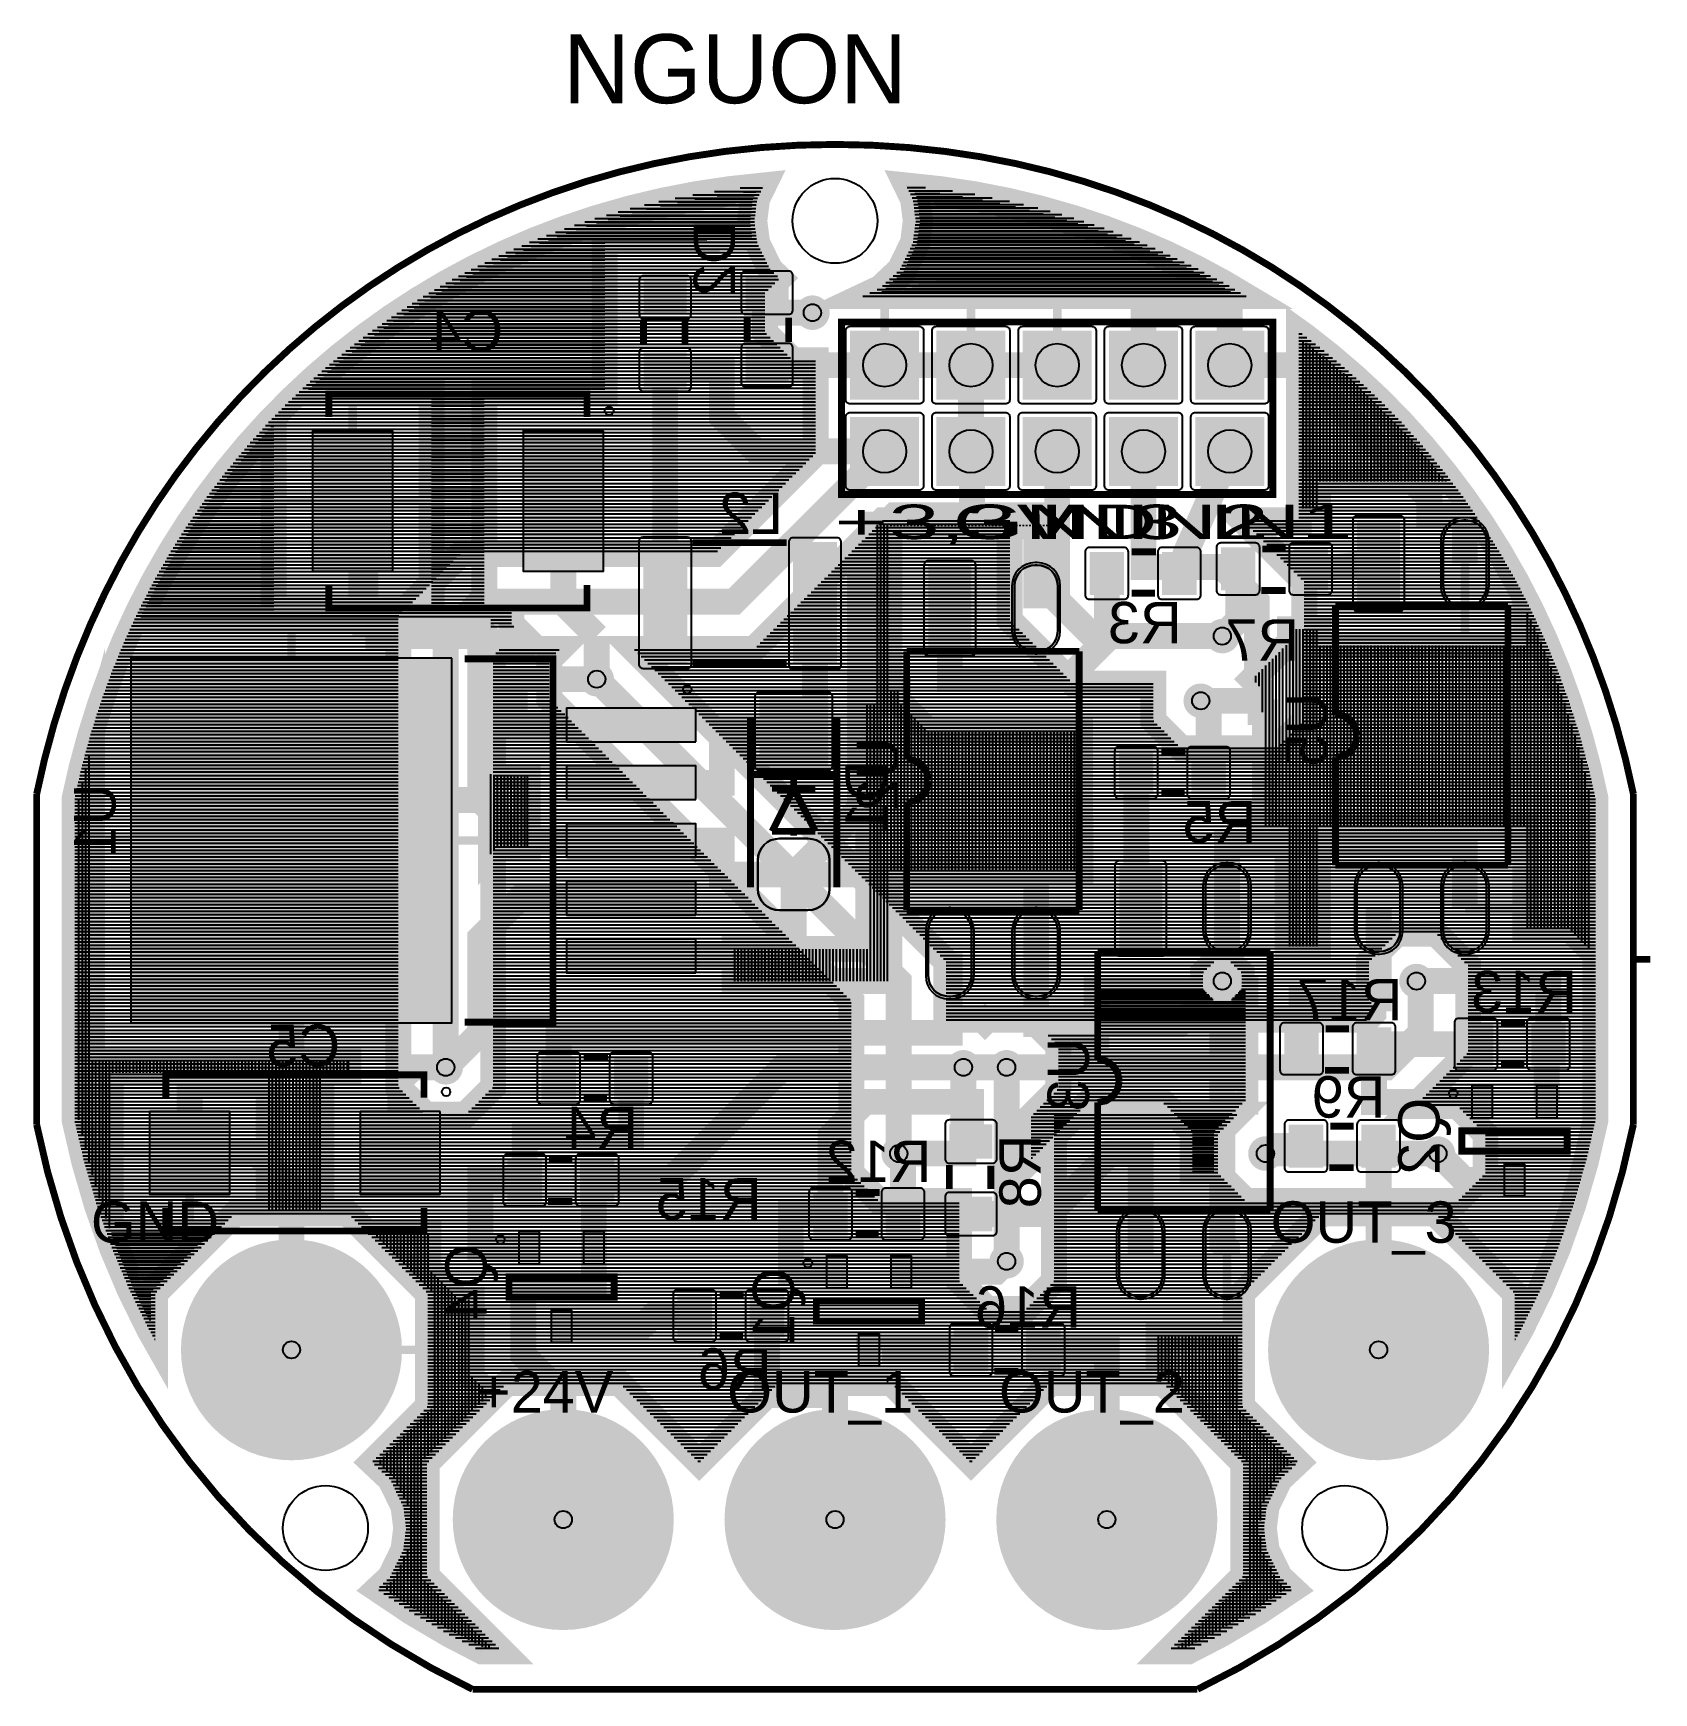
# Model space of a CAD drawing. Header units: centimetres. Extents: x -0.96 to 3.81, y 0.19 to 5.08.
import ezdxf

# ---------------------------------------------------------------- set-up
doc = ezdxf.new("R2010")
doc.units = ezdxf.units.CM
doc.layers.get('0').update_dxf_attribs({"linetype": 'CONTINUOUS'})

msp = doc.modelspace()

# ---------------------------------------------------------------- texts
msp.add_text('NGUON', height=0.2032).set_placement((0.6, 4.8714))
msp.add_text('NGUON', height=0.2032).set_placement((0.6, 4.8714))
msp.add_text('NGUON', height=0.2032).set_placement((0.6, 4.8714))
at = {"text_generation_flag": 2, "width": 1.041667}
for s, p in [('D2', (1.10574, 4.52032)), ('D2', (1.10574, 4.52032)), ('D2', (1.10574, 4.52032)), ('U5', (2.8476, 3.135)), ('U5', (2.8476, 3.135)), ('U5', (2.8476, 3.135)), ('U2', (1.5856, 3.003)), ('U2', (1.5856, 3.003)), ('U2', (1.5856, 3.003)), ('D1', (1.55268, 2.935915)), ('D1', (1.55268, 2.935915)), ('D1', (1.55268, 2.935915)), ('U1', (-0.71784, 2.867)), ('U1', (-0.71784, 2.867)), ('U1', (-0.71784, 2.867)), ('U3', (2.1476, 2.119)), ('U3', (2.1476, 2.119)), ('U3', (2.1476, 2.119)), ('Q2', (3.17976, 1.942)), ('Q2', (3.17976, 1.942)), ('Q2', (3.17976, 1.942)), ('R8', (2.00574, 1.83368)), ('R8', (2.00574, 1.83368)), ('R8', (2.00574, 1.83368)), ('Q4', (0.37476, 1.512)), ('Q4', (0.37476, 1.512)), ('Q4', (0.37476, 1.512)), ('Q1', (1.27976, 1.442)), ('Q1', (1.27976, 1.442)), ('Q1', (1.27976, 1.442))]:
    msp.add_text(s, height=0.12192, rotation=90, dxfattribs=at).set_placement(p)
for s, p in [('C4', (0.42325, 4.14024)), ('C4', (0.42325, 4.14024)), ('C4', (0.42325, 4.14024)), ('L2', (1.2475, 3.6027)), ('L2', (1.2475, 3.6027)), ('L2', (1.2475, 3.6027)), ('R3', (2.42032, 3.2809)), ('R3', (2.42032, 3.2809)), ('R3', (2.42032, 3.2809)), ('R7', (2.76632, 3.22982)), ('R7', (2.76632, 3.22982)), ('R7', (2.76632, 3.22982)), ('R5', (2.64032, 2.69426)), ('R5', (2.64032, 2.69426)), ('R5', (2.64032, 2.69426)), ('R13', (3.58382, 2.19426)), ('R13', (3.58382, 2.19426)), ('R13', (3.58382, 2.19426)), ('R17', (3.07046, 2.17046)), ('R17', (3.07046, 2.17046)), ('R17', (3.07046, 2.17046)), ('C5', (-0.05675, 2.03524)), ('C5', (-0.05675, 2.03524)), ('C5', (-0.05675, 2.03524)), ('R9', (3.02032, 1.88382)), ('R9', (3.02032, 1.88382)), ('R9', (3.02032, 1.88382)), ('R4', (0.82032, 1.79426)), ('R4', (0.82032, 1.79426)), ('R4', (0.82032, 1.79426)), ('R12', (1.68382, 1.69426)), ('R12', (1.68382, 1.69426)), ('R12', (1.68382, 1.69426)), ('R15', (1.18382, 1.58382)), ('R15', (1.18382, 1.58382)), ('R15', (1.18382, 1.58382)), ('R16', (2.12386, 1.26524)), ('R16', (2.12386, 1.26524)), ('R16', (2.12386, 1.26524)), ('R6', (1.21364, 1.08284)), ('R6', (1.21364, 1.08284)), ('R6', (1.21364, 1.08284))]:
    msp.add_text(s, height=0.12192, dxfattribs=at).set_placement(p)
for s, height, width, p in [('+3,3V', 0.1016, 2, (1.3982, 3.5877)), ('+3,3V', 0.1016, 2, (1.3982, 3.5877)), ('+3,3V', 0.1016, 2, (1.3982, 3.5877)), ('GND', 0.1016, 2, (1.746, 3.5877)), ('GND', 0.1016, 2, (1.746, 3.5877)), ('GND', 0.1016, 2, (1.746, 3.5877)), ('IN3', 0.1016, 2, (2, 3.5877)), ('IN3', 0.1016, 2, (2, 3.5877)), ('IN3', 0.1016, 2, (2, 3.5877)), ('IN2', 0.1016, 2, (2.254, 3.5877)), ('IN2', 0.1016, 2, (2.254, 3.5877)), ('IN2', 0.1016, 2, (2.254, 3.5877)), ('IN1', 0.1016, 2, (2.5, 3.5877)), ('IN1', 0.1016, 2, (2.5, 3.5877)), ('IN1', 0.1016, 2, (2.5, 3.5877)), ('GND', 0.12192, 1.041667, (-0.7905, 1.51524)), ('GND', 0.12192, 1.041667, (-0.7905, 1.51524)), ('GND', 0.12192, 1.041667, (-0.7905, 1.51524)), ('OUT_3', 0.12192, 1.041667, (2.6825, 1.51524)), ('OUT_3', 0.12192, 1.041667, (2.6825, 1.51524)), ('OUT_3', 0.12192, 1.041667, (2.6825, 1.51524)), ('+24V', 0.12192, 1.041667, (0.346, 1.01524)), ('+24V', 0.12192, 1.041667, (0.346, 1.01524)), ('+24V', 0.12192, 1.041667, (0.346, 1.01524)), ('OUT_1', 0.12192, 1.041667, (1.0825, 1.01524)), ('OUT_1', 0.12192, 1.041667, (1.0825, 1.01524)), ('OUT_1', 0.12192, 1.041667, (1.0825, 1.01524)), ('OUT_2', 0.12192, 1.041667, (1.8825, 1.01524)), ('OUT_2', 0.12192, 1.041667, (1.8825, 1.01524)), ('OUT_2', 0.12192, 1.041667, (1.8825, 1.01524))]:
    msp.add_text(s, height=height, dxfattribs=dict(width=width)).set_placement(p)

# ---------------------------------------------------------------- blocks, each defined once
blk = doc.blocks.new('RPAD')
blk.add_trace([(-0.5, -0.5), (-0.5, 0.5), (0.5, -0.5), (0.5, 0.5)])
blk = doc.blocks.new('EPAD')
at = {"const_width": 0.5}
blk.add_lwpolyline([(-0.25, 0, 1), (0.25, 0, 1)], format="xyb", close=True, dxfattribs=at)

# ---------------------------------------------------------------- linework, layer by layer
for points, const_width in [([(-0.950135, 2.83669), (-0.926649, 2.940592), (-0.899038, 3.042511), (-0.867394, 3.14236), (-0.831806, 3.240053), (-0.792364, 3.335504), (-0.749158, 3.428626), (-0.702279, 3.519333), (-0.651816, 3.607539), (-0.59786, 3.693158), (-0.540502, 3.776104), (-0.47983, 3.85629), (-0.415935, 3.93363), (-0.348907, 4.008038), (-0.278837, 4.079428), (-0.205814, 4.147713), (-0.129928, 4.212807), (-0.05127, 4.274624), (0.03007, 4.333078), (0.114002, 4.388082), (0.200436, 4.439551), (0.289282, 4.487398), (0.38045, 4.531536), (0.47385, 4.57188), (0.569391, 4.608344), (0.666983, 4.64084), (0.766537, 4.669283), (0.867962, 4.693588), (0.971168, 4.713666), (1.076065, 4.729433), (1.182562, 4.740802), (1.290571, 4.747686), (1.4, 4.75)], 0.02032), ([(-0.950135, 2.83669), (-0.926649, 2.940592), (-0.899038, 3.042511), (-0.867394, 3.14236), (-0.831806, 3.240053), (-0.792364, 3.335504), (-0.749158, 3.428626), (-0.702279, 3.519333), (-0.651816, 3.607539), (-0.59786, 3.693158), (-0.540502, 3.776104), (-0.47983, 3.85629), (-0.415935, 3.93363), (-0.348907, 4.008038), (-0.278837, 4.079428), (-0.205814, 4.147713), (-0.129928, 4.212807), (-0.05127, 4.274624), (0.03007, 4.333078), (0.114002, 4.388082), (0.200436, 4.439551), (0.289282, 4.487398), (0.38045, 4.531536), (0.47385, 4.57188), (0.569391, 4.608344), (0.666983, 4.64084), (0.766537, 4.669283), (0.867962, 4.693588), (0.971168, 4.713666), (1.076065, 4.729433), (1.182562, 4.740802), (1.290571, 4.747686), (1.4, 4.75)], 0.02032), ([(-0.950135, 2.83669), (-0.926649, 2.940592), (-0.899038, 3.042511), (-0.867394, 3.14236), (-0.831806, 3.240053), (-0.792364, 3.335504), (-0.749158, 3.428626), (-0.702279, 3.519333), (-0.651816, 3.607539), (-0.59786, 3.693158), (-0.540502, 3.776104), (-0.47983, 3.85629), (-0.415935, 3.93363), (-0.348907, 4.008038), (-0.278837, 4.079428), (-0.205814, 4.147713), (-0.129928, 4.212807), (-0.05127, 4.274624), (0.03007, 4.333078), (0.114002, 4.388082), (0.200436, 4.439551), (0.289282, 4.487398), (0.38045, 4.531536), (0.47385, 4.57188), (0.569391, 4.608344), (0.666983, 4.64084), (0.766537, 4.669283), (0.867962, 4.693588), (0.971168, 4.713666), (1.076065, 4.729433), (1.182562, 4.740802), (1.290571, 4.747686), (1.4, 4.75)], 0.02032), ([(3.750135, 2.83669), (3.726649, 2.940592), (3.699038, 3.042511), (3.667394, 3.14236), (3.631806, 3.240053), (3.592364, 3.335504), (3.549158, 3.428626), (3.502279, 3.519333), (3.451816, 3.607539), (3.39786, 3.693158), (3.340502, 3.776104), (3.27983, 3.85629), (3.215935, 3.93363), (3.148907, 4.008038), (3.078837, 4.079428), (3.005814, 4.147713), (2.929928, 4.212807), (2.85127, 4.274624), (2.76993, 4.333078), (2.685998, 4.388082), (2.599564, 4.439551), (2.510718, 4.487398), (2.41955, 4.531536), (2.32615, 4.57188), (2.230609, 4.608344), (2.133017, 4.64084), (2.033463, 4.669283), (1.932038, 4.693588), (1.828832, 4.713666), (1.723935, 4.729433), (1.617438, 4.740802), (1.509429, 4.747686), (1.4, 4.75)], 0.02032), ([(3.750135, 2.83669), (3.726649, 2.940592), (3.699038, 3.042511), (3.667394, 3.14236), (3.631806, 3.240053), (3.592364, 3.335504), (3.549158, 3.428626), (3.502279, 3.519333), (3.451816, 3.607539), (3.39786, 3.693158), (3.340502, 3.776104), (3.27983, 3.85629), (3.215935, 3.93363), (3.148907, 4.008038), (3.078837, 4.079428), (3.005814, 4.147713), (2.929928, 4.212807), (2.85127, 4.274624), (2.76993, 4.333078), (2.685998, 4.388082), (2.599564, 4.439551), (2.510718, 4.487398), (2.41955, 4.531536), (2.32615, 4.57188), (2.230609, 4.608344), (2.133017, 4.64084), (2.033463, 4.669283), (1.932038, 4.693588), (1.828832, 4.713666), (1.723935, 4.729433), (1.617438, 4.740802), (1.509429, 4.747686), (1.4, 4.75)], 0.02032), ([(3.750135, 2.83669), (3.726649, 2.940592), (3.699038, 3.042511), (3.667394, 3.14236), (3.631806, 3.240053), (3.592364, 3.335504), (3.549158, 3.428626), (3.502279, 3.519333), (3.451816, 3.607539), (3.39786, 3.693158), (3.340502, 3.776104), (3.27983, 3.85629), (3.215935, 3.93363), (3.148907, 4.008038), (3.078837, 4.079428), (3.005814, 4.147713), (2.929928, 4.212807), (2.85127, 4.274624), (2.76993, 4.333078), (2.685998, 4.388082), (2.599564, 4.439551), (2.510718, 4.487398), (2.41955, 4.531536), (2.32615, 4.57188), (2.230609, 4.608344), (2.133017, 4.64084), (2.033463, 4.669283), (1.932038, 4.693588), (1.828832, 4.713666), (1.723935, 4.729433), (1.617438, 4.740802), (1.509429, 4.747686), (1.4, 4.75)], 0.02032), ([(1.170488, 4.58883), (1.162332, 4.525), (1.170488, 4.46117), (1.209113, 4.381837), (1.237, 4.355564), (1.193801, 4.312365), (1.193801, 4.196635), (1.275635, 4.114801), (1.342801, 4.114801), (1.342801, 3.840365), (1.045735, 3.543299), (0.297735, 3.543299), (0.114301, 3.359865), (0.114301, 1.974135), (0.196135, 1.892301), (0.311865, 1.892301), (0.393699, 1.974135), (0.393699, 3.244135), (0.413465, 3.263901), (0.589837, 3.263901), (0.558801, 3.232865), (0.558801, 3.117135), (1.447801, 2.228135), (1.447801, 1.720135), (1.529635, 1.638301), (1.765301, 1.638301), (1.765301, 1.402635), (1.847135, 1.320801), (1.962865, 1.320801), (2.044699, 1.402635), (2.044699, 1.892301), (2.583737, 1.892301), (2.527301, 1.835865), (2.527301, 1.720135), (2.609135, 1.638301), (3.232865, 1.638301), (3.314699, 1.720135), (3.314699, 1.835865), (3.232865, 1.917699), (3.105863, 1.917699), (3.263899, 2.075735), (3.263899, 2.331165), (3.169365, 2.425699), (3.053635, 2.425699), (2.971801, 2.343865), (2.971801, 2.228135), (2.984501, 2.215435), (2.984501, 2.191465), (2.964735, 2.171699), (1.847135, 2.171699), (1.8415, 2.166064), (1.835865, 2.171699), (1.727199, 2.171699), (1.727199, 2.343865), (0.807163, 3.263901), (1.161465, 3.263901), (1.540365, 3.642801), (1.914301, 3.642801), (1.914301, 3.349135), (2.101135, 3.162301), (2.336801, 3.162301), (2.336801, 3.053635), (2.418635, 2.971801), (2.699465, 2.971801), (2.781299, 3.053635), (2.781299, 3.461465), (2.599963, 3.642801), (2.765199, 3.642801), (2.765199, 4.198853), (2.784095, 4.185274), (2.858994, 4.126411), (2.931223, 4.064454), (3.000753, 3.999435), (3.067485, 3.931446), (3.131293, 3.860613), (3.19214, 3.786963), (3.249944, 3.710567), (3.304582, 3.631554), (3.355998, 3.549966), (3.404087, 3.465909), (3.448779, 3.379434), (3.489983, 3.290627), (3.527611, 3.199566), (3.561577, 3.106325), (3.591784, 3.01101), (3.618162, 2.913643), (3.638374, 2.824224), (3.638243, 1.875454), (3.609729, 1.752459), (3.572173, 1.623804), (3.527941, 1.49908), (3.477191, 1.378397), (3.420107, 1.261938), (3.401599, 1.229138), (3.401599, 1.366348), (3.166348, 1.601599), (2.833652, 1.601599), (2.598401, 1.366348), (2.598401, 1.033652), (2.763063, 0.86899), (2.709113, 0.818163), (2.670488, 0.73883), (2.662332, 0.675), (2.670488, 0.61117), (2.709113, 0.531837), (2.748038, 0.495165), (2.647119, 0.427422), (2.535211, 0.361273), (2.439948, 0.312047), (2.379986, 0.312039), (2.601599, 0.533652), (2.601599, 0.866348), (2.366348, 1.101599), (2.033652, 1.101599), (1.8, 0.867947), (1.566348, 1.101599), (1.233652, 1.101599), (1, 0.867947), (0.766348, 1.101599), (0.433652, 1.101599), (0.198401, 0.866348), (0.198401, 0.533652), (0.420282, 0.311771), (0.360626, 0.311763), (0.265271, 0.361035), (0.153267, 0.427232), (0.051997, 0.495199), (0.090887, 0.531837), (0.129512, 0.61117), (0.137668, 0.675), (0.129512, 0.73883), (0.090887, 0.818163), (0.036937, 0.86899), (0.201599, 1.033652), (0.201599, 1.366348), (-0.033652, 1.601599), (-0.366348, 1.601599), (-0.601599, 1.366348), (-0.601599, 1.229169), (-0.620098, 1.261948), (-0.677184, 1.378399), (-0.727939, 1.499082), (-0.772169, 1.623796), (-0.80973, 1.752464), (-0.83824, 1.875442), (-0.83824, 2.824869), (-0.818037, 2.914242), (-0.791677, 3.011532), (-0.761474, 3.106816), (-0.727521, 3.199998), (-0.689914, 3.290991), (-0.648711, 3.379772), (-0.604024, 3.466217), (-0.55595, 3.550227), (-0.504535, 3.631794), (-0.449911, 3.710763), (-0.392118, 3.787126), (-0.331276, 3.860752), (-0.267452, 3.931587), (-0.200746, 3.999533), (-0.131205, 4.064548), (-0.058979, 4.126491), (0.015903, 4.185329), (0.093339, 4.240967), (0.173249, 4.293327), (0.25556, 4.342333), (0.340143, 4.387877), (0.426984, 4.429915), (0.515951, 4.46834), (0.606976, 4.503076), (0.70001, 4.534051), (0.794923, 4.561167), (0.891662, 4.584346), (0.990155, 4.603506), (1.090304, 4.618559), (1.190152, 4.629218), (1.170488, 4.58883)], 0.0762), ([(1.167116, 4.610915), (1.158155, 4.592509), (1.149528, 4.525), (1.155475, 4.478459), (1.022201, 4.478459), (1.022201, 4.465099), (0.722201, 4.465099), (0.722201, 4.021309), (0.367591, 4.021309), (0.367591, 3.378691), (0.447601, 3.378691), (0.447601, 3.337375), (0.457577, 3.327399), (0.394075, 3.327399), (0.386739, 3.320063), (0.386739, 3.351509), (-0.647827, 3.351509), (-0.637303, 3.374185), (-0.592872, 3.460134), (-0.545066, 3.543676), (-0.493931, 3.624799), (-0.439618, 3.703319), (-0.382154, 3.779246), (-0.321656, 3.852457), (-0.258193, 3.922891), (-0.252409, 3.928782), (-0.252409, 3.378691), (0.212409, 3.378691), (0.212409, 4.021309), (-0.158858, 4.021309), (-0.122735, 4.055081), (-0.050922, 4.116669), (0.023541, 4.175179), (0.100531, 4.230497), (0.179981, 4.282555), (0.261817, 4.331277), (0.34592, 4.376563), (0.43227, 4.418364), (0.520745, 4.456576), (0.611253, 4.491115), (0.703741, 4.521909), (0.798145, 4.548879), (0.89437, 4.571935), (0.992307, 4.590987), (1.091931, 4.60596), (1.168693, 4.614155), (1.167116, 4.610915)], 0.0762), ([(1.709692, 4.618559), (1.809839, 4.603506), (1.90835, 4.584341), (2.005063, 4.561166), (2.099996, 4.534043), (2.193024, 4.503066), (2.284051, 4.468325), (2.373002, 4.429903), (2.459851, 4.387856), (2.544468, 4.342287), (2.61011, 4.303199), (1.481386, 4.303199), (1.533519, 4.32779), (1.590887, 4.381837), (1.629512, 4.46117), (1.637668, 4.525), (1.629512, 4.58883), (1.609848, 4.629218), (1.709692, 4.618559)], 0.0762), ([(1.708064, 4.605961), (1.807691, 4.590986), (1.905638, 4.571931), (2.001856, 4.548874), (2.09625, 4.521905), (2.188726, 4.491113), (2.279276, 4.456554), (2.367715, 4.418352), (2.454082, 4.376539), (2.538192, 4.331242), (2.563958, 4.315899), (1.538079, 4.315899), (1.540761, 4.317164), (1.56526, 4.340246), (1.601287, 4.374187), (1.641845, 4.457491), (1.650472, 4.525), (1.641845, 4.592509), (1.631306, 4.614155), (1.708064, 4.605961)], 0.0762), ([(1.3335, 4.2545), (1.2, 4.2545), (1.2, 4.31336)], 0.0762), ([(1.546, 4.315899), (1.546, 4.1)], 0.0254), ([(1.546, 4.303199), (1.546, 4.1)], 0.0254), ([(1.8, 4.315899), (1.8, 4.1)], 0.0254), ([(1.8, 4.303199), (1.8, 4.1)], 0.0254), ([(2.054, 4.315899), (2.054, 4.1)], 0.0254), ([(2.054, 4.303199), (2.054, 4.1)], 0.0254), ([(2.562, 4.1), (2.562, 4.2672), (2.308, 4.2672), (2.308, 4.1)], 0.0762), ([(2.308, 4.315899), (2.308, 4.1)], 0.0254), ([(2.308, 4.303199), (2.308, 4.1)], 0.0254), ([(2.562, 4.315899), (2.562, 4.1)], 0.0254), ([(2.562, 4.303199), (2.562, 4.1)], 0.0254), ([(2.850921, 4.116603), (2.922764, 4.054977), (2.991884, 3.990341), (3.058213, 3.922763), (3.12168, 3.852308), (3.182186, 3.77907), (3.198659, 3.757299), (2.822201, 3.757299), (2.822201, 3.677799), (2.777899, 3.677799), (2.777899, 4.173991), (2.850921, 4.116603)], 0.0762), ([(0.8365, 4.1603), (0.8365, 4.23142)], 0.02032), ([(0.8365, 4.1603), (0.8365, 4.23142)], 0.02032), ([(0.8365, 4.1603), (0.8365, 4.23142)], 0.02032), ([(0.95842, 4.1603), (0.95842, 4.22888)], 0.02032), ([(0.95842, 4.1603), (0.95842, 4.22888)], 0.02032), ([(0.95842, 4.1603), (0.95842, 4.22888)], 0.02032), ([(1.14158, 4.2397), (1.14158, 4.17112)], 0.02032), ([(1.14158, 4.2397), (1.14158, 4.17112)], 0.02032), ([(1.14158, 4.2397), (1.14158, 4.17112)], 0.02032), ([(1.2635, 4.2397), (1.2635, 4.16858)], 0.02032), ([(1.2635, 4.2397), (1.2635, 4.16858)], 0.02032), ([(1.2635, 4.2397), (1.2635, 4.16858)], 0.02032), ([(1.419, 3.719), (2.689, 3.719), (2.689, 4.227), (1.419, 4.227), (1.419, 3.719)], 0.02032), ([(1.419, 3.719), (2.689, 3.719), (2.689, 4.227), (1.419, 4.227), (1.419, 3.719)], 0.02032), ([(1.419, 3.719), (2.689, 3.719), (2.689, 4.227), (1.419, 4.227), (1.419, 3.719)], 0.02032), ([(1.546, 3.846), (1.1684, 3.846), (1.0668, 3.9476), (1.0668, 4.08664), (0.9, 4.08664)], 0.0762), ([(0.9, 4.08664), (0.9, 3.4)], 0.0762), ([(1.546, 4.1), (1.2, 4.1)], 0.0762), ([(1.342801, 4.1), (1.546, 4.1)], 0.0254), ([(1.8, 4.1), (1.799999, 4.099999), (1.546001, 4.099999), (1.546, 4.1)], 0.0762), ([(1.8, 4.1), (1.800001, 4.099999), (2.053999, 4.099999), (2.054, 4.1)], 0.0762), ([(1.8, 4.1), (1.8, 3.846)], 0.0762), ([(2.562, 4.1), (2.758, 4.1), (3.1496, 3.7084), (3.1496, 3.6576), (3.254, 3.6576), (3.254, 3.516)], 0.0762), ([(2.777899, 4.1), (2.562, 4.1)], 0.0254), ([(2.765199, 4.1), (2.562, 4.1)], 0.0254), ([(0.67, 3.9475), (0.67, 4.015), (-0.09, 4.015), (-0.09, 3.9475)], 0.02), ([(0.67, 3.9475), (0.67, 4.015), (-0.09, 4.015), (-0.09, 3.9475)], 0.02), ([(0.67, 3.9475), (0.67, 4.015), (-0.09, 4.015), (-0.09, 3.9475)], 0.02), ([(-0.02, 4.021309), (-0.02, 3.7)], 0.0254), ([(1.546, 3.846), (1.1036, 3.4036), (0.3556, 3.4036), (0.254, 3.302), (0.254, 2.032)], 0.0762), ([(1.8, 3.846), (1.8034, 3.8426), (1.8034, 3.7592)], 0.0762), ([(2.54, 3.302), (2.159, 3.302), (2.054, 3.407), (2.054, 3.846)], 0.0762), ([(2.4765, 3.1115), (2.6416, 3.1115), (2.6416, 3.4036), (2.54, 3.5052), (2.308, 3.5052), (2.308, 3.846)], 0.0762), ([(2.41336, 3.48664), (2.433348, 3.55014), (2.5, 3.7), (2.562, 3.846)], 0.0762), ([(1.8, 3.630101), (1.8, 3.846)], 0.0254), ([(1.8, 3.642801), (1.8, 3.846)], 0.0254), ([(1.8034, 3.7592), (1.8034, 3.6576)], 0.0762), ([(0.017526, 3.302), (0.017526, 3.620074), (-0.02, 3.6576), (-0.02, 3.7)], 0.0762), ([(0.6985, 3.302), (0.6, 3.4005), (0.6, 3.7)], 0.0762), ([(-0.252409, 3.7), (-0.02, 3.7)], 0.0254), ([(0.212409, 3.7), (-0.02, 3.7)], 0.0254), ([(-0.02, 3.378691), (-0.02, 3.7)], 0.0254), ([(2.034901, 3.625299), (1.560201, 3.625299), (1.560201, 3.142701), (1.585601, 3.142701), (1.585601, 3.111875), (1.674875, 3.022601), (2.121541, 3.022601), (2.121541, 2.722201), (2.122201, 2.722201), (2.122201, 2.609299), (1.560201, 2.609299), (1.560201, 2.285999), (1.104799, 2.285999), (1.104799, 2.380291), (1.498069, 2.380291), (1.498069, 2.819709), (1.494259, 2.819709), (1.494259, 3.103741), (1.520069, 3.103741), (1.520069, 3.630101), (2.034901, 3.630101), (2.034901, 3.625299)], 0.0762), ([(1.27836, 2.6), (1.4732, 2.79484), (1.4732, 3.556), (1.5748, 3.6576), (1.8034, 3.6576), (1.992, 3.6576), (1.992, 3.384)], 0.0762), ([(1.992, 3.625299), (1.992, 3.384)], 0.0254), ([(1.2576, 3.5773), (0.98074, 3.5773)], 0.02032), ([(1.2576, 3.5773), (0.98074, 3.5773)], 0.02032), ([(1.2576, 3.5773), (0.98074, 3.5773)], 0.02032), ([(2.72634, 3.55842), (2.65776, 3.55842)], 0.02032), ([(2.72634, 3.55842), (2.65776, 3.55842)], 0.02032), ([(2.72634, 3.55842), (2.65776, 3.55842)], 0.02032), ([(1.738, 3.384), (1.738, 3.175), (2.0828, 3.175), (2.2, 3.2922), (2.2, 3.48664)], 0.0762), ([(2.27366, 3.55014), (2.34478, 3.55014)], 0.02032), ([(2.27366, 3.55014), (2.34478, 3.55014)], 0.02032), ([(2.27366, 3.55014), (2.34478, 3.55014)], 0.02032), ([(2.54, 3.302), (2.58664, 3.34864), (2.58664, 3.5)], 0.0762), ([(3.437374, 3.37384), (3.478349, 3.285527), (3.515766, 3.194977), (3.549549, 3.102239), (3.5796, 3.007417), (3.60583, 2.910595), (3.625674, 2.822805), (3.625612, 2.375912), (3.563125, 2.438399), (3.431799, 2.438399), (3.431799, 2.741299), (2.822201, 2.741299), (2.822201, 2.387599), (2.731799, 2.387599), (2.731799, 2.741299), (2.665099, 2.741299), (2.665099, 3.077799), (2.652399, 3.077799), (2.652399, 3.151125), (2.628525, 3.175), (2.739039, 3.285515), (2.739039, 3.322201), (2.822201, 3.322201), (2.822201, 3.274701), (3.431799, 3.274701), (3.431799, 3.384627), (3.437374, 3.37384)], 0.0762), ([(2.8, 3.5), (3, 3.516)], 0.0762), ([(3.254, 3.274701), (3.254, 3.516)], 0.0254), ([(0.67, 3.4525), (0.67, 3.385), (-0.09, 3.385), (-0.09, 3.4525)], 0.02), ([(0.67, 3.4525), (0.67, 3.385), (-0.09, 3.385), (-0.09, 3.4525)], 0.02), ([(0.67, 3.4525), (0.67, 3.385), (-0.09, 3.385), (-0.09, 3.4525)], 0.02), ([(1.27836, 3.02164), (1.341, 3.08428), (1.341, 3.39838)], 0.0762), ([(2.27366, 3.42822), (2.34224, 3.42822)], 0.02032), ([(2.27366, 3.42822), (2.34224, 3.42822)], 0.02032), ([(2.27366, 3.42822), (2.34224, 3.42822)], 0.02032), ([(2.72634, 3.4365), (2.65522, 3.4365)], 0.02032), ([(2.72634, 3.4365), (2.65522, 3.4365)], 0.02032), ([(2.72634, 3.4365), (2.65522, 3.4365)], 0.02032), ([(2.873, 3.389), (2.873, 3.0715)], 0.02032), ([(2.873, 3.389), (3.381, 3.389)], 0.02032), ([(2.873, 3.389), (2.873, 3.0715)], 0.02032), ([(2.873, 3.389), (3.381, 3.389)], 0.02032), ([(2.873, 3.389), (2.873, 3.0715)], 0.02032), ([(2.873, 3.389), (3.381, 3.389)], 0.02032), ([(3.381, 3.389), (3.381, 2.627)], 0.02032), ([(3.381, 3.389), (3.381, 2.627)], 0.02032), ([(3.381, 3.389), (3.381, 2.627)], 0.02032), ([(-0.2, 3.351509), (-0.2, 2.7)], 0.0254), ([(0.017526, 3.302), (0.3556, 3.302), (0.3556, 2.8194)], 0.0762), ([(0.6985, 3.302), (0.6985, 3.175)], 0.0762), ([(-0.786739, 2.048491), (-0.032399, 2.048491), (-0.032399, 2.016219), (-0.112409, 2.016219), (-0.112409, 1.614299), (-0.267591, 1.614299), (-0.267591, 2.016219), (-0.732409, 2.016219), (-0.732409, 1.549683), (-0.760082, 1.627711), (-0.797437, 1.755673), (-0.82554, 1.876896), (-0.82554, 2.823452), (-0.80571, 2.911176), (-0.786739, 2.981195), (-0.786739, 2.048491)], 0.0762), ([(0.31, 2.165), (0.57, 2.165), (0.57, 3.235), (0.31, 3.235)], 0.02), ([(0.31, 2.165), (0.57, 2.165), (0.57, 3.235), (0.31, 3.235)], 0.02), ([(0.31, 2.165), (0.57, 2.165), (0.57, 3.235), (0.31, 3.235)], 0.02), ([(1.2576, 3.21916), (0.98074, 3.21916)], 0.02032), ([(1.2576, 3.21916), (0.98074, 3.21916)], 0.02032), ([(1.2576, 3.21916), (0.98074, 3.21916)], 0.02032), ([(1.611, 3.257), (1.611, 2.9395)], 0.02032), ([(1.611, 3.257), (2.119, 3.257)], 0.02032), ([(1.611, 3.257), (1.611, 2.9395)], 0.02032), ([(1.611, 3.257), (2.119, 3.257)], 0.02032), ([(1.611, 3.257), (1.611, 2.9395)], 0.02032), ([(1.611, 3.257), (2.119, 3.257)], 0.02032), ([(2.119, 3.257), (2.119, 2.495)], 0.02032), ([(2.119, 3.257), (2.119, 2.495)], 0.02032), ([(2.119, 3.257), (2.119, 2.495)], 0.02032), ([(0.6985, 3.175), (0.4572, 3.175), (0.4572, 3.04), (0.8, 3.04)], 0.0762), ([(1.5875, 1.778), (1.5875, 2.286), (0.6985, 3.175)], 0.0762), ([(2.4765, 3.1115), (2.5, 3.088), (2.5, 2.9)], 0.0762), ([(2.9365, 3.008), (2.931601, 3.032991), (2.918144, 3.053145), (2.89799, 3.066601), (2.873, 3.0715)], 0.02032), ([(2.9365, 3.008), (2.931601, 3.032991), (2.918144, 3.053145), (2.89799, 3.066601), (2.873, 3.0715)], 0.02032), ([(2.9365, 3.008), (2.931601, 3.032991), (2.918144, 3.053145), (2.89799, 3.066601), (2.873, 3.0715)], 0.02032), ([(1.27836, 3.02164), (1.0668, 3.02164), (1.0668, 2.87), (0.8, 2.87)], 0.0762), ([(1.15136, 3.06228), (1.15136, 2.5619)], 0.02032), ([(1.15136, 3.06228), (1.15136, 2.5619)], 0.02032), ([(1.15136, 3.06228), (1.15136, 2.5619)], 0.02032), ([(1.40536, 2.5619), (1.40536, 3.06228)], 0.02032), ([(1.40536, 2.5619), (1.40536, 3.06228)], 0.02032), ([(1.40536, 2.5619), (1.40536, 3.06228)], 0.02032), ([(0.394075, 2.887601), (0.495201, 2.887601), (0.495201, 2.682399), (0.409475, 2.682399), (0.386739, 2.659663), (0.386739, 2.894937), (0.394075, 2.887601)], 0.0762), ([(2.9365, 3.008), (2.931601, 2.98301), (2.918144, 2.962856), (2.89799, 2.949399), (2.873, 2.9445)], 0.02032), ([(2.9365, 3.008), (2.931601, 2.98301), (2.918144, 2.962856), (2.89799, 2.949399), (2.873, 2.9445)], 0.02032), ([(2.9365, 3.008), (2.931601, 2.98301), (2.918144, 2.962856), (2.89799, 2.949399), (2.873, 2.9445)], 0.02032), ([(1.6745, 2.876), (1.669601, 2.900991), (1.656144, 2.921145), (1.63599, 2.934601), (1.611, 2.9395)], 0.02032), ([(1.6745, 2.876), (1.669601, 2.900991), (1.656144, 2.921145), (1.63599, 2.934601), (1.611, 2.9395)], 0.02032), ([(1.6745, 2.876), (1.669601, 2.900991), (1.656144, 2.921145), (1.63599, 2.934601), (1.611, 2.9395)], 0.02032), ([(2.3, 2.5), (2.28664, 2.5), (2.28664, 2.9)], 0.0762), ([(2.3603, 2.9635), (2.43142, 2.9635)], 0.02032), ([(2.3603, 2.9635), (2.43142, 2.9635)], 0.02032), ([(2.3603, 2.9635), (2.43142, 2.9635)], 0.02032), ([(2.873, 2.9445), (2.873, 2.627)], 0.02032), ([(2.873, 2.9445), (2.873, 2.627)], 0.02032), ([(2.873, 2.9445), (2.873, 2.627)], 0.02032), ([(1.40536, 2.89464), (1.15136, 2.89464)], 0.02032), ([(1.40536, 2.89464), (1.15136, 2.89464)], 0.02032), ([(1.40536, 2.89464), (1.15136, 2.89464)], 0.02032), ([(1.27836, 2.854), (1.27836, 2.8921)], 0.02032), ([(1.27836, 2.854), (1.27836, 2.8921)], 0.02032), ([(1.27836, 2.854), (1.27836, 2.8921)], 0.02032), ([(1.6745, 2.876), (1.669601, 2.85101), (1.656144, 2.830856), (1.63599, 2.817399), (1.611, 2.8125)], 0.02032), ([(1.6745, 2.876), (1.669601, 2.85101), (1.656144, 2.830856), (1.63599, 2.817399), (1.611, 2.8125)], 0.02032), ([(1.6745, 2.876), (1.669601, 2.85101), (1.656144, 2.830856), (1.63599, 2.817399), (1.611, 2.8125)], 0.02032), ([(-0.95, 1.86266), (-0.95, 2.83734)], 0.02032), ([(-0.95, 1.86266), (-0.95, 2.83734)], 0.02032), ([(-0.95, 1.86266), (-0.95, 2.83734)], 0.02032), ([(-0.2, 2.7), (-0.2, 2.794), (-0.1746, 2.8194), (0.254, 2.8194), (0.3556, 2.8194)], 0.0762), ([(0.8, 2.7), (0.8, 2.699999), (0.475001, 2.699999), (0.3556, 2.8194)], 0.0762), ([(1.34186, 2.727), (1.27836, 2.854), (1.21486, 2.727)], 0.02032), ([(1.34186, 2.727), (1.27836, 2.854), (1.21486, 2.727)], 0.02032), ([(1.34186, 2.727), (1.27836, 2.854), (1.21486, 2.727)], 0.02032), ([(1.27836, 2.854), (1.21486, 2.854)], 0.02032), ([(1.27836, 2.854), (1.21486, 2.854)], 0.02032), ([(1.27836, 2.854), (1.21486, 2.854)], 0.02032), ([(1.27836, 2.854), (1.34186, 2.854)], 0.02032), ([(1.27836, 2.854), (1.34186, 2.854)], 0.02032), ([(1.27836, 2.854), (1.34186, 2.854)], 0.02032), ([(2.3603, 2.84158), (2.42888, 2.84158)], 0.02032), ([(2.3603, 2.84158), (2.42888, 2.84158)], 0.02032), ([(2.3603, 2.84158), (2.42888, 2.84158)], 0.02032), ([(3.75, 1.86266), (3.75, 2.83734)], 0.02032), ([(3.75, 1.86266), (3.75, 2.83734)], 0.02032), ([(3.75, 1.86266), (3.75, 2.83734)], 0.02032), ([(1.611, 2.8125), (1.611, 2.495)], 0.02032), ([(1.611, 2.8125), (1.611, 2.495)], 0.02032), ([(1.611, 2.8125), (1.611, 2.495)], 0.02032), ([(-0.2, 2.7), (-0.2, 2.0828), (-0.3016, 1.9812), (-0.5, 1.9812), (-0.5, 1.78)], 0.0762), ([(0.8, 2.7), (1.0668, 2.7), (1.0668, 2.6), (1.27836, 2.6)], 0.0762), ([(3.254, 2.741299), (3.254, 2.5)], 0.0254), ([(-0.786739, 2.7), (-0.2, 2.7)], 0.0254), ([(0.386739, 2.7), (-0.2, 2.7)], 0.0254), ([(-0.2, 2.048491), (-0.2, 2.7)], 0.0254), ([(0.495201, 2.7), (0.8, 2.7)], 0.0254), ([(1.34186, 2.727), (1.21486, 2.727)], 0.02032), ([(1.34186, 2.727), (1.21486, 2.727)], 0.02032), ([(1.34186, 2.727), (1.21486, 2.727)], 0.02032), ([(1.27836, 2.727), (1.27836, 2.7143)], 0.02032), ([(1.27836, 2.727), (1.27836, 2.7143)], 0.02032), ([(1.27836, 2.727), (1.27836, 2.7143)], 0.02032), ([(2.554, 2.5), (2.554, 2.6924), (3.254, 2.6924), (3.254, 2.5)], 0.0762), ([(1.27836, 2.6), (1.27836, 2.36), (0.8, 2.36)], 0.0762), ([(1.27836, 2.6), (1.992, 2.6), (1.992, 2.368)], 0.0762), ([(1.27836, 2.380291), (1.27836, 2.6)], 0.0254), ([(1.498069, 2.6), (1.27836, 2.6)], 0.0254), ([(1.992, 2.609299), (1.992, 2.368)], 0.0254), ([(2.873, 2.627), (3.381, 2.627)], 0.02032), ([(2.873, 2.627), (3.381, 2.627)], 0.02032), ([(2.873, 2.627), (3.381, 2.627)], 0.02032), ([(0.254, 2.032), (0.3556, 2.1336), (0.3556, 2.413), (0.4726, 2.53), (0.8, 2.53)], 0.0762), ([(1.611, 2.495), (2.119, 2.495)], 0.02032), ([(1.611, 2.495), (2.119, 2.495)], 0.02032), ([(1.611, 2.495), (2.119, 2.495)], 0.02032), ([(2.554, 2.5), (2.554, 2.3), (2.54, 2.286)], 0.0762), ([(2.731799, 2.5), (2.554, 2.5)], 0.0254), ([(2.77328, 2.08664), (2.77328, 2.2352), (3, 2.2352), (3, 2.5)], 0.0762), ([(3.431799, 2.5), (3.254, 2.5)], 0.0254), ([(1.738, 2.368), (1.738, 2.1336), (0.58664, 2.1336), (0.58664, 2)], 0.0762), ([(1.992, 2.368), (1.992, 2.159), (2.413, 2.159), (2.54, 2.286)], 0.0762), ([(1.104799, 2.36), (0.8, 2.36)], 0.0254), ([(2.173, 2.373), (2.173, 2.0555)], 0.02032), ([(2.173, 2.373), (2.681, 2.373)], 0.02032), ([(2.173, 2.373), (2.173, 2.0555)], 0.02032), ([(2.173, 2.373), (2.681, 2.373)], 0.02032), ([(2.173, 2.373), (2.173, 2.0555)], 0.02032), ([(2.173, 2.373), (2.681, 2.373)], 0.02032), ([(2.48285, 2.262328), (2.48285, 2.309672), (2.516328, 2.34315), (2.563672, 2.34315), (2.59715, 2.309672), (2.59715, 2.262328), (2.563672, 2.22885), (2.516328, 2.22885), (2.48285, 2.262328)], 0.0762), ([(2.681, 2.373), (2.681, 1.611)], 0.02032), ([(2.681, 2.373), (2.681, 1.611)], 0.02032), ([(2.681, 2.373), (2.681, 1.611)], 0.02032), ([(3.8, 2.35), (3.75, 2.35)], 0.02032), ([(3.8, 2.35), (3.75, 2.35)], 0.02032), ([(3.8, 2.35), (3.75, 2.35)], 0.02032), ([(1.905, 2.032), (3.0226, 2.032), (3.1242, 2.1336), (3.1242, 2.2733), (3.1115, 2.286)], 0.0762), ([(2.54, 2.286), (2.54, 1.5126), (2.554, 1.4986), (2.554, 1.484)], 0.0762), ([(3.5, 2.1), (3.5, 2.286), (3.1115, 2.286)], 0.0762), ([(2.608181, 1.930399), (2.603874, 1.930399), (2.514601, 1.841126), (2.514601, 1.725299), (2.452399, 1.725299), (2.452399, 1.841125), (2.363125, 1.930399), (2.146675, 1.930399), (1.977799, 1.761523), (1.977799, 1.889274), (2.057399, 1.968874), (2.057399, 2.095126), (2.025824, 2.126701), (2.169799, 2.126701), (2.169799, 2.258701), (2.486477, 2.258701), (2.516328, 2.22885), (2.563672, 2.22885), (2.593523, 2.258701), (2.608181, 2.258701), (2.608181, 1.930399)], 0.0762), ([(2.91298, 2.14506), (2.8444, 2.14506)], 0.02032), ([(2.91298, 2.14506), (2.8444, 2.14506)], 0.02032), ([(2.91298, 2.14506), (2.8444, 2.14506)], 0.02032), ([(3.3603, 2.1635), (3.43142, 2.1635)], 0.02032), ([(3.3603, 2.1635), (3.43142, 2.1635)], 0.02032), ([(3.3603, 2.1635), (3.43142, 2.1635)], 0.02032), ([(2.98664, 2.08664), (2.98664, 2.1), (3.28664, 2.1)], 0.0762), ([(2.98664, 2.08664), (2.98664, 1.93), (3.305, 1.93)], 0.0762), ([(3.5, 2.1), (3.495, 2.1), (3.495, 1.93)], 0.0762), ([(0.254, 2.032), (0.1581, 2.032), (0.12, 1.9939), (0.12, 1.78)], 0.0762), ([(0.6603, 2.0635), (0.73142, 2.0635)], 0.02032), ([(0.6603, 2.0635), (0.73142, 2.0635)], 0.02032), ([(0.6603, 2.0635), (0.73142, 2.0635)], 0.02032), ([(0.7, 1.7), (0.9144, 1.7), (1.2464, 2.032), (1.4605, 2.032)], 0.0762), ([(1.4605, 2.032), (1.778, 2.032)], 0.0762), ([(1.778, 2.032), (1.778, 1.778), (1.5875, 1.778)], 0.0762), ([(1.778, 2.032), (1.905, 2.032)], 0.0762), ([(1.905, 2.032), (1.905, 1.4605)], 0.0762), ([(2.2365, 1.992), (2.231601, 2.016991), (2.218144, 2.037145), (2.19799, 2.050601), (2.173, 2.0555)], 0.02032), ([(2.2365, 1.992), (2.231601, 2.016991), (2.218144, 2.037145), (2.19799, 2.050601), (2.173, 2.0555)], 0.02032), ([(2.2365, 1.992), (2.231601, 2.016991), (2.218144, 2.037145), (2.19799, 2.050601), (2.173, 2.0555)], 0.02032), ([(0.19, 1.9425), (0.19, 2.01), (-0.57, 2.01), (-0.57, 1.9425)], 0.02), ([(0.19, 1.9425), (0.19, 2.01), (-0.57, 2.01), (-0.57, 1.9425)], 0.02), ([(0.19, 1.9425), (0.19, 2.01), (-0.57, 2.01), (-0.57, 1.9425)], 0.02), ([(-0.5, 2.016219), (-0.5, 1.78)], 0.0254), ([(0.48664, 1.7), (0.48664, 1.8288), (0.8, 1.8288), (0.8, 2)], 0.0762), ([(2.91298, 2.02314), (2.84186, 2.02314)], 0.02032), ([(2.91298, 2.02314), (2.84186, 2.02314)], 0.02032), ([(2.91298, 2.02314), (2.84186, 2.02314)], 0.02032), ([(3.3603, 2.04158), (3.42888, 2.04158)], 0.02032), ([(3.3603, 2.04158), (3.42888, 2.04158)], 0.02032), ([(3.3603, 2.04158), (3.42888, 2.04158)], 0.02032), ([(1.38664, 1.6), (1.38664, 1.8288), (1.48824, 1.9304), (1.8, 1.9304), (1.8, 1.81336)], 0.0762), ([(2.2365, 1.992), (2.231601, 1.96701), (2.218144, 1.946856), (2.19799, 1.933399), (2.173, 1.9285)], 0.02032), ([(2.2365, 1.992), (2.231601, 1.96701), (2.218144, 1.946856), (2.19799, 1.933399), (2.173, 1.9285)], 0.02032), ([(2.2365, 1.992), (2.231601, 1.96701), (2.218144, 1.946856), (2.19799, 1.933399), (2.173, 1.9285)], 0.02032), ([(0.6603, 1.94158), (0.72888, 1.94158)], 0.02032), ([(0.6603, 1.94158), (0.72888, 1.94158)], 0.02032), ([(0.6603, 1.94158), (0.72888, 1.94158)], 0.02032), ([(2.173, 1.9285), (2.173, 1.611)], 0.02032), ([(2.173, 1.9285), (2.173, 1.611)], 0.02032), ([(2.173, 1.9285), (2.173, 1.611)], 0.02032), ([(-0.950135, 1.86331), (-0.918001, 1.724689), (-0.878657, 1.589879), (-0.832273, 1.459053), (-0.779023, 1.332387), (-0.719078, 1.210054), (-0.652611, 1.092229), (-0.579794, 0.979087), (-0.5008, 0.870802), (-0.415801, 0.767547), (-0.324968, 0.669499), (-0.228475, 0.57683), (-0.126493, 0.489716), (-0.019194, 0.408331), (0.093248, 0.332849), (0.210662, 0.263444), (0.332876, 0.200292)], 0.02032), ([(-0.950135, 1.86331), (-0.918001, 1.724689), (-0.878657, 1.589879), (-0.832273, 1.459053), (-0.779023, 1.332387), (-0.719078, 1.210054), (-0.652611, 1.092229), (-0.579794, 0.979087), (-0.5008, 0.870802), (-0.415801, 0.767547), (-0.324968, 0.669499), (-0.228475, 0.57683), (-0.126493, 0.489716), (-0.019194, 0.408331), (0.093248, 0.332849), (0.210662, 0.263444), (0.332876, 0.200292)], 0.02032), ([(-0.950135, 1.86331), (-0.918001, 1.724689), (-0.878657, 1.589879), (-0.832273, 1.459053), (-0.779023, 1.332387), (-0.719078, 1.210054), (-0.652611, 1.092229), (-0.579794, 0.979087), (-0.5008, 0.870802), (-0.415801, 0.767547), (-0.324968, 0.669499), (-0.228475, 0.57683), (-0.126493, 0.489716), (-0.019194, 0.408331), (0.093248, 0.332849), (0.210662, 0.263444), (0.332876, 0.200292)], 0.02032), ([(3.750135, 1.86331), (3.718001, 1.724689), (3.678657, 1.589879), (3.632273, 1.459053), (3.579023, 1.332387), (3.519078, 1.210054), (3.452611, 1.092229), (3.379794, 0.979087), (3.3008, 0.870802), (3.215801, 0.767547), (3.124968, 0.669499), (3.028475, 0.57683), (2.926493, 0.489716), (2.819194, 0.408331), (2.706752, 0.332849), (2.589338, 0.263444), (2.467124, 0.200292)], 0.02032), ([(3.750135, 1.86331), (3.718001, 1.724689), (3.678657, 1.589879), (3.632273, 1.459053), (3.579023, 1.332387), (3.519078, 1.210054), (3.452611, 1.092229), (3.379794, 0.979087), (3.3008, 0.870802), (3.215801, 0.767547), (3.124968, 0.669499), (3.028475, 0.57683), (2.926493, 0.489716), (2.819194, 0.408331), (2.706752, 0.332849), (2.589338, 0.263444), (2.467124, 0.200292)], 0.02032), ([(3.750135, 1.86331), (3.718001, 1.724689), (3.678657, 1.589879), (3.632273, 1.459053), (3.579023, 1.332387), (3.519078, 1.210054), (3.452611, 1.092229), (3.379794, 0.979087), (3.3008, 0.870802), (3.215801, 0.767547), (3.124968, 0.669499), (3.028475, 0.57683), (2.926493, 0.489716), (2.819194, 0.408331), (2.706752, 0.332849), (2.589338, 0.263444), (2.467124, 0.200292)], 0.02032), ([(2.92634, 1.85842), (2.85776, 1.85842)], 0.02032), ([(2.92634, 1.85842), (2.85776, 1.85842)], 0.02032), ([(2.92634, 1.85842), (2.85776, 1.85842)], 0.02032), ([(-0.5, 1.78), (-0.3048, 1.78), (-0.2, 1.6752), (-0.2, 1.2)], 0.0762), ([(1.5875, 1.778), (1.6, 1.7655), (1.6, 1.6)], 0.0762), ([(2.3, 1.484), (2.3, 1.778), (2.2098, 1.778), (2.0318, 1.6), (1.8, 1.6)], 0.0762), ([(2.667, 1.778), (2.6831, 1.778), (2.7051, 1.8), (2.78664, 1.8)], 0.0762), ([(2.667, 1.778), (3.175, 1.778)], 0.0762), ([(3, 1.2), (3, 1.8)], 0.0762), ([(3.175, 1.778), (3.253, 1.7), (3.4, 1.7)], 0.0762), ([(3.555, 1.845), (3.555, 1.785), (3.245, 1.785), (3.245, 1.845), (3.555, 1.845)], 0.02), ([(3.555, 1.845), (3.555, 1.785), (3.245, 1.785), (3.245, 1.845), (3.555, 1.845)], 0.02), ([(3.555, 1.845), (3.555, 1.785), (3.245, 1.785), (3.245, 1.845), (3.555, 1.845)], 0.02), ([(-0.732409, 1.78), (-0.5, 1.78)], 0.0254), ([(-0.267591, 1.78), (-0.5, 1.78)], 0.0254), ([(-0.5, 1.543781), (-0.5, 1.78)], 0.0254), ([(0.62634, 1.75842), (0.55776, 1.75842)], 0.02032), ([(0.62634, 1.75842), (0.55776, 1.75842)], 0.02032), ([(0.62634, 1.75842), (0.55776, 1.75842)], 0.02032), ([(0.48664, 1.7), (0.3556, 1.7), (0.3556, 1.5), (0.5, 1.5)], 0.0762), ([(0.69, 1.5), (0.69, 1.7), (0.7, 1.7)], 0.0762), ([(1.7365, 1.67366), (1.7365, 1.74478)], 0.02032), ([(1.7365, 1.67366), (1.7365, 1.74478)], 0.02032), ([(1.7365, 1.67366), (1.7365, 1.74478)], 0.02032), ([(1.85842, 1.67366), (1.85842, 1.74224)], 0.02032), ([(1.85842, 1.67366), (1.85842, 1.74224)], 0.02032), ([(1.85842, 1.67366), (1.85842, 1.74224)], 0.02032), ([(2.92634, 1.7365), (2.85522, 1.7365)], 0.02032), ([(2.92634, 1.7365), (2.85522, 1.7365)], 0.02032), ([(2.92634, 1.7365), (2.85522, 1.7365)], 0.02032), ([(1.4603, 1.6635), (1.53142, 1.6635)], 0.02032), ([(1.4603, 1.6635), (1.53142, 1.6635)], 0.02032), ([(1.4603, 1.6635), (1.53142, 1.6635)], 0.02032), ([(0.19, 1.6175), (0.19, 1.55), (-0.57, 1.55), (-0.57, 1.6175)], 0.02), ([(0.19, 1.6175), (0.19, 1.55), (-0.57, 1.55), (-0.57, 1.6175)], 0.02), ([(0.19, 1.6175), (0.19, 1.55), (-0.57, 1.55), (-0.57, 1.6175)], 0.02), ([(-0.2, 1.614299), (-0.2, 1.2)], 0.0254), ([(-0.2, 1.601599), (-0.2, 1.2)], 0.0254), ([(0.62634, 1.6365), (0.55522, 1.6365)], 0.02032), ([(0.62634, 1.6365), (0.55522, 1.6365)], 0.02032), ([(0.62634, 1.6365), (0.55522, 1.6365)], 0.02032), ([(1.38664, 1.6), (1.27, 1.6), (1.27, 1.43), (1.405, 1.43)], 0.0762), ([(2.173, 1.611), (2.681, 1.611)], 0.02032), ([(2.173, 1.611), (2.681, 1.611)], 0.02032), ([(2.173, 1.611), (2.681, 1.611)], 0.02032), ([(-0.614299, 1.371608), (-0.614299, 1.278973), (-0.665622, 1.383667), (-0.71609, 1.50367), (-0.730316, 1.543781), (-0.442126, 1.543781), (-0.614299, 1.371608)], 0.0762), ([(0.203201, 1.5), (0.203201, 1.436875), (0.292475, 1.347601), (0.330201, 1.347601), (0.330201, 1.121075), (0.382684, 1.068592), (0.185701, 0.871608), (0.185701, 0.528392), (0.389626, 0.324467), (0.363711, 0.324463), (0.271431, 0.372147), (0.160038, 0.437982), (0.072293, 0.496872), (0.101287, 0.524187), (0.141845, 0.607491), (0.150472, 0.675), (0.141845, 0.742509), (0.101287, 0.825813), (0.055169, 0.869262), (0.214299, 1.028392), (0.214299, 1.371608), (0.042126, 1.543781), (0.203201, 1.543781), (0.203201, 1.5)], 0.0762), ([(0.69, 1.5), (0.69, 1.385), (0.4826, 1.385), (0.4826, 1.1842), (0.6, 1.0668), (0.6, 0.7)], 0.0762), ([(1.4603, 1.54158), (1.52888, 1.54158)], 0.02032), ([(1.4603, 1.54158), (1.52888, 1.54158)], 0.02032), ([(1.4603, 1.54158), (1.52888, 1.54158)], 0.02032), ([(1.905, 1.4605), (1.8745, 1.43), (1.595, 1.43)], 0.0762), ([(2.554, 1.242701), (2.554, 1.484)], 0.0254), ([(0.75, 1.415), (0.75, 1.355), (0.44, 1.355), (0.44, 1.415), (0.75, 1.415)], 0.02), ([(0.75, 1.415), (0.75, 1.355), (0.44, 1.355), (0.44, 1.415), (0.75, 1.415)], 0.02), ([(0.75, 1.415), (0.75, 1.355), (0.44, 1.355), (0.44, 1.415), (0.75, 1.415)], 0.02), ([(1.0603, 1.3635), (1.13142, 1.3635)], 0.02032), ([(1.0603, 1.3635), (1.13142, 1.3635)], 0.02032), ([(1.0603, 1.3635), (1.13142, 1.3635)], 0.02032), ([(0.98664, 1.3), (0.8636, 1.3), (0.8336, 1.27), (0.595, 1.27)], 0.0762), ([(1.4, 0.7), (1.4, 1.0668), (1.2, 1.0668), (1.2, 1.3)], 0.0762), ([(1.655, 1.345), (1.655, 1.285), (1.345, 1.285), (1.345, 1.345), (1.655, 1.345)], 0.02), ([(1.655, 1.345), (1.655, 1.285), (1.345, 1.285), (1.345, 1.345), (1.655, 1.345)], 0.02), ([(1.655, 1.345), (1.655, 1.285), (1.345, 1.285), (1.345, 1.345), (1.655, 1.345)], 0.02), ([(2.585701, 1.028392), (2.744831, 0.869262), (2.73474, 0.859754), (2.698713, 0.825813), (2.658155, 0.742509), (2.649528, 0.675), (2.658155, 0.607491), (2.698713, 0.524187), (2.727743, 0.496838), (2.64035, 0.438174), (2.529056, 0.372388), (2.436859, 0.324747), (2.41065, 0.324743), (2.614299, 0.528392), (2.614299, 0.871608), (2.371608, 1.114299), (2.352399, 1.114299), (2.352399, 1.242701), (2.585701, 1.242701), (2.585701, 1.028392)], 0.0762), ([(1.0603, 1.24158), (1.12888, 1.24158)], 0.02032), ([(1.0603, 1.24158), (1.12888, 1.24158)], 0.02032), ([(1.0603, 1.24158), (1.12888, 1.24158)], 0.02032), ([(1.5, 1.2), (1.5, 1.200001), (1.6002, 1.200001), (1.600201, 1.2), (1.8, 1.2)], 0.0762), ([(1.9397, 1.25842), (1.87112, 1.25842)], 0.02032), ([(1.9397, 1.25842), (1.87112, 1.25842)], 0.02032), ([(1.9397, 1.25842), (1.87112, 1.25842)], 0.02032), ([(2.2, 0.7), (2.2, 1.2), (2.01336, 1.2)], 0.0762), ([(0.214299, 1.2), (-0.2, 1.2)], 0.0254), ([(0.201599, 1.2), (-0.2, 1.2)], 0.0254), ([(1.9397, 1.1365), (1.86858, 1.1365)], 0.02032), ([(1.9397, 1.1365), (1.86858, 1.1365)], 0.02032), ([(1.9397, 1.1365), (1.86858, 1.1365)], 0.02032), ([(0.333464, 0.2), (2.466536, 0.2)], 0.02032), ([(0.333464, 0.2), (2.466536, 0.2)], 0.02032), ([(0.333464, 0.2), (2.466536, 0.2)], 0.02032)]:
    msp.add_lwpolyline(points, dxfattribs=dict(const_width=const_width))
for points in [[(0.981195, 4.601763), (1.176784, 4.601763)], [(1.045089, 4.611763), (1.181653, 4.611763)], [(1.052694, 4.600063), (1.161832, 4.600063)], [(1.120317, 4.621763), (1.186522, 4.621763)], [(1.130363, 4.610063), (1.166701, 4.610063)], [(1.168693, 4.614155), (1.168693, 4.614155)], [(1.190152, 4.629218), (1.190152, 4.629218)], [(1.609848, 4.629218), (1.609848, 4.629218)], [(1.612778, 4.623199), (1.666228, 4.623199)], [(1.617647, 4.613199), (1.745351, 4.613199)], [(1.622516, 4.603199), (1.811417, 4.603199)], [(1.631306, 4.614155), (1.631306, 4.614155)], [(1.635325, 4.605899), (1.708476, 4.605899)], [(1.640194, 4.595899), (1.775005, 4.595899)], [(0.762006, 4.551763), (1.165751, 4.551763)], [(0.79741, 4.561763), (1.167029, 4.561763)], [(0.803086, 4.550063), (1.15273, 4.550063)], [(0.839146, 4.571763), (1.168307, 4.571763)], [(0.844821, 4.560063), (1.154008, 4.560063)], [(0.880881, 4.581763), (1.169585, 4.581763)], [(0.886557, 4.570063), (1.155286, 4.570063)], [(0.929789, 4.591763), (1.171916, 4.591763)], [(0.936152, 4.580063), (1.156564, 4.580063)], [(0.987557, 4.590063), (1.157842, 4.590063)], [(1.627384, 4.593199), (1.862818, 4.593199)], [(1.630231, 4.583199), (1.913115, 4.583199)], [(1.631509, 4.573199), (1.954847, 4.573199)], [(1.632787, 4.563199), (1.996578, 4.563199)], [(1.634064, 4.553199), (2.032948, 4.553199)], [(1.642689, 4.585899), (1.833839, 4.585899)], [(1.643967, 4.575899), (1.885241, 4.575899)], [(1.645245, 4.565899), (1.930809, 4.565899)], [(1.646523, 4.555899), (1.97254, 4.555899)], [(1.647801, 4.545899), (2.012268, 4.545899)], [(0.603535, 4.501763), (1.165301, 4.501763)], [(0.633067, 4.511763), (1.164023, 4.511763)], [(0.638127, 4.500063), (1.152714, 4.500063)], [(0.663102, 4.521763), (1.162745, 4.521763)], [(0.668162, 4.510063), (1.151436, 4.510063)], [(0.693137, 4.531763), (1.163196, 4.531763)], [(0.698196, 4.520063), (1.150158, 4.520063)], [(0.727003, 4.541763), (1.164473, 4.541763)], [(0.732282, 4.530063), (1.150175, 4.530063)], [(0.767286, 4.540063), (1.151452, 4.540063)], [(1.634882, 4.503199), (2.192624, 4.503199)], [(1.635342, 4.543199), (2.067949, 4.543199)], [(1.63616, 4.513199), (2.162593, 4.513199)], [(1.63662, 4.533199), (2.10253, 4.533199)], [(1.637437, 4.523199), (2.132561, 4.523199)], [(1.648031, 4.505899), (2.144319, 4.505899)], [(1.649079, 4.535899), (2.047269, 4.535899)], [(1.649308, 4.515899), (2.114287, 4.515899)], [(1.650357, 4.525899), (2.08227, 4.525899)], [(0.477569, 4.451763), (1.175068, 4.451763)], [(0.500722, 4.461763), (1.170412, 4.461763)], [(0.505664, 4.450063), (0.722201, 4.450063)], [(0.52492, 4.471763), (1.169134, 4.471763)], [(0.529882, 4.460063), (0.722201, 4.460063)], [(0.551125, 4.481763), (1.167856, 4.481763)], [(0.556087, 4.470063), (1.022201, 4.470063)], [(0.57733, 4.491763), (1.166578, 4.491763)], [(0.582291, 4.480063), (1.15527, 4.480063)], [(0.608496, 4.490063), (1.153992, 4.490063)], [(1.625631, 4.453199), (2.319069, 4.453199)], [(1.629771, 4.463199), (2.295918, 4.463199)], [(1.631049, 4.473199), (2.27128, 4.473199)], [(1.632326, 4.483199), (2.245078, 4.483199)], [(1.633604, 4.493199), (2.218877, 4.493199)], [(1.641069, 4.455899), (2.280792, 4.455899)], [(1.642919, 4.465899), (2.25479, 4.465899)], [(1.644197, 4.475899), (2.228589, 4.475899)], [(1.645475, 4.485899), (2.202387, 4.485899)], [(1.646753, 4.495899), (2.174352, 4.495899)], [(0.368828, 4.401763), (1.199411, 4.401763)], [(0.389486, 4.411763), (1.194542, 4.411763)], [(0.394464, 4.400063), (0.722201, 4.400063)], [(0.410143, 4.421763), (1.189674, 4.421763)], [(0.415122, 4.410063), (0.722201, 4.410063)], [(0.431262, 4.431763), (1.184805, 4.431763)], [(0.436203, 4.420063), (0.722201, 4.420063)], [(0.454416, 4.441763), (1.179936, 4.441763)], [(0.459357, 4.430063), (0.722201, 4.430063)], [(0.482511, 4.440063), (0.722201, 4.440063)], [(1.601287, 4.403199), (2.428159, 4.403199)], [(1.606156, 4.413199), (2.407504, 4.413199)], [(1.611024, 4.423199), (2.386849, 4.423199)], [(1.615893, 4.433199), (2.365371, 4.433199)], [(1.616726, 4.405899), (2.393437, 4.405899)], [(1.620762, 4.443199), (2.34222, 4.443199)], [(1.621595, 4.415899), (2.372781, 4.415899)], [(1.626463, 4.425899), (2.350243, 4.425899)], [(1.631332, 4.435899), (2.327093, 4.435899)], [(1.636201, 4.445899), (2.303942, 4.445899)], [(0.273073, 4.351763), (1.233199, 4.351763)], [(0.291644, 4.361763), (1.23042, 4.361763)], [(0.310216, 4.371763), (1.219805, 4.371763)], [(0.315276, 4.360063), (0.722201, 4.360063)], [(0.328788, 4.381763), (1.209191, 4.381763)], [(0.333848, 4.370063), (0.722201, 4.370063)], [(0.34817, 4.391763), (1.20428, 4.391763)], [(0.35315, 4.380063), (0.722201, 4.380063)], [(0.373807, 4.390063), (0.722201, 4.390063)], [(1.560489, 4.353199), (2.524205, 4.353199)], [(1.571103, 4.363199), (2.505636, 4.363199)], [(1.581718, 4.373199), (2.487067, 4.373199)], [(1.581875, 4.355899), (2.492407, 4.355899)], [(1.59155, 4.383199), (2.468498, 4.383199)], [(1.592489, 4.365899), (2.473838, 4.365899)], [(1.596418, 4.393199), (2.448814, 4.393199)], [(1.60212, 4.375899), (2.45527, 4.375899)], [(1.606989, 4.385899), (2.434748, 4.385899)], [(1.611857, 4.395899), (2.414092, 4.395899)], [(0.187418, 4.301763), (1.193801, 4.301763)], [(0.204214, 4.311763), (1.193801, 4.311763)], [(0.22101, 4.321763), (1.203199, 4.321763)], [(0.226184, 4.310063), (0.722201, 4.310063)], [(0.237806, 4.331763), (1.213199, 4.331763)], [(0.242981, 4.320063), (0.722201, 4.320063)], [(0.254602, 4.341763), (1.223199, 4.341763)], [(0.259777, 4.330063), (0.722201, 4.330063)], [(0.278133, 4.340063), (0.722201, 4.340063)], [(0.296705, 4.350063), (0.722201, 4.350063)], [(1.481386, 4.303199), (2.61011, 4.303199)], [(1.502586, 4.313199), (2.593316, 4.313199)], [(1.523786, 4.323199), (2.576523, 4.323199)], [(1.538079, 4.315899), (2.563958, 4.315899)], [(1.53926, 4.333199), (2.559729, 4.333199)], [(1.549874, 4.343199), (2.542774, 4.343199)], [(1.550032, 4.325899), (2.547164, 4.325899)], [(1.560646, 4.335899), (2.529544, 4.335899)], [(1.57126, 4.345899), (2.510976, 4.345899)], [(0.125077, 4.261763), (1.193801, 4.261763)], [(0.140338, 4.271763), (1.193801, 4.271763)], [(0.145654, 4.260063), (0.722201, 4.260063)], [(0.1556, 4.281763), (1.193801, 4.281763)], [(0.160915, 4.270063), (0.722201, 4.270063)], [(0.170862, 4.291763), (1.193801, 4.291763)], [(0.176177, 4.280063), (0.722201, 4.280063)], [(0.192591, 4.290063), (0.722201, 4.290063)], [(0.209388, 4.300063), (0.722201, 4.300063)], [(0.052693, 4.211763), (1.193801, 4.211763)], [(0.066611, 4.221763), (1.193801, 4.221763)], [(0.072091, 4.210063), (0.722201, 4.210063)], [(0.080529, 4.231763), (1.193801, 4.231763)], [(0.086009, 4.220063), (0.722201, 4.220063)], [(0.094553, 4.241763), (1.193801, 4.241763)], [(0.099926, 4.230063), (0.722201, 4.230063)], [(0.109815, 4.251763), (1.193801, 4.251763)], [(0.11513, 4.240063), (0.722201, 4.240063)], [(0.130392, 4.250063), (0.722201, 4.250063)], [(-0.014088, 4.161763), (1.228673, 4.161763)], [(-0.001362, 4.171763), (1.218673, 4.171763)], [(0.004303, 4.160063), (0.722201, 4.160063)], [(0.011364, 4.181763), (1.208673, 4.181763)], [(0.01703, 4.170063), (0.722201, 4.170063)], [(0.024857, 4.191763), (1.198673, 4.191763)], [(0.030338, 4.180063), (0.722201, 4.180063)], [(0.038775, 4.201763), (1.193801, 4.201763)], [(0.044256, 4.190063), (0.722201, 4.190063)], [(0.058173, 4.200063), (0.722201, 4.200063)], [(2.765199, 4.191763), (2.775065, 4.191763)], [(2.765199, 4.181763), (2.788562, 4.181763)], [(2.765199, 4.171763), (2.801286, 4.171763)], [(2.765199, 4.161763), (2.814011, 4.161763)], [(2.777899, 3.677799), (2.777899, 4.173991)], [(2.787899, 3.677799), (2.787899, 4.166131)], [(2.797899, 3.677799), (2.797899, 4.158272)], [(-0.076151, 4.111763), (1.342801, 4.111763)], [(-0.064491, 4.121763), (1.268673, 4.121763)], [(-0.058624, 4.110063), (0.722201, 4.110063)], [(-0.052269, 4.131763), (1.258673, 4.131763)], [(-0.046602, 4.120063), (0.722201, 4.120063)], [(-0.039542, 4.141763), (1.248673, 4.141763)], [(-0.033876, 4.130063), (0.722201, 4.130063)], [(-0.026815, 4.151763), (1.238673, 4.151763)], [(-0.021149, 4.140063), (0.722201, 4.140063)], [(-0.008422, 4.150063), (0.722201, 4.150063)], [(2.765199, 4.151763), (2.826735, 4.151763)], [(2.765199, 4.141763), (2.839459, 4.141763)], [(2.765199, 4.131763), (2.852183, 4.131763)], [(2.765199, 4.121763), (2.864412, 4.121763)], [(2.765199, 4.111763), (2.87607, 4.111763)], [(2.807899, 3.677799), (2.807899, 4.150413)], [(2.817899, 3.677799), (2.817899, 4.142554)], [(2.827899, 3.757299), (2.827899, 4.134695)], [(2.837899, 3.757299), (2.837899, 4.126836)], [(2.847899, 3.757299), (2.847899, 4.118977)], [(2.857899, 3.757299), (2.857899, 4.110617)], [(-0.134183, 4.061763), (1.342801, 4.061763)], [(-0.122792, 4.071763), (1.342801, 4.071763)], [(-0.116925, 4.060063), (0.722201, 4.060063)], [(-0.111132, 4.081763), (1.342801, 4.081763)], [(-0.105265, 4.070063), (0.722201, 4.070063)], [(-0.099472, 4.091763), (1.342801, 4.091763)], [(-0.093605, 4.080063), (0.722201, 4.080063)], [(-0.087812, 4.101763), (1.342801, 4.101763)], [(-0.081945, 4.090063), (0.722201, 4.090063)], [(-0.070284, 4.100063), (0.722201, 4.100063)], [(2.765199, 4.101763), (2.887728, 4.101763)], [(2.765199, 4.091763), (2.899386, 4.091763)], [(2.765199, 4.081763), (2.911044, 4.081763)], [(2.765199, 4.071763), (2.922702, 4.071763)], [(2.765199, 4.061763), (2.9341, 4.061763)], [(2.867899, 3.757299), (2.867899, 4.102039)], [(2.877899, 3.757299), (2.877899, 4.093461)], [(2.887899, 3.757299), (2.887899, 4.084883)], [(2.897899, 3.757299), (2.897899, 4.076305)], [(2.907899, 3.757299), (2.907899, 4.067728)], [(2.917899, 3.757299), (2.917899, 4.05915)], [(-0.187664, 4.011763), (1.342801, 4.011763)], [(-0.176968, 4.021763), (1.342801, 4.021763)], [(-0.166272, 4.031763), (1.342801, 4.031763)], [(-0.155576, 4.041763), (1.342801, 4.041763)], [(-0.149494, 4.030063), (0.722201, 4.030063)], [(-0.14488, 4.051763), (1.342801, 4.051763)], [(-0.138798, 4.040063), (0.722201, 4.040063)], [(-0.128102, 4.050063), (0.722201, 4.050063)], [(0.212409, 4.020063), (0.367591, 4.020063)], [(0.212409, 4.010063), (0.367591, 4.010063)], [(2.765199, 4.051763), (2.944794, 4.051763)], [(2.765199, 4.041763), (2.955488, 4.041763)], [(2.765199, 4.031763), (2.966182, 4.031763)], [(2.765199, 4.021763), (2.976875, 4.021763)], [(2.765199, 4.011763), (2.987569, 4.011763)], [(2.927899, 3.757299), (2.927899, 4.050175)], [(2.937899, 3.757299), (2.937899, 4.040823)], [(2.947899, 3.757299), (2.947899, 4.031472)], [(2.957899, 3.757299), (2.957899, 4.022121)], [(2.967899, 3.757299), (2.967899, 4.01277)], [(-0.237826, 3.961763), (1.342801, 3.961763)], [(-0.228009, 3.971763), (1.342801, 3.971763)], [(-0.218191, 3.981763), (1.342801, 3.981763)], [(-0.208374, 3.991763), (1.342801, 3.991763)], [(-0.19836, 4.001763), (1.342801, 4.001763)], [(0.212409, 4.000063), (0.367591, 4.000063)], [(0.212409, 3.990063), (0.367591, 3.990063)], [(0.212409, 3.980063), (0.367591, 3.980063)], [(0.212409, 3.970063), (0.367591, 3.970063)], [(0.212409, 3.960063), (0.367591, 3.960063)], [(2.765199, 4.001763), (2.998263, 4.001763)], [(2.765199, 3.991763), (3.008283, 3.991763)], [(2.765199, 3.981763), (3.018098, 3.981763)], [(2.765199, 3.971763), (3.027913, 3.971763)], [(2.765199, 3.961763), (3.037728, 3.961763)], [(2.977899, 3.757299), (2.977899, 4.003418)], [(2.987899, 3.757299), (2.987899, 3.994067)], [(2.997899, 3.757299), (2.997899, 3.984212)], [(3.007899, 3.757299), (3.007899, 3.974024)], [(3.017899, 3.757299), (3.017899, 3.963836)], [(-0.285313, 3.911763), (1.342801, 3.911763)], [(-0.276303, 3.921763), (1.342801, 3.921763)], [(-0.267279, 3.931763), (1.342801, 3.931763)], [(-0.260741, 3.920063), (-0.252409, 3.920063)], [(-0.257461, 3.941763), (1.342801, 3.941763)], [(-0.247644, 3.951763), (1.342801, 3.951763)], [(0.212409, 3.950063), (0.367591, 3.950063)], [(0.212409, 3.940063), (0.367591, 3.940063)], [(0.212409, 3.930063), (0.367591, 3.930063)], [(0.212409, 3.920063), (0.367591, 3.920063)], [(2.765199, 3.951763), (3.047543, 3.951763)], [(2.765199, 3.941763), (3.057358, 3.941763)], [(2.765199, 3.931763), (3.067173, 3.931763)], [(2.765199, 3.921763), (3.076207, 3.921763)], [(2.765199, 3.911763), (3.085215, 3.911763)], [(3.027899, 3.757299), (3.027899, 3.953647)], [(3.037899, 3.757299), (3.037899, 3.943459)], [(3.047899, 3.757299), (3.047899, 3.933271)], [(3.057899, 3.757299), (3.057899, 3.923082)], [(3.067899, 3.757299), (3.067899, 3.91201)], [(-0.330365, 3.861763), (1.342801, 3.861763)], [(-0.321354, 3.871763), (1.342801, 3.871763)], [(-0.312344, 3.881763), (1.342801, 3.881763)], [(-0.305792, 3.870063), (-0.252409, 3.870063)], [(-0.303334, 3.891763), (1.342801, 3.891763)], [(-0.296782, 3.880063), (-0.252409, 3.880063)], [(-0.294324, 3.901763), (1.342801, 3.901763)], [(-0.287771, 3.890063), (-0.252409, 3.890063)], [(-0.278761, 3.900063), (-0.252409, 3.900063)], [(-0.269751, 3.910063), (-0.252409, 3.910063)], [(0.212409, 3.910063), (0.367591, 3.910063)], [(0.212409, 3.900063), (0.367591, 3.900063)], [(0.212409, 3.890063), (0.367591, 3.890063)], [(0.212409, 3.880063), (0.367591, 3.880063)], [(0.212409, 3.870063), (0.367591, 3.870063)], [(2.765199, 3.901763), (3.094224, 3.901763)], [(2.765199, 3.891763), (3.103232, 3.891763)], [(2.765199, 3.881763), (3.11224, 3.881763)], [(2.765199, 3.871763), (3.121248, 3.871763)], [(2.765199, 3.861763), (3.130257, 3.861763)], [(3.077899, 3.757299), (3.077899, 3.900909)], [(3.087899, 3.757299), (3.087899, 3.889808)], [(3.097899, 3.757299), (3.097899, 3.878707)], [(3.107899, 3.757299), (3.107899, 3.867606)], [(-0.363495, 3.821763), (1.324199, 3.821763)], [(-0.355231, 3.831763), (1.334199, 3.831763)], [(-0.348424, 3.820063), (-0.252409, 3.820063)], [(-0.346967, 3.841763), (1.342801, 3.841763)], [(-0.340161, 3.830063), (-0.252409, 3.830063)], [(-0.338704, 3.851763), (1.342801, 3.851763)], [(-0.331897, 3.840063), (-0.252409, 3.840063)], [(-0.323634, 3.850063), (-0.252409, 3.850063)], [(-0.314802, 3.860063), (-0.252409, 3.860063)], [(0.212409, 3.860063), (0.367591, 3.860063)], [(0.212409, 3.850063), (0.367591, 3.850063)], [(0.212409, 3.840063), (0.367591, 3.840063)], [(0.212409, 3.830063), (0.367591, 3.830063)], [(0.212409, 3.820063), (0.367591, 3.820063)], [(2.765199, 3.851763), (3.138604, 3.851763)], [(2.765199, 3.841763), (3.146866, 3.841763)], [(2.765199, 3.831763), (3.155127, 3.831763)], [(2.765199, 3.821763), (3.163389, 3.821763)], [(3.117899, 3.757299), (3.117899, 3.856505)], [(3.127899, 3.757299), (3.127899, 3.84478)], [(3.137899, 3.757299), (3.137899, 3.832676)], [(3.147899, 3.757299), (3.147899, 3.820571)], [(-0.403745, 3.771763), (1.274199, 3.771763)], [(-0.396176, 3.781763), (1.284199, 3.781763)], [(-0.389103, 3.770063), (-0.252409, 3.770063)], [(-0.388286, 3.791763), (1.294199, 3.791763)], [(-0.381478, 3.780063), (-0.252409, 3.780063)], [(-0.380022, 3.801763), (1.304199, 3.801763)], [(-0.373215, 3.790063), (-0.252409, 3.790063)], [(-0.371758, 3.811763), (1.314199, 3.811763)], [(-0.364951, 3.800063), (-0.252409, 3.800063)], [(-0.356688, 3.810063), (-0.252409, 3.810063)], [(0.212409, 3.810063), (0.367591, 3.810063)], [(0.212409, 3.800063), (0.367591, 3.800063)], [(0.212409, 3.790063), (0.367591, 3.790063)], [(0.212409, 3.780063), (0.367591, 3.780063)], [(0.212409, 3.770063), (0.367591, 3.770063)], [(2.765199, 3.811763), (3.171651, 3.811763)], [(2.765199, 3.801763), (3.179912, 3.801763)], [(2.765199, 3.791763), (3.188174, 3.791763)], [(2.765199, 3.781763), (3.196074, 3.781763)], [(2.765199, 3.771763), (3.20364, 3.771763)], [(3.157899, 3.757299), (3.157899, 3.808467)], [(3.167899, 3.757299), (3.167899, 3.796363)], [(3.177899, 3.757299), (3.177899, 3.784259)], [(3.187899, 3.757299), (3.187899, 3.771519)], [(-0.441585, 3.721763), (1.224199, 3.721763)], [(-0.434017, 3.731763), (1.234199, 3.731763)], [(-0.426945, 3.720063), (-0.252409, 3.720063)], [(-0.426449, 3.741763), (1.244199, 3.741763)], [(-0.419377, 3.730063), (-0.252409, 3.730063)], [(-0.418881, 3.751763), (1.254199, 3.751763)], [(-0.411808, 3.740063), (-0.252409, 3.740063)], [(-0.411313, 3.761763), (1.264199, 3.761763)], [(-0.40424, 3.750063), (-0.252409, 3.750063)], [(-0.396672, 3.760063), (-0.252409, 3.760063)], [(0.212409, 3.760063), (0.367591, 3.760063)], [(0.212409, 3.750063), (0.367591, 3.750063)], [(0.212409, 3.740063), (0.367591, 3.740063)], [(0.212409, 3.730063), (0.367591, 3.730063)], [(0.212409, 3.720063), (0.367591, 3.720063)], [(2.765199, 3.761763), (3.211207, 3.761763)], [(2.765199, 3.751763), (3.218773, 3.751763)], [(2.765199, 3.741763), (3.226339, 3.741763)], [(2.765199, 3.731763), (3.233906, 3.731763)], [(2.765199, 3.721763), (3.241472, 3.721763)], [(3.197899, 3.757299), (3.197899, 3.758303)], [(3.198659, 3.757299), (3.198659, 3.757299)], [(-0.476887, 3.671763), (1.174199, 3.671763)], [(-0.46997, 3.681763), (1.184199, 3.681763)], [(-0.463053, 3.691763), (1.194199, 3.691763)], [(-0.462621, 3.670063), (-0.252409, 3.670063)], [(-0.456136, 3.701763), (1.204199, 3.701763)], [(-0.455704, 3.680063), (-0.252409, 3.680063)], [(-0.449154, 3.711763), (1.214199, 3.711763)], [(-0.448787, 3.690063), (-0.252409, 3.690063)], [(-0.44187, 3.700063), (-0.252409, 3.700063)], [(-0.434513, 3.710063), (-0.252409, 3.710063)], [(0.212409, 3.710063), (0.367591, 3.710063)], [(0.212409, 3.700063), (0.367591, 3.700063)], [(0.212409, 3.690063), (0.367591, 3.690063)], [(0.212409, 3.680063), (0.367591, 3.680063)], [(0.212409, 3.670063), (0.367591, 3.670063)], [(2.765199, 3.711763), (3.249039, 3.711763)], [(2.765199, 3.701763), (3.256032, 3.701763)], [(2.765199, 3.691763), (3.262947, 3.691763)], [(2.765199, 3.681763), (3.269862, 3.681763)], [(2.765199, 3.671763), (3.276777, 3.671763)], [(-0.510857, 3.621763), (1.124199, 3.621763)], [(-0.504554, 3.631763), (1.134199, 3.631763)], [(-0.497639, 3.641763), (1.144199, 3.641763)], [(-0.496916, 3.620063), (-0.252409, 3.620063)], [(-0.490722, 3.651763), (1.154199, 3.651763)], [(-0.490289, 3.630063), (-0.252409, 3.630063)], [(-0.483805, 3.661763), (1.164199, 3.661763)], [(-0.483372, 3.640063), (-0.252409, 3.640063)], [(-0.476455, 3.650063), (-0.252409, 3.650063)], [(-0.469538, 3.660063), (-0.252409, 3.660063)], [(0.212409, 3.660063), (0.367591, 3.660063)], [(0.212409, 3.650063), (0.367591, 3.650063)], [(0.212409, 3.640063), (0.367591, 3.640063)], [(0.212409, 3.630063), (0.367591, 3.630063)], [(0.212409, 3.620063), (0.367591, 3.620063)], [(1.519327, 3.621763), (1.914301, 3.621763)], [(1.524799, 2.285999), (1.524799, 3.630101)], [(1.529327, 3.631763), (1.914301, 3.631763)], [(1.534799, 2.285999), (1.534799, 3.630101)], [(1.539327, 3.641763), (1.914301, 3.641763)], [(1.544799, 2.285999), (1.544799, 3.630101)], [(1.554799, 2.285999), (1.554799, 3.630101)], [(1.564799, 3.625299), (1.564799, 3.630101)], [(1.574799, 3.625299), (1.574799, 3.630101)], [(1.584799, 3.625299), (1.584799, 3.630101)], [(1.594799, 3.625299), (1.594799, 3.630101)], [(1.604799, 3.625299), (1.604799, 3.630101)], [(1.614799, 3.625299), (1.614799, 3.630101)], [(1.624799, 3.625299), (1.624799, 3.630101)], [(1.634799, 3.625299), (1.634799, 3.630101)], [(1.644799, 3.625299), (1.644799, 3.630101)], [(1.654799, 3.625299), (1.654799, 3.630101)], [(1.664799, 3.625299), (1.664799, 3.630101)], [(1.674799, 3.625299), (1.674799, 3.630101)], [(1.684799, 3.625299), (1.684799, 3.630101)], [(1.694799, 3.625299), (1.694799, 3.630101)], [(1.704799, 3.625299), (1.704799, 3.630101)], [(1.714799, 3.625299), (1.714799, 3.630101)], [(1.724799, 3.625299), (1.724799, 3.630101)], [(1.734799, 3.625299), (1.734799, 3.630101)], [(1.744799, 3.625299), (1.744799, 3.630101)], [(1.754799, 3.625299), (1.754799, 3.630101)], [(1.764799, 3.625299), (1.764799, 3.630101)], [(1.774799, 3.625299), (1.774799, 3.630101)], [(1.784799, 3.625299), (1.784799, 3.630101)], [(1.794799, 3.625299), (1.794799, 3.630101)], [(1.804799, 3.625299), (1.804799, 3.630101)], [(1.814799, 3.625299), (1.814799, 3.630101)], [(1.824799, 3.625299), (1.824799, 3.630101)], [(1.834799, 3.625299), (1.834799, 3.630101)], [(1.844799, 3.625299), (1.844799, 3.630101)], [(1.854799, 3.625299), (1.854799, 3.630101)], [(1.864799, 3.625299), (1.864799, 3.630101)], [(1.874799, 3.625299), (1.874799, 3.630101)], [(1.884799, 3.625299), (1.884799, 3.630101)], [(1.894799, 3.625299), (1.894799, 3.630101)], [(1.904799, 3.625299), (1.904799, 3.630101)], [(1.914799, 3.625299), (1.914799, 3.630101)], [(1.924799, 3.625299), (1.924799, 3.630101)], [(1.934799, 3.625299), (1.934799, 3.630101)], [(1.944799, 3.625299), (1.944799, 3.630101)], [(1.954799, 3.625299), (1.954799, 3.630101)], [(1.964799, 3.625299), (1.964799, 3.630101)], [(1.974799, 3.625299), (1.974799, 3.630101)], [(1.984799, 3.625299), (1.984799, 3.630101)], [(1.994799, 3.625299), (1.994799, 3.630101)], [(2.004799, 3.625299), (2.004799, 3.630101)], [(2.014799, 3.625299), (2.014799, 3.630101)], [(2.024799, 3.625299), (2.024799, 3.630101)], [(2.034799, 3.625299), (2.034799, 3.630101)], [(2.601001, 3.641763), (3.297522, 3.641763)], [(2.611001, 3.631763), (3.304437, 3.631763)], [(2.621001, 3.621763), (3.310752, 3.621763)], [(2.765199, 3.661763), (3.283692, 3.661763)], [(2.765199, 3.651763), (3.290607, 3.651763)], [(-0.542374, 3.571763), (1.074199, 3.571763)], [(-0.536071, 3.581763), (1.084199, 3.581763)], [(-0.529768, 3.591763), (1.094199, 3.591763)], [(-0.528433, 3.570063), (-0.252409, 3.570063)], [(-0.523464, 3.601763), (1.104199, 3.601763)], [(-0.522129, 3.580063), (-0.252409, 3.580063)], [(-0.517161, 3.611763), (1.114199, 3.611763)], [(-0.515826, 3.590063), (-0.252409, 3.590063)], [(-0.509523, 3.600063), (-0.252409, 3.600063)], [(-0.503219, 3.610063), (-0.252409, 3.610063)], [(0.212409, 3.610063), (0.367591, 3.610063)], [(0.212409, 3.600063), (0.367591, 3.600063)], [(0.212409, 3.590063), (0.367591, 3.590063)], [(0.212409, 3.580063), (0.367591, 3.580063)], [(0.212409, 3.570063), (0.367591, 3.570063)], [(1.469327, 3.571763), (1.914301, 3.571763)], [(1.479327, 3.581763), (1.914301, 3.581763)], [(1.489327, 3.591763), (1.914301, 3.591763)], [(1.499327, 3.601763), (1.914301, 3.601763)], [(1.509327, 3.611763), (1.914301, 3.611763)], [(2.631001, 3.611763), (3.317054, 3.611763)], [(2.641001, 3.601763), (3.323356, 3.601763)], [(2.651001, 3.591763), (3.329657, 3.591763)], [(2.661001, 3.581763), (3.335959, 3.581763)], [(2.671001, 3.571763), (3.342261, 3.571763)], [(-0.572238, 3.521763), (0.276199, 3.521763)], [(-0.566515, 3.531763), (0.286199, 3.531763)], [(-0.560793, 3.541763), (0.296199, 3.541763)], [(-0.558578, 3.520063), (-0.252409, 3.520063)], [(-0.554981, 3.551763), (1.054199, 3.551763)], [(-0.552855, 3.530063), (-0.252409, 3.530063)], [(-0.548678, 3.561763), (1.064199, 3.561763)], [(-0.547133, 3.540063), (-0.252409, 3.540063)], [(-0.54104, 3.550063), (-0.252409, 3.550063)], [(-0.534736, 3.560063), (-0.252409, 3.560063)], [(0.212409, 3.560063), (0.367591, 3.560063)], [(0.212409, 3.550063), (0.367591, 3.550063)], [(0.212409, 3.540063), (0.367591, 3.540063)], [(0.212409, 3.530063), (0.367591, 3.530063)], [(0.212409, 3.520063), (0.367591, 3.520063)], [(1.419327, 3.521763), (1.914301, 3.521763)], [(1.429327, 3.531763), (1.914301, 3.531763)], [(1.439327, 3.541763), (1.914301, 3.541763)], [(1.449327, 3.551763), (1.914301, 3.551763)], [(1.459327, 3.561763), (1.914301, 3.561763)], [(2.681001, 3.561763), (3.348563, 3.561763)], [(2.691001, 3.551763), (3.354865, 3.551763)], [(2.701001, 3.541763), (3.36069, 3.541763)], [(2.711001, 3.531763), (3.366411, 3.531763)], [(2.721001, 3.521763), (3.372132, 3.521763)], [(-0.60085, 3.471763), (0.226199, 3.471763)], [(-0.595127, 3.481763), (0.236199, 3.481763)], [(-0.589405, 3.491763), (0.246199, 3.491763)], [(-0.583683, 3.501763), (0.256199, 3.501763)], [(-0.581467, 3.480063), (-0.252409, 3.480063)], [(-0.57796, 3.511763), (0.266199, 3.511763)], [(-0.575745, 3.490063), (-0.252409, 3.490063)], [(-0.570023, 3.500063), (-0.252409, 3.500063)], [(-0.5643, 3.510063), (-0.252409, 3.510063)], [(0.212409, 3.510063), (0.367591, 3.510063)], [(0.212409, 3.500063), (0.367591, 3.500063)], [(0.212409, 3.490063), (0.367591, 3.490063)], [(0.212409, 3.480063), (0.367591, 3.480063)], [(1.369327, 3.471763), (1.914301, 3.471763)], [(1.379327, 3.481763), (1.914301, 3.481763)], [(1.389327, 3.491763), (1.914301, 3.491763)], [(1.399327, 3.501763), (1.914301, 3.501763)], [(1.409327, 3.511763), (1.914301, 3.511763)], [(2.731001, 3.511763), (3.377853, 3.511763)], [(2.741001, 3.501763), (3.383574, 3.501763)], [(2.751001, 3.491763), (3.389295, 3.491763)], [(2.761001, 3.481763), (3.395016, 3.481763)], [(2.771001, 3.471763), (3.400737, 3.471763)], [(-0.627004, 3.421763), (0.176199, 3.421763)], [(-0.621834, 3.431763), (0.186199, 3.431763)], [(-0.616665, 3.441763), (0.196199, 3.441763)], [(-0.611495, 3.451763), (0.206199, 3.451763)], [(-0.608417, 3.430063), (-0.252409, 3.430063)], [(-0.606326, 3.461763), (0.216199, 3.461763)], [(-0.603247, 3.440063), (-0.252409, 3.440063)], [(-0.598078, 3.450063), (-0.252409, 3.450063)], [(-0.592908, 3.460063), (-0.252409, 3.460063)], [(-0.58719, 3.470063), (-0.252409, 3.470063)], [(0.212409, 3.470063), (0.367591, 3.470063)], [(0.212409, 3.460063), (0.367591, 3.460063)], [(0.212409, 3.450063), (0.367591, 3.450063)], [(0.212409, 3.440063), (0.367591, 3.440063)], [(0.212409, 3.430063), (0.367591, 3.430063)], [(1.319327, 3.421763), (1.914301, 3.421763)], [(1.329327, 3.431763), (1.914301, 3.431763)], [(1.339327, 3.441763), (1.914301, 3.441763)], [(1.349327, 3.451763), (1.914301, 3.451763)], [(1.359327, 3.461763), (1.914301, 3.461763)], [(2.781001, 3.461763), (3.406229, 3.461763)], [(2.781299, 3.451763), (3.411397, 3.451763)], [(2.781299, 3.441763), (3.416566, 3.441763)], [(2.781299, 3.431763), (3.421734, 3.431763)], [(2.781299, 3.421763), (3.426902, 3.421763)], [(-0.647681, 3.381763), (0.136199, 3.381763)], [(-0.642512, 3.391763), (0.146199, 3.391763)], [(-0.637342, 3.401763), (0.156199, 3.401763)], [(-0.634264, 3.380063), (-0.252409, 3.380063)], [(-0.632173, 3.411763), (0.166199, 3.411763)], [(-0.629094, 3.390063), (-0.252409, 3.390063)], [(-0.623925, 3.400063), (-0.252409, 3.400063)], [(-0.618756, 3.410063), (-0.252409, 3.410063)], [(-0.613586, 3.420063), (-0.252409, 3.420063)], [(0.212409, 3.420063), (0.367591, 3.420063)], [(0.212409, 3.410063), (0.367591, 3.410063)], [(0.212409, 3.400063), (0.367591, 3.400063)], [(0.212409, 3.390063), (0.367591, 3.390063)], [(0.212409, 3.380063), (0.367591, 3.380063)], [(1.279327, 3.381763), (1.914301, 3.381763)], [(1.289327, 3.391763), (1.914301, 3.391763)], [(1.299327, 3.401763), (1.914301, 3.401763)], [(1.309327, 3.411763), (1.914301, 3.411763)], [(2.781299, 3.411763), (3.43207, 3.411763)], [(2.781299, 3.401763), (3.437238, 3.401763)], [(2.781299, 3.391763), (3.442407, 3.391763)], [(2.781299, 3.381763), (3.447575, 3.381763)], [(-0.670991, 3.331763), (0.114301, 3.331763)], [(-0.66635, 3.341763), (0.114301, 3.341763)], [(-0.661709, 3.351763), (0.114301, 3.351763)], [(-0.657068, 3.361763), (0.116199, 3.361763)], [(-0.652427, 3.371763), (0.126199, 3.371763)], [(-0.643857, 3.360063), (0.447601, 3.360063)], [(-0.639216, 3.370063), (0.447601, 3.370063)], [(0.386739, 3.350063), (0.447601, 3.350063)], [(0.386739, 3.340063), (0.447601, 3.340063)], [(0.386739, 3.330063), (0.454913, 3.330063)], [(1.229327, 3.331763), (1.931673, 3.331763)], [(1.239327, 3.341763), (1.921673, 3.341763)], [(1.249327, 3.351763), (1.914301, 3.351763)], [(1.259327, 3.361763), (1.914301, 3.361763)], [(1.269327, 3.371763), (1.914301, 3.371763)], [(2.781299, 3.371763), (3.452338, 3.371763)], [(2.781299, 3.361763), (3.456977, 3.361763)], [(2.781299, 3.351763), (3.461617, 3.351763)], [(2.781299, 3.341763), (3.466257, 3.341763)], [(2.781299, 3.331763), (3.470897, 3.331763)], [(3.438525, 2.438399), (3.438525, 3.371359)], [(3.448525, 2.438399), (3.448525, 3.349806)], [(3.458525, 2.438399), (3.458525, 3.328253)], [(-0.693727, 3.281763), (0.114301, 3.281763)], [(-0.689555, 3.291763), (0.114301, 3.291763)], [(-0.684914, 3.301763), (0.114301, 3.301763)], [(-0.680273, 3.311763), (0.114301, 3.311763)], [(-0.675632, 3.321763), (0.114301, 3.321763)], [(0.386739, 3.320063), (0.386739, 3.320063)], [(1.179327, 3.281763), (1.981673, 3.281763)], [(1.189327, 3.291763), (1.971673, 3.291763)], [(1.199327, 3.301763), (1.961673, 3.301763)], [(1.209327, 3.311763), (1.951673, 3.311763)], [(1.219327, 3.321763), (1.941673, 3.321763)], [(2.728525, 2.741299), (2.728525, 3.275)], [(2.738525, 2.387599), (2.738525, 3.285)], [(2.748525, 2.387599), (2.748525, 3.322201)], [(2.758525, 2.387599), (2.758525, 3.322201)], [(2.768525, 2.387599), (2.768525, 3.322201)], [(2.778525, 2.387599), (2.778525, 3.322201)], [(2.781299, 3.321763), (3.475536, 3.321763)], [(2.781299, 3.311763), (3.480176, 3.311763)], [(2.781299, 3.301763), (3.484816, 3.301763)], [(2.781299, 3.291763), (3.489455, 3.291763)], [(2.781299, 3.281763), (3.493645, 3.281763)], [(2.788525, 2.387599), (2.788525, 3.322201)], [(2.798525, 2.387599), (2.798525, 3.322201)], [(2.808525, 2.387599), (2.808525, 3.322201)], [(2.818525, 2.387599), (2.818525, 3.322201)], [(3.468525, 2.438399), (3.468525, 3.3067)], [(3.478525, 2.438399), (3.478525, 3.285101)], [(-0.714392, 3.231763), (0.114301, 3.231763)], [(-0.710259, 3.241763), (0.114301, 3.241763)], [(-0.706126, 3.251763), (0.114301, 3.251763)], [(-0.701993, 3.261763), (0.114301, 3.261763)], [(-0.69786, 3.271763), (0.114301, 3.271763)], [(0.393699, 3.241763), (0.567699, 3.241763)], [(0.393699, 3.231763), (0.558801, 3.231763)], [(0.401327, 3.251763), (0.577699, 3.251763)], [(0.411327, 3.261763), (0.587699, 3.261763)], [(0.809301, 3.261763), (2.001673, 3.261763)], [(0.819301, 3.251763), (2.011673, 3.251763)], [(0.829301, 3.241763), (2.021673, 3.241763)], [(0.839301, 3.231763), (2.031673, 3.231763)], [(1.169327, 3.271763), (1.991673, 3.271763)], [(2.688525, 2.741299), (2.688525, 3.235)], [(2.698525, 2.741299), (2.698525, 3.245)], [(2.708525, 2.741299), (2.708525, 3.255)], [(2.718525, 2.741299), (2.718525, 3.265)], [(2.781299, 3.271763), (3.497777, 3.271763)], [(2.781299, 3.261763), (3.50191, 3.261763)], [(2.781299, 3.251763), (3.506042, 3.251763)], [(2.781299, 3.241763), (3.510174, 3.241763)], [(2.781299, 3.231763), (3.514306, 3.231763)], [(2.828525, 2.741299), (2.828525, 3.274701)], [(2.838525, 2.741299), (2.838525, 3.274701)], [(2.848525, 2.741299), (2.848525, 3.274701)], [(2.858525, 2.741299), (2.858525, 3.274701)], [(2.868525, 2.741299), (2.868525, 3.274701)], [(2.878525, 2.741299), (2.878525, 3.274701)], [(2.888525, 2.741299), (2.888525, 3.274701)], [(2.898525, 2.741299), (2.898525, 3.274701)], [(2.908525, 2.741299), (2.908525, 3.274701)], [(2.918525, 2.741299), (2.918525, 3.274701)], [(2.928525, 2.741299), (2.928525, 3.274701)], [(2.938525, 2.741299), (2.938525, 3.274701)], [(2.948525, 2.741299), (2.948525, 3.274701)], [(2.958525, 2.741299), (2.958525, 3.274701)], [(2.968525, 2.741299), (2.968525, 3.274701)], [(2.978525, 2.741299), (2.978525, 3.274701)], [(2.988525, 2.741299), (2.988525, 3.274701)], [(2.998525, 2.741299), (2.998525, 3.274701)], [(3.008525, 2.741299), (3.008525, 3.274701)], [(3.018525, 2.741299), (3.018525, 3.274701)], [(3.028525, 2.741299), (3.028525, 3.274701)], [(3.038525, 2.741299), (3.038525, 3.274701)], [(3.048525, 2.741299), (3.048525, 3.274701)], [(3.058525, 2.741299), (3.058525, 3.274701)], [(3.068525, 2.741299), (3.068525, 3.274701)], [(3.078525, 2.741299), (3.078525, 3.274701)], [(3.088525, 2.741299), (3.088525, 3.274701)], [(3.098525, 2.741299), (3.098525, 3.274701)], [(3.108525, 2.741299), (3.108525, 3.274701)], [(3.118525, 2.741299), (3.118525, 3.274701)], [(3.128525, 2.741299), (3.128525, 3.274701)], [(3.138525, 2.741299), (3.138525, 3.274701)], [(3.148525, 2.741299), (3.148525, 3.274701)], [(3.158525, 2.741299), (3.158525, 3.274701)], [(3.168525, 2.741299), (3.168525, 3.274701)], [(3.178525, 2.741299), (3.178525, 3.274701)], [(3.188525, 2.741299), (3.188525, 3.274701)], [(3.198525, 2.741299), (3.198525, 3.274701)], [(3.208525, 2.741299), (3.208525, 3.274701)], [(3.218525, 2.741299), (3.218525, 3.274701)], [(3.228525, 2.741299), (3.228525, 3.274701)], [(3.238525, 2.741299), (3.238525, 3.274701)], [(3.248525, 2.741299), (3.248525, 3.274701)], [(3.258525, 2.741299), (3.258525, 3.274701)], [(3.268525, 2.741299), (3.268525, 3.274701)], [(3.278525, 2.741299), (3.278525, 3.274701)], [(3.288525, 2.741299), (3.288525, 3.274701)], [(3.298525, 2.741299), (3.298525, 3.274701)], [(3.308525, 2.741299), (3.308525, 3.274701)], [(3.318525, 2.741299), (3.318525, 3.274701)], [(3.328525, 2.741299), (3.328525, 3.274701)], [(3.338525, 2.741299), (3.338525, 3.274701)], [(3.348525, 2.741299), (3.348525, 3.274701)], [(3.358525, 2.741299), (3.358525, 3.274701)], [(3.368525, 2.741299), (3.368525, 3.274701)], [(3.378525, 2.741299), (3.378525, 3.274701)], [(3.388525, 2.741299), (3.388525, 3.274701)], [(3.398525, 2.741299), (3.398525, 3.274701)], [(3.408525, 2.741299), (3.408525, 3.274701)], [(3.418525, 2.741299), (3.418525, 3.274701)], [(3.428525, 2.741299), (3.428525, 3.274701)], [(3.488525, 2.438399), (3.488525, 3.2609)], [(3.498525, 2.438399), (3.498525, 3.2367)], [(-0.734165, 3.181763), (0.114301, 3.181763)], [(-0.730521, 3.191763), (0.114301, 3.191763)], [(-0.726791, 3.201763), (0.114301, 3.201763)], [(-0.722658, 3.211763), (0.114301, 3.211763)], [(-0.718525, 3.221763), (0.114301, 3.221763)], [(0.393699, 3.221763), (0.558801, 3.221763)], [(0.393699, 3.211763), (0.558801, 3.211763)], [(0.393699, 3.201763), (0.558801, 3.201763)], [(0.393699, 3.191763), (0.558801, 3.191763)], [(0.393699, 3.181763), (0.558801, 3.181763)], [(0.849301, 3.221763), (2.041673, 3.221763)], [(0.859301, 3.211763), (2.051673, 3.211763)], [(0.869301, 3.201763), (2.061673, 3.201763)], [(0.879301, 3.191763), (2.071673, 3.191763)], [(0.889301, 3.181763), (2.081673, 3.181763)], [(2.638525, 3.164999), (2.638525, 3.185)], [(2.648525, 3.154999), (2.648525, 3.195)], [(2.658525, 3.077799), (2.658525, 3.205)], [(2.668525, 2.741299), (2.668525, 3.215)], [(2.678525, 2.741299), (2.678525, 3.225)], [(2.781299, 3.221763), (3.518438, 3.221763)], [(2.781299, 3.211763), (3.52257, 3.211763)], [(2.781299, 3.201763), (3.526703, 3.201763)], [(2.781299, 3.191763), (3.530453, 3.191763)], [(2.781299, 3.181763), (3.534096, 3.181763)], [(3.508525, 2.438399), (3.508525, 3.2125)], [(3.518525, 2.438399), (3.518525, 3.187403)], [(-0.752383, 3.131763), (0.114301, 3.131763)], [(-0.74874, 3.141763), (0.114301, 3.141763)], [(-0.745096, 3.151763), (0.114301, 3.151763)], [(-0.741452, 3.161763), (0.114301, 3.161763)], [(-0.737809, 3.171763), (0.114301, 3.171763)], [(0.393699, 3.171763), (0.558801, 3.171763)], [(0.393699, 3.161763), (0.558801, 3.161763)], [(0.393699, 3.151763), (0.558801, 3.151763)], [(0.393699, 3.141763), (0.558801, 3.141763)], [(0.393699, 3.131763), (0.558801, 3.131763)], [(0.899301, 3.171763), (2.091673, 3.171763)], [(0.909301, 3.161763), (2.336801, 3.161763)], [(0.919301, 3.151763), (2.336801, 3.151763)], [(0.929301, 3.141763), (2.336801, 3.141763)], [(0.939301, 3.131763), (2.336801, 3.131763)], [(1.564799, 2.609299), (1.564799, 3.142701)], [(1.574799, 2.609299), (1.574799, 3.142701)], [(1.584799, 2.609299), (1.584799, 3.142701)], [(2.628525, 3.175), (2.628525, 3.175)], [(2.781299, 3.171763), (3.537739, 3.171763)], [(2.781299, 3.161763), (3.541381, 3.161763)], [(2.781299, 3.151763), (3.545024, 3.151763)], [(2.781299, 3.141763), (3.548667, 3.141763)], [(2.781299, 3.131763), (3.55231, 3.131763)], [(3.528525, 2.438399), (3.528525, 3.159952)], [(3.538525, 2.438399), (3.538525, 3.132501)], [(-0.769415, 3.081763), (0.114301, 3.081763)], [(-0.766245, 3.091763), (0.114301, 3.091763)], [(-0.763075, 3.101763), (0.114301, 3.101763)], [(-0.759671, 3.111763), (0.114301, 3.111763)], [(-0.756027, 3.121763), (0.114301, 3.121763)], [(0.393699, 3.121763), (0.558801, 3.121763)], [(0.393699, 3.111763), (0.564173, 3.111763)], [(0.393699, 3.101763), (0.574173, 3.101763)], [(0.393699, 3.091763), (0.584173, 3.091763)], [(0.393699, 3.081763), (0.594173, 3.081763)], [(0.949301, 3.121763), (2.336801, 3.121763)], [(0.959301, 3.111763), (2.336801, 3.111763)], [(0.969301, 3.101763), (2.336801, 3.101763)], [(0.979301, 3.091763), (2.336801, 3.091763)], [(0.989301, 3.081763), (2.336801, 3.081763)], [(1.494799, 2.819709), (1.494799, 3.103741)], [(1.504799, 2.285999), (1.504799, 3.103741)], [(1.514799, 2.285999), (1.514799, 3.103741)], [(1.594799, 2.609299), (1.594799, 3.102677)], [(1.604799, 2.609299), (1.604799, 3.092677)], [(1.614799, 2.609299), (1.614799, 3.082677)], [(2.781299, 3.121763), (3.555953, 3.121763)], [(2.781299, 3.111763), (3.559596, 3.111763)], [(2.781299, 3.101763), (3.563022, 3.101763)], [(2.781299, 3.091763), (3.566191, 3.091763)], [(2.781299, 3.081763), (3.569361, 3.081763)], [(3.548525, 2.438399), (3.548525, 3.105049)], [(-0.785264, 3.031763), (0.114301, 3.031763)], [(-0.782094, 3.041763), (0.114301, 3.041763)], [(-0.778924, 3.051763), (0.114301, 3.051763)], [(-0.775754, 3.061763), (0.114301, 3.061763)], [(-0.772585, 3.071763), (0.114301, 3.071763)], [(0.393699, 3.071763), (0.604173, 3.071763)], [(0.393699, 3.061763), (0.614173, 3.061763)], [(0.393699, 3.051763), (0.624173, 3.051763)], [(0.393699, 3.041763), (0.634173, 3.041763)], [(0.393699, 3.031763), (0.644173, 3.031763)], [(0.999301, 3.071763), (2.336801, 3.071763)], [(1.009301, 3.061763), (2.336801, 3.061763)], [(1.019301, 3.051763), (2.338673, 3.051763)], [(1.029301, 3.041763), (2.348673, 3.041763)], [(1.039301, 3.031763), (2.358673, 3.031763)], [(1.624799, 2.609299), (1.624799, 3.072677)], [(1.634799, 2.609299), (1.634799, 3.062677)], [(1.644799, 2.609299), (1.644799, 3.052677)], [(1.654799, 2.609299), (1.654799, 3.042677)], [(1.664799, 2.609299), (1.664799, 3.032677)], [(2.759427, 3.031763), (3.585207, 3.031763)], [(2.769427, 3.041763), (3.582037, 3.041763)], [(2.779427, 3.051763), (3.578868, 3.051763)], [(2.781299, 3.071763), (3.57253, 3.071763)], [(2.781299, 3.061763), (3.575699, 3.061763)], [(3.558525, 2.438399), (3.558525, 3.073916)], [(3.568525, 2.432999), (3.568525, 3.042362)], [(-0.799742, 2.981763), (0.114301, 2.981763)], [(-0.797033, 2.991763), (0.114301, 2.991763)], [(-0.794323, 3.001763), (0.114301, 3.001763)], [(-0.791603, 3.011763), (0.114301, 3.011763)], [(-0.788433, 3.021763), (0.114301, 3.021763)], [(0.393699, 3.021763), (0.654173, 3.021763)], [(0.393699, 3.011763), (0.664173, 3.011763)], [(0.393699, 3.001763), (0.674173, 3.001763)], [(0.393699, 2.991763), (0.684173, 2.991763)], [(0.393699, 2.981763), (0.694173, 2.981763)], [(1.049301, 3.021763), (2.368673, 3.021763)], [(1.059301, 3.011763), (2.378673, 3.011763)], [(1.069301, 3.001763), (2.388673, 3.001763)], [(1.079301, 2.991763), (2.398673, 2.991763)], [(1.089301, 2.981763), (2.408673, 2.981763)], [(1.674799, 2.609299), (1.674799, 3.022677)], [(1.684799, 2.609299), (1.684799, 3.022601)], [(1.694799, 2.609299), (1.694799, 3.022601)], [(1.704799, 2.609299), (1.704799, 3.022601)], [(1.714799, 2.609299), (1.714799, 3.022601)], [(1.724799, 2.609299), (1.724799, 3.022601)], [(1.734799, 2.609299), (1.734799, 3.022601)], [(1.744799, 2.609299), (1.744799, 3.022601)], [(1.754799, 2.609299), (1.754799, 3.022601)], [(1.764799, 2.609299), (1.764799, 3.022601)], [(1.774799, 2.609299), (1.774799, 3.022601)], [(1.784799, 2.609299), (1.784799, 3.022601)], [(1.794799, 2.609299), (1.794799, 3.022601)], [(1.804799, 2.609299), (1.804799, 3.022601)], [(1.814799, 2.609299), (1.814799, 3.022601)], [(1.824799, 2.609299), (1.824799, 3.022601)], [(1.834799, 2.609299), (1.834799, 3.022601)], [(1.844799, 2.609299), (1.844799, 3.022601)], [(1.854799, 2.609299), (1.854799, 3.022601)], [(1.864799, 2.609299), (1.864799, 3.022601)], [(1.874799, 2.609299), (1.874799, 3.022601)], [(1.884799, 2.609299), (1.884799, 3.022601)], [(1.894799, 2.609299), (1.894799, 3.022601)], [(1.904799, 2.609299), (1.904799, 3.022601)], [(1.914799, 2.609299), (1.914799, 3.022601)], [(1.924799, 2.609299), (1.924799, 3.022601)], [(1.934799, 2.609299), (1.934799, 3.022601)], [(1.944799, 2.609299), (1.944799, 3.022601)], [(1.954799, 2.609299), (1.954799, 3.022601)], [(1.964799, 2.609299), (1.964799, 3.022601)], [(1.974799, 2.609299), (1.974799, 3.022601)], [(1.984799, 2.609299), (1.984799, 3.022601)], [(1.994799, 2.609299), (1.994799, 3.022601)], [(2.004799, 2.609299), (2.004799, 3.022601)], [(2.014799, 2.609299), (2.014799, 3.022601)], [(2.024799, 2.609299), (2.024799, 3.022601)], [(2.034799, 2.609299), (2.034799, 3.022601)], [(2.044799, 2.609299), (2.044799, 3.022601)], [(2.054799, 2.609299), (2.054799, 3.022601)], [(2.064799, 2.609299), (2.064799, 3.022601)], [(2.074799, 2.609299), (2.074799, 3.022601)], [(2.084799, 2.609299), (2.084799, 3.022601)], [(2.094799, 2.609299), (2.094799, 3.022601)], [(2.104799, 2.609299), (2.104799, 3.022601)], [(2.114799, 2.609299), (2.114799, 3.022601)], [(2.709427, 2.981763), (3.599707, 2.981763)], [(2.719427, 2.991763), (3.596998, 2.991763)], [(2.729427, 3.001763), (3.594289, 3.001763)], [(2.739427, 3.011763), (3.591545, 3.011763)], [(2.749427, 3.021763), (3.588376, 3.021763)], [(3.578525, 2.422999), (3.578525, 3.010809)], [(-0.81058, 2.941763), (0.114301, 2.941763)], [(-0.80787, 2.951763), (0.114301, 2.951763)], [(-0.805161, 2.961763), (0.114301, 2.961763)], [(-0.802452, 2.971763), (0.114301, 2.971763)], [(-0.79554, 1.749174), (-0.79554, 2.948711)], [(0.393699, 2.971763), (0.704173, 2.971763)], [(0.393699, 2.961763), (0.714173, 2.961763)], [(0.393699, 2.951763), (0.724173, 2.951763)], [(0.393699, 2.941763), (0.734173, 2.941763)], [(1.099301, 2.971763), (3.602416, 2.971763)], [(1.109301, 2.961763), (3.605125, 2.961763)], [(1.119301, 2.951763), (3.607834, 2.951763)], [(1.129301, 2.941763), (3.610543, 2.941763)], [(3.588525, 2.412999), (3.588525, 2.974472)], [(3.598525, 2.402999), (3.598525, 2.937559)], [(-0.823118, 2.891763), (0.114301, 2.891763)], [(-0.820857, 2.901763), (0.114301, 2.901763)], [(-0.818597, 2.911763), (0.114301, 2.911763)], [(-0.815999, 2.921763), (0.114301, 2.921763)], [(-0.813289, 2.931763), (0.114301, 2.931763)], [(-0.80554, 1.790625), (-0.80554, 2.911803)], [(0.386739, 2.659663), (0.386739, 2.894937)], [(0.393699, 2.931763), (0.744173, 2.931763)], [(0.393699, 2.921763), (0.754173, 2.921763)], [(0.393699, 2.911763), (0.764173, 2.911763)], [(0.393699, 2.901763), (0.774173, 2.901763)], [(0.393699, 2.891763), (0.784173, 2.891763)], [(0.396739, 2.669663), (0.396739, 2.887601)], [(0.406739, 2.679663), (0.406739, 2.887601)], [(0.416739, 2.682399), (0.416739, 2.887601)], [(0.426739, 2.682399), (0.426739, 2.887601)], [(0.436739, 2.682399), (0.436739, 2.887601)], [(0.446739, 2.682399), (0.446739, 2.887601)], [(0.456739, 2.682399), (0.456739, 2.887601)], [(0.466739, 2.682399), (0.466739, 2.887601)], [(0.476739, 2.682399), (0.476739, 2.887601)], [(0.486739, 2.682399), (0.486739, 2.887601)], [(0.495201, 2.682399), (0.495201, 2.887601)], [(1.139301, 2.931763), (3.613253, 2.931763)], [(1.149301, 2.921763), (3.615962, 2.921763)], [(1.159301, 2.911763), (3.618586, 2.911763)], [(1.169301, 2.901763), (3.620847, 2.901763)], [(1.179301, 2.891763), (3.623107, 2.891763)], [(3.608525, 2.392999), (3.608525, 2.898672)], [(-0.834421, 2.841763), (0.114301, 2.841763)], [(-0.83216, 2.851763), (0.114301, 2.851763)], [(-0.8299, 2.861763), (0.114301, 2.861763)], [(-0.827639, 2.871763), (0.114301, 2.871763)], [(-0.825378, 2.881763), (0.114301, 2.881763)], [(-0.81554, 1.83376), (-0.81554, 2.86769)], [(0.393699, 2.881763), (0.794173, 2.881763)], [(0.393699, 2.871763), (0.804173, 2.871763)], [(0.393699, 2.861763), (0.814173, 2.861763)], [(0.393699, 2.851763), (0.824173, 2.851763)], [(0.393699, 2.841763), (0.834173, 2.841763)], [(1.189301, 2.881763), (3.625368, 2.881763)], [(1.199301, 2.871763), (3.627628, 2.871763)], [(1.209301, 2.861763), (3.629888, 2.861763)], [(1.219301, 2.851763), (3.632149, 2.851763)], [(1.229301, 2.841763), (3.634409, 2.841763)], [(3.618525, 2.382999), (3.618525, 2.854432)], [(-0.83824, 2.821763), (0.114301, 2.821763)], [(-0.83824, 2.811763), (0.114301, 2.811763)], [(-0.83824, 2.801763), (0.114301, 2.801763)], [(-0.83824, 2.791763), (0.114301, 2.791763)], [(-0.836681, 2.831763), (0.114301, 2.831763)], [(-0.82554, 1.876896), (-0.82554, 2.823452)], [(0.393699, 2.831763), (0.844173, 2.831763)], [(0.393699, 2.821763), (0.854173, 2.821763)], [(0.393699, 2.811763), (0.864173, 2.811763)], [(0.393699, 2.801763), (0.874173, 2.801763)], [(0.393699, 2.791763), (0.884173, 2.791763)], [(1.239301, 2.831763), (3.636669, 2.831763)], [(1.249301, 2.821763), (3.638373, 2.821763)], [(1.259301, 2.811763), (3.638372, 2.811763)], [(1.269301, 2.801763), (3.63837, 2.801763)], [(1.279301, 2.791763), (3.638369, 2.791763)], [(3.625674, 2.822805), (3.625674, 2.822805)], [(-0.83824, 2.781763), (0.114301, 2.781763)], [(-0.83824, 2.771763), (0.114301, 2.771763)], [(-0.83824, 2.761763), (0.114301, 2.761763)], [(-0.83824, 2.751763), (0.114301, 2.751763)], [(-0.83824, 2.741763), (0.114301, 2.741763)], [(0.393699, 2.781763), (0.894173, 2.781763)], [(0.393699, 2.771763), (0.904173, 2.771763)], [(0.393699, 2.761763), (0.914173, 2.761763)], [(0.393699, 2.751763), (0.924173, 2.751763)], [(0.393699, 2.741763), (0.934173, 2.741763)], [(1.289301, 2.781763), (3.638368, 2.781763)], [(1.299301, 2.771763), (3.638366, 2.771763)], [(1.309301, 2.761763), (3.638365, 2.761763)], [(1.319301, 2.751763), (3.638363, 2.751763)], [(1.329301, 2.741763), (3.638362, 2.741763)], [(-0.83824, 2.731763), (0.114301, 2.731763)], [(-0.83824, 2.721763), (0.114301, 2.721763)], [(-0.83824, 2.711763), (0.114301, 2.711763)], [(-0.83824, 2.701763), (0.114301, 2.701763)], [(-0.83824, 2.691763), (0.114301, 2.691763)], [(0.393699, 2.731763), (0.944173, 2.731763)], [(0.393699, 2.721763), (0.954173, 2.721763)], [(0.393699, 2.711763), (0.964173, 2.711763)], [(0.393699, 2.701763), (0.974173, 2.701763)], [(0.393699, 2.691763), (0.984173, 2.691763)], [(1.339301, 2.731763), (3.638361, 2.731763)], [(1.349301, 2.721763), (3.638359, 2.721763)], [(1.359301, 2.711763), (3.638358, 2.711763)], [(1.369301, 2.701763), (3.638357, 2.701763)], [(1.379301, 2.691763), (3.638355, 2.691763)], [(2.122201, 2.609299), (2.122201, 2.722201)], [(-0.83824, 2.681763), (0.114301, 2.681763)], [(-0.83824, 2.671763), (0.114301, 2.671763)], [(-0.83824, 2.661763), (0.114301, 2.661763)], [(-0.83824, 2.651763), (0.114301, 2.651763)], [(-0.83824, 2.641763), (0.114301, 2.641763)], [(0.393699, 2.681763), (0.994173, 2.681763)], [(0.393699, 2.671763), (1.004173, 2.671763)], [(0.393699, 2.661763), (1.014173, 2.661763)], [(0.393699, 2.651763), (1.024173, 2.651763)], [(0.393699, 2.641763), (1.034173, 2.641763)], [(1.389301, 2.681763), (3.638354, 2.681763)], [(1.399301, 2.671763), (3.638352, 2.671763)], [(1.409301, 2.661763), (3.638351, 2.661763)], [(1.419301, 2.651763), (3.63835, 2.651763)], [(1.429301, 2.641763), (3.638348, 2.641763)], [(-0.83824, 2.631763), (0.114301, 2.631763)], [(-0.83824, 2.621763), (0.114301, 2.621763)], [(-0.83824, 2.611763), (0.114301, 2.611763)], [(-0.83824, 2.601763), (0.114301, 2.601763)], [(-0.83824, 2.591763), (0.114301, 2.591763)], [(0.393699, 2.631763), (1.044173, 2.631763)], [(0.393699, 2.621763), (1.054173, 2.621763)], [(0.393699, 2.611763), (1.064173, 2.611763)], [(0.393699, 2.601763), (1.074173, 2.601763)], [(0.393699, 2.591763), (1.084173, 2.591763)], [(1.439301, 2.631763), (3.638347, 2.631763)], [(1.449301, 2.621763), (3.638346, 2.621763)], [(1.459301, 2.611763), (3.638344, 2.611763)], [(1.469301, 2.601763), (3.638343, 2.601763)], [(1.479301, 2.591763), (3.638341, 2.591763)], [(-0.83824, 2.581763), (0.114301, 2.581763)], [(-0.83824, 2.571763), (0.114301, 2.571763)], [(-0.83824, 2.561763), (0.114301, 2.561763)], [(-0.83824, 2.551763), (0.114301, 2.551763)], [(-0.83824, 2.541763), (0.114301, 2.541763)], [(0.393699, 2.581763), (1.094173, 2.581763)], [(0.393699, 2.571763), (1.104173, 2.571763)], [(0.393699, 2.561763), (1.114173, 2.561763)], [(0.393699, 2.551763), (1.124173, 2.551763)], [(0.393699, 2.541763), (1.134173, 2.541763)], [(1.489301, 2.581763), (3.63834, 2.581763)], [(1.499301, 2.571763), (3.638339, 2.571763)], [(1.509301, 2.561763), (3.638337, 2.561763)], [(1.519301, 2.551763), (3.638336, 2.551763)], [(1.529301, 2.541763), (3.638334, 2.541763)], [(-0.83824, 2.531763), (0.114301, 2.531763)], [(-0.83824, 2.521763), (0.114301, 2.521763)], [(-0.83824, 2.511763), (0.114301, 2.511763)], [(-0.83824, 2.501763), (0.114301, 2.501763)], [(0.393699, 2.531763), (1.144173, 2.531763)], [(0.393699, 2.521763), (1.154173, 2.521763)], [(0.393699, 2.511763), (1.164173, 2.511763)], [(0.393699, 2.501763), (1.174173, 2.501763)], [(1.539301, 2.531763), (3.638333, 2.531763)], [(1.549301, 2.521763), (3.638332, 2.521763)], [(1.559301, 2.511763), (3.63833, 2.511763)], [(1.569301, 2.501763), (3.638329, 2.501763)], [(-0.83824, 2.491763), (0.114301, 2.491763)], [(-0.83824, 2.481763), (0.114301, 2.481763)], [(-0.83824, 2.471763), (0.114301, 2.471763)], [(-0.83824, 2.461763), (0.114301, 2.461763)], [(-0.83824, 2.451763), (0.114301, 2.451763)], [(0.393699, 2.491763), (1.184173, 2.491763)], [(0.393699, 2.481763), (1.194173, 2.481763)], [(0.393699, 2.471763), (1.204173, 2.471763)], [(0.393699, 2.461763), (1.214173, 2.461763)], [(0.393699, 2.451763), (1.224173, 2.451763)], [(1.579301, 2.491763), (3.638328, 2.491763)], [(1.589301, 2.481763), (3.638326, 2.481763)], [(1.599301, 2.471763), (3.638325, 2.471763)], [(1.609301, 2.461763), (3.638323, 2.461763)], [(1.619301, 2.451763), (3.638322, 2.451763)], [(-0.83824, 2.441763), (0.114301, 2.441763)], [(-0.83824, 2.431763), (0.114301, 2.431763)], [(-0.83824, 2.421763), (0.114301, 2.421763)], [(-0.83824, 2.411763), (0.114301, 2.411763)], [(-0.83824, 2.401763), (0.114301, 2.401763)], [(0.393699, 2.441763), (1.234173, 2.441763)], [(0.393699, 2.431763), (1.244173, 2.431763)], [(0.393699, 2.421763), (1.254173, 2.421763)], [(0.393699, 2.411763), (1.264173, 2.411763)], [(0.393699, 2.401763), (1.274173, 2.401763)], [(1.629301, 2.441763), (3.638321, 2.441763)], [(1.639301, 2.431763), (3.638319, 2.431763)], [(1.649301, 2.421763), (3.049699, 2.421763)], [(1.659301, 2.411763), (3.039699, 2.411763)], [(1.669301, 2.401763), (3.029699, 2.401763)], [(3.173301, 2.421763), (3.638318, 2.421763)], [(3.183301, 2.411763), (3.638317, 2.411763)], [(3.193301, 2.401763), (3.638315, 2.401763)], [(-0.83824, 2.391763), (0.114301, 2.391763)], [(-0.83824, 2.381763), (0.114301, 2.381763)], [(-0.83824, 2.371763), (0.114301, 2.371763)], [(-0.83824, 2.361763), (0.114301, 2.361763)], [(-0.83824, 2.351763), (0.114301, 2.351763)], [(0.393699, 2.391763), (1.284173, 2.391763)], [(0.393699, 2.381763), (1.294173, 2.381763)], [(0.393699, 2.371763), (1.304173, 2.371763)], [(0.393699, 2.361763), (1.314173, 2.361763)], [(0.393699, 2.351763), (1.324173, 2.351763)], [(1.104799, 2.285999), (1.104799, 2.380291)], [(1.114799, 2.285999), (1.114799, 2.380291)], [(1.124799, 2.285999), (1.124799, 2.380291)], [(1.134799, 2.285999), (1.134799, 2.380291)], [(1.144799, 2.285999), (1.144799, 2.380291)], [(1.154799, 2.285999), (1.154799, 2.380291)], [(1.164799, 2.285999), (1.164799, 2.380291)], [(1.174799, 2.285999), (1.174799, 2.380291)], [(1.184799, 2.285999), (1.184799, 2.380291)], [(1.194799, 2.285999), (1.194799, 2.380291)], [(1.204799, 2.285999), (1.204799, 2.380291)], [(1.214799, 2.285999), (1.214799, 2.380291)], [(1.224799, 2.285999), (1.224799, 2.380291)], [(1.234799, 2.285999), (1.234799, 2.380291)], [(1.244799, 2.285999), (1.244799, 2.380291)], [(1.254799, 2.285999), (1.254799, 2.380291)], [(1.264799, 2.285999), (1.264799, 2.380291)], [(1.274799, 2.285999), (1.274799, 2.380291)], [(1.284799, 2.285999), (1.284799, 2.380291)], [(1.294799, 2.285999), (1.294799, 2.380291)], [(1.304799, 2.285999), (1.304799, 2.380291)], [(1.314799, 2.285999), (1.314799, 2.380291)], [(1.324799, 2.285999), (1.324799, 2.380291)], [(1.334799, 2.285999), (1.334799, 2.380291)], [(1.344799, 2.285999), (1.344799, 2.380291)], [(1.354799, 2.285999), (1.354799, 2.380291)], [(1.364799, 2.285999), (1.364799, 2.380291)], [(1.374799, 2.285999), (1.374799, 2.380291)], [(1.384799, 2.285999), (1.384799, 2.380291)], [(1.394799, 2.285999), (1.394799, 2.380291)], [(1.404799, 2.285999), (1.404799, 2.380291)], [(1.414799, 2.285999), (1.414799, 2.380291)], [(1.424799, 2.285999), (1.424799, 2.380291)], [(1.434799, 2.285999), (1.434799, 2.380291)], [(1.444799, 2.285999), (1.444799, 2.380291)], [(1.454799, 2.285999), (1.454799, 2.380291)], [(1.464799, 2.285999), (1.464799, 2.380291)], [(1.474799, 2.285999), (1.474799, 2.380291)], [(1.484799, 2.285999), (1.484799, 2.380291)], [(1.494799, 2.285999), (1.494799, 2.380291)], [(1.679301, 2.391763), (3.019699, 2.391763)], [(1.689301, 2.381763), (3.009699, 2.381763)], [(1.699301, 2.371763), (2.999699, 2.371763)], [(1.709301, 2.361763), (2.989699, 2.361763)], [(1.719301, 2.351763), (2.979699, 2.351763)], [(3.203301, 2.391763), (3.638314, 2.391763)], [(3.213301, 2.381763), (3.638312, 2.381763)], [(3.223301, 2.371763), (3.638311, 2.371763)], [(3.233301, 2.361763), (3.63831, 2.361763)], [(3.243301, 2.351763), (3.638308, 2.351763)], [(-0.83824, 2.341763), (0.114301, 2.341763)], [(-0.83824, 2.331763), (0.114301, 2.331763)], [(-0.83824, 2.321763), (0.114301, 2.321763)], [(-0.83824, 2.311763), (0.114301, 2.311763)], [(-0.83824, 2.301763), (0.114301, 2.301763)], [(0.393699, 2.341763), (1.334173, 2.341763)], [(0.393699, 2.331763), (1.344173, 2.331763)], [(0.393699, 2.321763), (1.354173, 2.321763)], [(0.393699, 2.311763), (1.364173, 2.311763)], [(0.393699, 2.301763), (1.374173, 2.301763)], [(1.727199, 2.341763), (2.514941, 2.341763)], [(1.727199, 2.331763), (2.504941, 2.331763)], [(1.727199, 2.321763), (2.494941, 2.321763)], [(1.727199, 2.311763), (2.484941, 2.311763)], [(1.727199, 2.301763), (2.48285, 2.301763)], [(2.565059, 2.341763), (2.971801, 2.341763)], [(2.575059, 2.331763), (2.971801, 2.331763)], [(2.585059, 2.321763), (2.971801, 2.321763)], [(2.595059, 2.311763), (2.971801, 2.311763)], [(2.59715, 2.301763), (2.971801, 2.301763)], [(3.253301, 2.341763), (3.638307, 2.341763)], [(3.263301, 2.331763), (3.638306, 2.331763)], [(3.263899, 2.321763), (3.638304, 2.321763)], [(3.263899, 2.311763), (3.638303, 2.311763)], [(3.263899, 2.301763), (3.638301, 2.301763)], [(-0.83824, 2.291763), (0.114301, 2.291763)], [(-0.83824, 2.281763), (0.114301, 2.281763)], [(-0.83824, 2.271763), (0.114301, 2.271763)], [(-0.83824, 2.261763), (0.114301, 2.261763)], [(-0.83824, 2.251763), (0.114301, 2.251763)], [(0.393699, 2.291763), (1.384173, 2.291763)], [(0.393699, 2.281763), (1.394173, 2.281763)], [(0.393699, 2.271763), (1.404173, 2.271763)], [(0.393699, 2.261763), (1.414173, 2.261763)], [(0.393699, 2.251763), (1.424173, 2.251763)], [(1.727199, 2.291763), (2.48285, 2.291763)], [(1.727199, 2.281763), (2.48285, 2.281763)], [(1.727199, 2.271763), (2.48285, 2.271763)], [(1.727199, 2.261763), (2.483415, 2.261763)], [(1.727199, 2.251763), (2.493415, 2.251763)], [(2.169799, 2.258701), (2.486477, 2.258701)], [(2.169799, 2.255299), (2.489879, 2.255299)], [(2.586585, 2.251763), (2.971801, 2.251763)], [(2.590121, 2.255299), (2.608181, 2.255299)], [(2.593523, 2.258701), (2.608181, 2.258701)], [(2.596585, 2.261763), (2.971801, 2.261763)], [(2.59715, 2.291763), (2.971801, 2.291763)], [(2.59715, 2.281763), (2.971801, 2.281763)], [(2.59715, 2.271763), (2.971801, 2.271763)], [(3.263899, 2.291763), (3.6383, 2.291763)], [(3.263899, 2.281763), (3.638299, 2.281763)], [(3.263899, 2.271763), (3.638297, 2.271763)], [(3.263899, 2.261763), (3.638296, 2.261763)], [(3.263899, 2.251763), (3.638294, 2.251763)], [(-0.83824, 2.241763), (0.114301, 2.241763)], [(-0.83824, 2.231763), (0.114301, 2.231763)], [(-0.83824, 2.221763), (0.114301, 2.221763)], [(-0.83824, 2.211763), (0.114301, 2.211763)], [(-0.83824, 2.201763), (0.114301, 2.201763)], [(0.393699, 2.241763), (1.434173, 2.241763)], [(0.393699, 2.231763), (1.444173, 2.231763)], [(0.393699, 2.221763), (1.447801, 2.221763)], [(0.393699, 2.211763), (1.447801, 2.211763)], [(0.393699, 2.201763), (1.447801, 2.201763)], [(1.727199, 2.241763), (2.503415, 2.241763)], [(1.727199, 2.231763), (2.513415, 2.231763)], [(1.727199, 2.221763), (2.978173, 2.221763)], [(1.727199, 2.211763), (2.984501, 2.211763)], [(1.727199, 2.201763), (2.984501, 2.201763)], [(2.169799, 2.245299), (2.499879, 2.245299)], [(2.169799, 2.235299), (2.509879, 2.235299)], [(2.169799, 2.225299), (2.608181, 2.225299)], [(2.169799, 2.215299), (2.608181, 2.215299)], [(2.169799, 2.205299), (2.608181, 2.205299)], [(2.566585, 2.231763), (2.971801, 2.231763)], [(2.570121, 2.235299), (2.608181, 2.235299)], [(2.576585, 2.241763), (2.971801, 2.241763)], [(2.580121, 2.245299), (2.608181, 2.245299)], [(3.263899, 2.241763), (3.638293, 2.241763)], [(3.263899, 2.231763), (3.638292, 2.231763)], [(3.263899, 2.221763), (3.63829, 2.221763)], [(3.263899, 2.211763), (3.638289, 2.211763)], [(3.263899, 2.201763), (3.638288, 2.201763)], [(-0.83824, 2.191763), (0.114301, 2.191763)], [(-0.83824, 2.181763), (0.114301, 2.181763)], [(-0.83824, 2.171763), (0.114301, 2.171763)], [(-0.83824, 2.161763), (0.114301, 2.161763)], [(-0.83824, 2.151763), (0.114301, 2.151763)], [(0.393699, 2.191763), (1.447801, 2.191763)], [(0.393699, 2.181763), (1.447801, 2.181763)], [(0.393699, 2.171763), (1.447801, 2.171763)], [(0.393699, 2.161763), (1.447801, 2.161763)], [(0.393699, 2.151763), (1.447801, 2.151763)], [(1.727199, 2.191763), (2.984501, 2.191763)], [(1.727199, 2.181763), (2.974799, 2.181763)], [(1.727199, 2.171763), (2.964799, 2.171763)], [(2.169799, 2.195299), (2.608181, 2.195299)], [(2.169799, 2.185299), (2.608181, 2.185299)], [(2.169799, 2.175299), (2.608181, 2.175299)], [(2.169799, 2.165299), (2.608181, 2.165299)], [(2.169799, 2.155299), (2.608181, 2.155299)], [(3.263899, 2.191763), (3.638286, 2.191763)], [(3.263899, 2.181763), (3.638285, 2.181763)], [(3.263899, 2.171763), (3.638283, 2.171763)], [(3.263899, 2.161763), (3.638282, 2.161763)], [(3.263899, 2.151763), (3.638281, 2.151763)], [(-0.83824, 2.141763), (0.114301, 2.141763)], [(-0.83824, 2.131763), (0.114301, 2.131763)], [(-0.83824, 2.121763), (0.114301, 2.121763)], [(-0.83824, 2.111763), (0.114301, 2.111763)], [(-0.83824, 2.101763), (0.114301, 2.101763)], [(0.393699, 2.141763), (1.447801, 2.141763)], [(0.393699, 2.131763), (1.447801, 2.131763)], [(0.393699, 2.121763), (1.447801, 2.121763)], [(0.393699, 2.111763), (1.447801, 2.111763)], [(0.393699, 2.101763), (1.447801, 2.101763)], [(2.027226, 2.125299), (2.608181, 2.125299)], [(2.037226, 2.115299), (2.608181, 2.115299)], [(2.047226, 2.105299), (2.608181, 2.105299)], [(2.169799, 2.145299), (2.608181, 2.145299)], [(2.169799, 2.135299), (2.608181, 2.135299)], [(3.263899, 2.141763), (3.638279, 2.141763)], [(3.263899, 2.131763), (3.638278, 2.131763)], [(3.263899, 2.121763), (3.638277, 2.121763)], [(3.263899, 2.111763), (3.638275, 2.111763)], [(3.263899, 2.101763), (3.638274, 2.101763)], [(-0.83824, 2.091763), (0.114301, 2.091763)], [(-0.83824, 2.081763), (0.114301, 2.081763)], [(-0.83824, 2.071763), (0.114301, 2.071763)], [(-0.83824, 2.061763), (0.114301, 2.061763)], [(0.393699, 2.091763), (1.447801, 2.091763)], [(0.393699, 2.081763), (1.447801, 2.081763)], [(0.393699, 2.071763), (1.447801, 2.071763)], [(0.393699, 2.061763), (1.447801, 2.061763)], [(2.057226, 2.095299), (2.608181, 2.095299)], [(2.057399, 2.085299), (2.608181, 2.085299)], [(2.057399, 2.075299), (2.608181, 2.075299)], [(2.057399, 2.065299), (2.608181, 2.065299)], [(2.057399, 2.055299), (2.608181, 2.055299)], [(3.249927, 2.061763), (3.638268, 2.061763)], [(3.259927, 2.071763), (3.63827, 2.071763)], [(3.263899, 2.091763), (3.638272, 2.091763)], [(3.263899, 2.081763), (3.638271, 2.081763)], [(-0.83824, 2.051763), (0.114301, 2.051763)], [(-0.83824, 2.041763), (0.114301, 2.041763)], [(-0.83824, 2.031763), (0.114301, 2.031763)], [(-0.83824, 2.021763), (0.114301, 2.021763)], [(-0.83824, 2.011763), (0.114301, 2.011763)], [(-0.78554, 1.714919), (-0.78554, 2.048491)], [(-0.77554, 1.680663), (-0.77554, 2.048491)], [(-0.76554, 1.646407), (-0.76554, 2.048491)], [(-0.75554, 1.614904), (-0.75554, 2.048491)], [(-0.74554, 1.586707), (-0.74554, 2.048491)], [(-0.73554, 1.558511), (-0.73554, 2.048491)], [(-0.72554, 2.016219), (-0.72554, 2.048491)], [(-0.71554, 2.016219), (-0.71554, 2.048491)], [(-0.70554, 2.016219), (-0.70554, 2.048491)], [(-0.69554, 2.016219), (-0.69554, 2.048491)], [(-0.68554, 2.016219), (-0.68554, 2.048491)], [(-0.67554, 2.016219), (-0.67554, 2.048491)], [(-0.66554, 2.016219), (-0.66554, 2.048491)], [(-0.65554, 2.016219), (-0.65554, 2.048491)], [(-0.64554, 2.016219), (-0.64554, 2.048491)], [(-0.63554, 2.016219), (-0.63554, 2.048491)], [(-0.62554, 2.016219), (-0.62554, 2.048491)], [(-0.61554, 2.016219), (-0.61554, 2.048491)], [(-0.60554, 2.016219), (-0.60554, 2.048491)], [(-0.59554, 2.016219), (-0.59554, 2.048491)], [(-0.58554, 2.016219), (-0.58554, 2.048491)], [(-0.57554, 2.016219), (-0.57554, 2.048491)], [(-0.56554, 2.016219), (-0.56554, 2.048491)], [(-0.55554, 2.016219), (-0.55554, 2.048491)], [(-0.54554, 2.016219), (-0.54554, 2.048491)], [(-0.53554, 2.016219), (-0.53554, 2.048491)], [(-0.52554, 2.016219), (-0.52554, 2.048491)], [(-0.51554, 2.016219), (-0.51554, 2.048491)], [(-0.50554, 2.016219), (-0.50554, 2.048491)], [(-0.49554, 2.016219), (-0.49554, 2.048491)], [(-0.48554, 2.016219), (-0.48554, 2.048491)], [(-0.47554, 2.016219), (-0.47554, 2.048491)], [(-0.46554, 2.016219), (-0.46554, 2.048491)], [(-0.45554, 2.016219), (-0.45554, 2.048491)], [(-0.44554, 2.016219), (-0.44554, 2.048491)], [(-0.43554, 2.016219), (-0.43554, 2.048491)], [(-0.42554, 2.016219), (-0.42554, 2.048491)], [(-0.41554, 2.016219), (-0.41554, 2.048491)], [(-0.40554, 2.016219), (-0.40554, 2.048491)], [(-0.39554, 2.016219), (-0.39554, 2.048491)], [(-0.38554, 2.016219), (-0.38554, 2.048491)], [(-0.37554, 2.016219), (-0.37554, 2.048491)], [(-0.36554, 2.016219), (-0.36554, 2.048491)], [(-0.35554, 2.016219), (-0.35554, 2.048491)], [(-0.34554, 2.016219), (-0.34554, 2.048491)], [(-0.33554, 2.016219), (-0.33554, 2.048491)], [(-0.32554, 2.016219), (-0.32554, 2.048491)], [(-0.31554, 2.016219), (-0.31554, 2.048491)], [(-0.30554, 2.016219), (-0.30554, 2.048491)], [(-0.29554, 2.016219), (-0.29554, 2.048491)], [(-0.28554, 2.016219), (-0.28554, 2.048491)], [(-0.27554, 2.016219), (-0.27554, 2.048491)], [(-0.26554, 1.614299), (-0.26554, 2.048491)], [(-0.25554, 1.614299), (-0.25554, 2.048491)], [(-0.24554, 1.614299), (-0.24554, 2.048491)], [(-0.23554, 1.614299), (-0.23554, 2.048491)], [(-0.22554, 1.614299), (-0.22554, 2.048491)], [(-0.21554, 1.614299), (-0.21554, 2.048491)], [(-0.20554, 1.614299), (-0.20554, 2.048491)], [(-0.19554, 1.614299), (-0.19554, 2.048491)], [(-0.18554, 1.614299), (-0.18554, 2.048491)], [(-0.17554, 1.614299), (-0.17554, 2.048491)], [(-0.16554, 1.614299), (-0.16554, 2.048491)], [(-0.15554, 1.614299), (-0.15554, 2.048491)], [(-0.14554, 1.614299), (-0.14554, 2.048491)], [(-0.13554, 1.614299), (-0.13554, 2.048491)], [(-0.12554, 1.614299), (-0.12554, 2.048491)], [(-0.11554, 1.614299), (-0.11554, 2.048491)], [(-0.10554, 2.016219), (-0.10554, 2.048491)], [(-0.09554, 2.016219), (-0.09554, 2.048491)], [(-0.08554, 2.016219), (-0.08554, 2.048491)], [(-0.07554, 2.016219), (-0.07554, 2.048491)], [(-0.06554, 2.016219), (-0.06554, 2.048491)], [(-0.05554, 2.016219), (-0.05554, 2.048491)], [(-0.04554, 2.016219), (-0.04554, 2.048491)], [(-0.03554, 2.016219), (-0.03554, 2.048491)], [(-0.032399, 2.016219), (-0.032399, 2.048491)], [(0.393699, 2.051763), (1.447801, 2.051763)], [(0.393699, 2.041763), (1.447801, 2.041763)], [(0.393699, 2.031763), (1.447801, 2.031763)], [(0.393699, 2.021763), (1.447801, 2.021763)], [(0.393699, 2.011763), (1.447801, 2.011763)], [(2.057399, 2.045299), (2.608181, 2.045299)], [(2.057399, 2.035299), (2.608181, 2.035299)], [(2.057399, 2.025299), (2.608181, 2.025299)], [(2.057399, 2.015299), (2.608181, 2.015299)], [(2.057399, 2.005299), (2.608181, 2.005299)], [(3.199927, 2.011763), (3.638261, 2.011763)], [(3.209927, 2.021763), (3.638263, 2.021763)], [(3.219927, 2.031763), (3.638264, 2.031763)], [(3.229927, 2.041763), (3.638265, 2.041763)], [(3.239927, 2.051763), (3.638267, 2.051763)], [(-0.83824, 2.001763), (0.114301, 2.001763)], [(-0.83824, 1.991763), (0.114301, 1.991763)], [(-0.83824, 1.981763), (0.114301, 1.981763)], [(-0.83824, 1.971763), (0.116673, 1.971763)], [(-0.83824, 1.961763), (0.126673, 1.961763)], [(0.381327, 1.961763), (1.447801, 1.961763)], [(0.391327, 1.971763), (1.447801, 1.971763)], [(0.393699, 2.001763), (1.447801, 2.001763)], [(0.393699, 1.991763), (1.447801, 1.991763)], [(0.393699, 1.981763), (1.447801, 1.981763)], [(2.043824, 1.955299), (2.608181, 1.955299)], [(2.053824, 1.965299), (2.608181, 1.965299)], [(2.057399, 1.995299), (2.608181, 1.995299)], [(2.057399, 1.985299), (2.608181, 1.985299)], [(2.057399, 1.975299), (2.608181, 1.975299)], [(3.149927, 1.961763), (3.638254, 1.961763)], [(3.159927, 1.971763), (3.638256, 1.971763)], [(3.169927, 1.981763), (3.638257, 1.981763)], [(3.179927, 1.991763), (3.638259, 1.991763)], [(3.189927, 2.001763), (3.63826, 2.001763)], [(-0.83824, 1.951763), (0.136673, 1.951763)], [(-0.83824, 1.941763), (0.146673, 1.941763)], [(-0.83824, 1.931763), (0.156673, 1.931763)], [(-0.83824, 1.921763), (0.166673, 1.921763)], [(-0.83824, 1.911763), (0.176673, 1.911763)], [(0.331327, 1.911763), (1.447801, 1.911763)], [(0.341327, 1.921763), (1.447801, 1.921763)], [(0.351327, 1.931763), (1.447801, 1.931763)], [(0.361327, 1.941763), (1.447801, 1.941763)], [(0.371327, 1.951763), (1.447801, 1.951763)], [(2.003824, 1.915299), (2.131575, 1.915299)], [(2.013824, 1.925299), (2.141575, 1.925299)], [(2.023824, 1.935299), (2.608181, 1.935299)], [(2.033824, 1.945299), (2.608181, 1.945299)], [(2.368225, 1.925299), (2.598774, 1.925299)], [(2.378225, 1.915299), (2.588774, 1.915299)], [(3.109927, 1.921763), (3.638249, 1.921763)], [(3.119927, 1.931763), (3.63825, 1.931763)], [(3.129927, 1.941763), (3.638252, 1.941763)], [(3.139927, 1.951763), (3.638253, 1.951763)], [(3.238801, 1.911763), (3.638248, 1.911763)], [(-0.83824, 1.901763), (0.186673, 1.901763)], [(-0.83824, 1.891763), (1.447801, 1.891763)], [(-0.83824, 1.881763), (1.447801, 1.881763)], [(-0.837387, 1.871763), (1.447801, 1.871763)], [(-0.835068, 1.861763), (1.447801, 1.861763)], [(0.321327, 1.901763), (1.447801, 1.901763)], [(1.977799, 1.885299), (2.101575, 1.885299)], [(1.977799, 1.875299), (2.091575, 1.875299)], [(1.977799, 1.865299), (2.081575, 1.865299)], [(1.983824, 1.895299), (2.111575, 1.895299)], [(1.993824, 1.905299), (2.121575, 1.905299)], [(2.044699, 1.891763), (2.583199, 1.891763)], [(2.044699, 1.881763), (2.573199, 1.881763)], [(2.044699, 1.871763), (2.563199, 1.871763)], [(2.044699, 1.861763), (2.553199, 1.861763)], [(2.388225, 1.905299), (2.578774, 1.905299)], [(2.398225, 1.895299), (2.568774, 1.895299)], [(2.408225, 1.885299), (2.558774, 1.885299)], [(2.418225, 1.875299), (2.548774, 1.875299)], [(2.428225, 1.865299), (2.538774, 1.865299)], [(3.248801, 1.901763), (3.638246, 1.901763)], [(3.258801, 1.891763), (3.638245, 1.891763)], [(3.268801, 1.881763), (3.638243, 1.881763)], [(3.278801, 1.871763), (3.637387, 1.871763)], [(3.288801, 1.861763), (3.635069, 1.861763)], [(-0.83275, 1.851763), (1.447801, 1.851763)], [(-0.830432, 1.841763), (1.447801, 1.841763)], [(-0.828113, 1.831763), (1.447801, 1.831763)], [(-0.825795, 1.821763), (1.447801, 1.821763)], [(-0.823477, 1.811763), (1.447801, 1.811763)], [(1.977799, 1.855299), (2.071575, 1.855299)], [(1.977799, 1.845299), (2.061575, 1.845299)], [(1.977799, 1.835299), (2.051575, 1.835299)], [(1.977799, 1.825299), (2.041575, 1.825299)], [(1.977799, 1.815299), (2.031575, 1.815299)], [(2.044699, 1.851763), (2.543199, 1.851763)], [(2.044699, 1.841763), (2.533199, 1.841763)], [(2.044699, 1.831763), (2.527301, 1.831763)], [(2.044699, 1.821763), (2.527301, 1.821763)], [(2.044699, 1.811763), (2.527301, 1.811763)], [(2.438225, 1.855299), (2.528774, 1.855299)], [(2.448225, 1.845299), (2.518774, 1.845299)], [(2.452399, 1.835299), (2.514601, 1.835299)], [(2.452399, 1.825299), (2.514601, 1.825299)], [(2.452399, 1.815299), (2.514601, 1.815299)], [(3.298801, 1.851763), (3.63275, 1.851763)], [(3.308801, 1.841763), (3.630432, 1.841763)], [(3.314699, 1.831763), (3.628114, 1.831763)], [(3.314699, 1.821763), (3.625795, 1.821763)], [(3.314699, 1.811763), (3.623477, 1.811763)], [(-0.821158, 1.801763), (1.447801, 1.801763)], [(-0.81884, 1.791763), (1.447801, 1.791763)], [(-0.816522, 1.781763), (1.447801, 1.781763)], [(-0.814204, 1.771763), (1.447801, 1.771763)], [(-0.811885, 1.761763), (1.447801, 1.761763)], [(1.977799, 1.805299), (2.021575, 1.805299)], [(1.977799, 1.795299), (2.011575, 1.795299)], [(1.977799, 1.785299), (2.001575, 1.785299)], [(1.977799, 1.775299), (1.991575, 1.775299)], [(1.977799, 1.765299), (1.981575, 1.765299)], [(2.044699, 1.801763), (2.527301, 1.801763)], [(2.044699, 1.791763), (2.527301, 1.791763)], [(2.044699, 1.781763), (2.527301, 1.781763)], [(2.044699, 1.771763), (2.527301, 1.771763)], [(2.044699, 1.761763), (2.527301, 1.761763)], [(2.452399, 1.805299), (2.514601, 1.805299)], [(2.452399, 1.795299), (2.514601, 1.795299)], [(2.452399, 1.785299), (2.514601, 1.785299)], [(2.452399, 1.775299), (2.514601, 1.775299)], [(2.452399, 1.765299), (2.514601, 1.765299)], [(3.314699, 1.801763), (3.621159, 1.801763)], [(3.314699, 1.791763), (3.61884, 1.791763)], [(3.314699, 1.781763), (3.616522, 1.781763)], [(3.314699, 1.771763), (3.614204, 1.771763)], [(3.314699, 1.761763), (3.611885, 1.761763)], [(-0.809525, 1.751763), (1.447801, 1.751763)], [(-0.806606, 1.741763), (1.447801, 1.741763)], [(-0.803686, 1.731763), (1.447801, 1.731763)], [(-0.800767, 1.721763), (1.447801, 1.721763)], [(-0.797848, 1.711763), (1.456173, 1.711763)], [(2.044699, 1.751763), (2.527301, 1.751763)], [(2.044699, 1.741763), (2.527301, 1.741763)], [(2.044699, 1.731763), (2.527301, 1.731763)], [(2.044699, 1.721763), (2.527301, 1.721763)], [(2.044699, 1.711763), (2.535673, 1.711763)], [(2.452399, 1.755299), (2.514601, 1.755299)], [(2.452399, 1.745299), (2.514601, 1.745299)], [(2.452399, 1.735299), (2.514601, 1.735299)], [(2.452399, 1.725299), (2.514601, 1.725299)], [(3.306327, 1.711763), (3.597849, 1.711763)], [(3.314699, 1.751763), (3.609525, 1.751763)], [(3.314699, 1.741763), (3.606606, 1.741763)], [(3.314699, 1.731763), (3.603687, 1.731763)], [(3.314699, 1.721763), (3.600768, 1.721763)], [(-0.794929, 1.701763), (1.466173, 1.701763)], [(-0.79201, 1.691763), (1.476173, 1.691763)], [(-0.78909, 1.681763), (1.486173, 1.681763)], [(-0.786171, 1.671763), (1.496173, 1.671763)], [(2.044699, 1.701763), (2.545673, 1.701763)], [(2.044699, 1.691763), (2.555673, 1.691763)], [(2.044699, 1.681763), (2.565673, 1.681763)], [(2.044699, 1.671763), (2.575673, 1.671763)], [(3.266327, 1.671763), (3.586172, 1.671763)], [(3.276327, 1.681763), (3.589091, 1.681763)], [(3.286327, 1.691763), (3.592011, 1.691763)], [(3.296327, 1.701763), (3.59493, 1.701763)], [(-0.783252, 1.661763), (1.506173, 1.661763)], [(-0.780333, 1.651763), (1.516173, 1.651763)], [(-0.777413, 1.641763), (1.526173, 1.641763)], [(-0.774494, 1.631763), (1.765301, 1.631763)], [(-0.771447, 1.621763), (1.765301, 1.621763)], [(2.044699, 1.661763), (2.585673, 1.661763)], [(2.044699, 1.651763), (2.595673, 1.651763)], [(2.044699, 1.641763), (2.605673, 1.641763)], [(2.044699, 1.631763), (3.574496, 1.631763)], [(2.044699, 1.621763), (3.571449, 1.621763)], [(3.236327, 1.641763), (3.577415, 1.641763)], [(3.246327, 1.651763), (3.580334, 1.651763)], [(3.256327, 1.661763), (3.583253, 1.661763)], [(-0.767901, 1.611763), (1.765301, 1.611763)], [(-0.764354, 1.601763), (1.765301, 1.601763)], [(-0.760808, 1.591763), (-0.376184, 1.591763)], [(-0.757261, 1.581763), (-0.386184, 1.581763)], [(-0.753715, 1.571763), (-0.396184, 1.571763)], [(-0.023816, 1.591763), (1.765301, 1.591763)], [(-0.013816, 1.581763), (1.765301, 1.581763)], [(-0.003816, 1.571763), (1.765301, 1.571763)], [(2.044699, 1.611763), (3.567902, 1.611763)], [(2.044699, 1.601763), (3.564356, 1.601763)], [(2.044699, 1.591763), (2.823816, 1.591763)], [(2.044699, 1.581763), (2.813816, 1.581763)], [(2.044699, 1.571763), (2.803816, 1.571763)], [(3.176184, 1.591763), (3.56081, 1.591763)], [(3.186184, 1.581763), (3.557263, 1.581763)], [(3.196184, 1.571763), (3.553717, 1.571763)], [(-0.750168, 1.561763), (-0.406184, 1.561763)], [(-0.746622, 1.551763), (-0.416184, 1.551763)], [(-0.743075, 1.541763), (-0.426184, 1.541763)], [(-0.739529, 1.531763), (-0.436184, 1.531763)], [(-0.735982, 1.521763), (-0.446184, 1.521763)], [(-0.730316, 1.543781), (-0.442126, 1.543781)], [(-0.72861, 1.538973), (-0.446934, 1.538973)], [(-0.725064, 1.528973), (-0.456934, 1.528973)], [(-0.721517, 1.518973), (-0.466934, 1.518973)], [(0.006184, 1.561763), (1.765301, 1.561763)], [(0.016184, 1.551763), (1.765301, 1.551763)], [(0.026184, 1.541763), (1.765301, 1.541763)], [(0.036184, 1.531763), (1.765301, 1.531763)], [(0.042126, 1.543781), (0.042126, 1.543781)], [(0.046184, 1.521763), (1.765301, 1.521763)], [(0.052126, 1.533781), (0.052126, 1.543781)], [(0.062126, 1.523781), (0.062126, 1.543781)], [(0.072126, 1.513781), (0.072126, 1.543781)], [(0.082126, 1.503781), (0.082126, 1.543781)], [(0.092126, 1.493781), (0.092126, 1.543781)], [(0.102126, 1.483781), (0.102126, 1.543781)], [(0.112126, 1.473781), (0.112126, 1.543781)], [(0.122126, 1.463781), (0.122126, 1.543781)], [(0.132126, 1.453781), (0.132126, 1.543781)], [(0.142126, 1.443781), (0.142126, 1.543781)], [(0.152126, 1.433781), (0.152126, 1.543781)], [(0.162126, 1.423781), (0.162126, 1.543781)], [(0.172126, 1.413781), (0.172126, 1.543781)], [(0.182126, 1.403781), (0.182126, 1.543781)], [(0.192126, 1.393781), (0.192126, 1.543781)], [(0.202126, 1.383781), (0.202126, 1.543781)], [(2.044699, 1.561763), (2.793816, 1.561763)], [(2.044699, 1.551763), (2.783816, 1.551763)], [(2.044699, 1.541763), (2.773816, 1.541763)], [(2.044699, 1.531763), (2.763816, 1.531763)], [(2.044699, 1.521763), (2.753816, 1.521763)], [(3.206184, 1.561763), (3.55017, 1.561763)], [(3.216184, 1.551763), (3.546624, 1.551763)], [(3.226184, 1.541763), (3.543078, 1.541763)], [(3.236184, 1.531763), (3.539531, 1.531763)], [(3.246184, 1.521763), (3.535985, 1.521763)], [(-0.732436, 1.511763), (-0.456184, 1.511763)], [(-0.728889, 1.501763), (-0.466184, 1.501763)], [(-0.72486, 1.491763), (-0.476184, 1.491763)], [(-0.720655, 1.481763), (-0.486184, 1.481763)], [(-0.71797, 1.508973), (-0.476934, 1.508973)], [(-0.716449, 1.471763), (-0.496184, 1.471763)], [(-0.714114, 1.498973), (-0.486934, 1.498973)], [(-0.709909, 1.488973), (-0.496934, 1.488973)], [(-0.705703, 1.478973), (-0.506934, 1.478973)], [(-0.701497, 1.468973), (-0.516934, 1.468973)], [(0.056184, 1.511763), (1.765301, 1.511763)], [(0.066184, 1.501763), (1.765301, 1.501763)], [(0.076184, 1.491763), (1.765301, 1.491763)], [(0.086184, 1.481763), (1.765301, 1.481763)], [(0.096184, 1.471763), (1.765301, 1.471763)], [(2.044699, 1.511763), (2.743816, 1.511763)], [(2.044699, 1.501763), (2.733816, 1.501763)], [(2.044699, 1.491763), (2.723816, 1.491763)], [(2.044699, 1.481763), (2.713816, 1.481763)], [(2.044699, 1.471763), (2.703816, 1.471763)], [(3.256184, 1.511763), (3.532438, 1.511763)], [(3.266184, 1.501763), (3.528892, 1.501763)], [(3.276184, 1.491763), (3.524864, 1.491763)], [(3.286184, 1.481763), (3.520658, 1.481763)], [(3.296184, 1.471763), (3.516453, 1.471763)], [(-0.712243, 1.461763), (-0.506184, 1.461763)], [(-0.708038, 1.451763), (-0.516184, 1.451763)], [(-0.703832, 1.441763), (-0.526184, 1.441763)], [(-0.699627, 1.431763), (-0.536184, 1.431763)], [(-0.697292, 1.458973), (-0.526934, 1.458973)], [(-0.695421, 1.421763), (-0.546184, 1.421763)], [(-0.693086, 1.448973), (-0.536934, 1.448973)], [(-0.688881, 1.438973), (-0.546934, 1.438973)], [(-0.684675, 1.428973), (-0.556934, 1.428973)], [(-0.68047, 1.418973), (-0.566934, 1.418973)], [(0.106184, 1.461763), (1.765301, 1.461763)], [(0.116184, 1.451763), (1.765301, 1.451763)], [(0.126184, 1.441763), (1.765301, 1.441763)], [(0.136184, 1.431763), (1.765301, 1.431763)], [(0.146184, 1.421763), (1.765301, 1.421763)], [(0.212126, 1.373781), (0.212126, 1.42795)], [(0.222126, 0.908033), (0.222126, 1.41795)], [(2.044699, 1.461763), (2.693816, 1.461763)], [(2.044699, 1.451763), (2.683816, 1.451763)], [(2.044699, 1.441763), (2.673816, 1.441763)], [(2.044699, 1.431763), (2.663816, 1.431763)], [(2.044699, 1.421763), (2.653816, 1.421763)], [(3.306184, 1.461763), (3.512248, 1.461763)], [(3.316184, 1.451763), (3.508043, 1.451763)], [(3.326184, 1.441763), (3.503837, 1.441763)], [(3.336184, 1.431763), (3.499632, 1.431763)], [(3.346184, 1.421763), (3.495427, 1.421763)], [(-0.691215, 1.411763), (-0.556184, 1.411763)], [(-0.68701, 1.401763), (-0.566184, 1.401763)], [(-0.682804, 1.391763), (-0.576184, 1.391763)], [(-0.678598, 1.381763), (-0.586184, 1.381763)], [(-0.676264, 1.408973), (-0.576934, 1.408973)], [(-0.67393, 1.371763), (-0.596184, 1.371763)], [(-0.672059, 1.398973), (-0.586934, 1.398973)], [(-0.667853, 1.388973), (-0.596934, 1.388973)], [(-0.66332, 1.378973), (-0.606934, 1.378973)], [(-0.658418, 1.368973), (-0.614299, 1.368973)], [(0.156184, 1.411763), (1.765301, 1.411763)], [(0.166184, 1.401763), (1.766173, 1.401763)], [(0.176184, 1.391763), (1.776173, 1.391763)], [(0.186184, 1.381763), (1.786173, 1.381763)], [(0.196184, 1.371763), (1.796173, 1.371763)], [(0.232126, 0.918033), (0.232126, 1.40795)], [(0.242126, 0.928033), (0.242126, 1.39795)], [(0.252126, 0.938033), (0.252126, 1.38795)], [(0.262126, 0.948033), (0.262126, 1.37795)], [(2.013827, 1.371763), (2.603816, 1.371763)], [(2.023827, 1.381763), (2.613816, 1.381763)], [(2.033827, 1.391763), (2.623816, 1.391763)], [(2.043827, 1.401763), (2.633816, 1.401763)], [(2.044699, 1.411763), (2.643816, 1.411763)], [(3.356184, 1.411763), (3.491222, 1.411763)], [(3.366184, 1.401763), (3.487016, 1.401763)], [(3.376184, 1.391763), (3.482811, 1.391763)], [(3.386184, 1.381763), (3.478606, 1.381763)], [(3.396184, 1.371763), (3.473939, 1.371763)], [(-0.669028, 1.361763), (-0.601599, 1.361763)], [(-0.664126, 1.351763), (-0.601599, 1.351763)], [(-0.659224, 1.341763), (-0.601599, 1.341763)], [(-0.654322, 1.331763), (-0.601599, 1.331763)], [(-0.653516, 1.358973), (-0.614299, 1.358973)], [(-0.64942, 1.321763), (-0.601599, 1.321763)], [(-0.648614, 1.348973), (-0.614299, 1.348973)], [(-0.643712, 1.338973), (-0.614299, 1.338973)], [(-0.638809, 1.328973), (-0.614299, 1.328973)], [(0.201599, 1.361763), (1.806173, 1.361763)], [(0.201599, 1.351763), (1.816173, 1.351763)], [(0.201599, 1.341763), (1.826173, 1.341763)], [(0.201599, 1.331763), (1.836173, 1.331763)], [(0.201599, 1.321763), (1.846173, 1.321763)], [(0.272126, 0.958033), (0.272126, 1.36795)], [(0.282126, 0.968033), (0.282126, 1.35795)], [(0.292126, 0.978033), (0.292126, 1.34795)], [(0.302126, 0.988033), (0.302126, 1.347601)], [(0.312126, 0.998033), (0.312126, 1.347601)], [(0.322126, 1.008033), (0.322126, 1.347601)], [(1.963827, 1.321763), (2.598401, 1.321763)], [(1.973827, 1.331763), (2.598401, 1.331763)], [(1.983827, 1.341763), (2.598401, 1.341763)], [(1.993827, 1.351763), (2.598401, 1.351763)], [(2.003827, 1.361763), (2.598401, 1.361763)], [(3.401599, 1.361763), (3.469037, 1.361763)], [(3.401599, 1.351763), (3.464135, 1.351763)], [(3.401599, 1.341763), (3.459234, 1.341763)], [(3.401599, 1.331763), (3.454332, 1.331763)], [(3.401599, 1.321763), (3.449431, 1.321763)], [(-0.644518, 1.311763), (-0.601599, 1.311763)], [(-0.639615, 1.301763), (-0.601599, 1.301763)], [(-0.634713, 1.291763), (-0.601599, 1.291763)], [(-0.633907, 1.318973), (-0.614299, 1.318973)], [(-0.629811, 1.281763), (-0.601599, 1.281763)], [(-0.629005, 1.308973), (-0.614299, 1.308973)], [(-0.624909, 1.271763), (-0.601599, 1.271763)], [(-0.624103, 1.298973), (-0.614299, 1.298973)], [(-0.619201, 1.288973), (-0.614299, 1.288973)], [(-0.614299, 1.278973), (-0.614299, 1.278973)], [(0.201599, 1.311763), (2.598401, 1.311763)], [(0.201599, 1.301763), (2.598401, 1.301763)], [(0.201599, 1.291763), (2.598401, 1.291763)], [(0.201599, 1.281763), (2.598401, 1.281763)], [(0.201599, 1.271763), (2.598401, 1.271763)], [(3.401599, 1.311763), (3.444529, 1.311763)], [(3.401599, 1.301763), (3.439627, 1.301763)], [(3.401599, 1.291763), (3.434726, 1.291763)], [(3.401599, 1.281763), (3.429824, 1.281763)], [(3.401599, 1.271763), (3.424922, 1.271763)], [(-0.619993, 1.261763), (-0.601599, 1.261763)], [(-0.61435, 1.251763), (-0.601599, 1.251763)], [(-0.608706, 1.241763), (-0.601599, 1.241763)], [(-0.603062, 1.231763), (-0.601599, 1.231763)], [(0.201599, 1.261763), (2.598401, 1.261763)], [(0.201599, 1.251763), (2.598401, 1.251763)], [(0.201599, 1.241763), (2.598401, 1.241763)], [(0.201599, 1.231763), (2.598401, 1.231763)], [(2.352399, 1.114299), (2.352399, 1.242701)], [(2.362399, 1.114299), (2.362399, 1.242701)], [(2.372399, 1.113508), (2.372399, 1.242701)], [(2.382399, 1.103508), (2.382399, 1.242701)], [(2.392399, 1.093508), (2.392399, 1.242701)], [(2.402399, 1.083508), (2.402399, 1.242701)], [(2.412399, 1.073508), (2.412399, 1.242701)], [(2.422399, 1.063508), (2.422399, 1.242701)], [(2.432399, 1.053508), (2.432399, 1.242701)], [(2.442399, 1.043508), (2.442399, 1.242701)], [(2.452399, 1.033508), (2.452399, 1.242701)], [(2.462399, 1.023508), (2.462399, 1.242701)], [(2.472399, 1.013508), (2.472399, 1.242701)], [(2.482399, 1.003508), (2.482399, 1.242701)], [(2.492399, 0.993508), (2.492399, 1.242701)], [(2.502399, 0.983508), (2.502399, 1.242701)], [(2.512399, 0.973508), (2.512399, 1.242701)], [(2.522399, 0.963508), (2.522399, 1.242701)], [(2.532399, 0.953508), (2.532399, 1.242701)], [(2.542399, 0.943508), (2.542399, 1.242701)], [(2.552399, 0.933508), (2.552399, 1.242701)], [(2.562399, 0.923508), (2.562399, 1.242701)], [(2.572399, 0.913508), (2.572399, 1.242701)], [(2.582399, 0.903508), (2.582399, 1.242701)], [(3.401599, 1.261763), (3.420008, 1.261763)], [(3.401599, 1.251763), (3.414365, 1.251763)], [(3.401599, 1.241763), (3.408722, 1.241763)], [(3.401599, 1.231763), (3.40308, 1.231763)], [(0.201599, 1.221763), (2.598401, 1.221763)], [(0.201599, 1.211763), (2.598401, 1.211763)], [(0.201599, 1.201763), (2.598401, 1.201763)], [(0.201599, 1.191763), (2.598401, 1.191763)], [(0.201599, 1.181763), (2.598401, 1.181763)], [(0.201599, 1.171763), (2.598401, 1.171763)], [(0.201599, 1.161763), (2.598401, 1.161763)], [(0.201599, 1.151763), (2.598401, 1.151763)], [(0.201599, 1.141763), (2.598401, 1.141763)], [(0.201599, 1.131763), (2.598401, 1.131763)], [(0.201599, 1.121763), (2.598401, 1.121763)], [(0.201599, 1.111763), (2.598401, 1.111763)], [(0.201599, 1.101763), (2.598401, 1.101763)], [(0.201599, 1.091763), (0.423816, 1.091763)], [(0.201599, 1.081763), (0.413816, 1.081763)], [(0.332126, 1.018033), (0.332126, 1.11915)], [(0.342126, 1.028033), (0.342126, 1.10915)], [(0.352126, 1.038033), (0.352126, 1.09915)], [(0.362126, 1.048033), (0.362126, 1.08915)], [(0.372126, 1.058033), (0.372126, 1.07915)], [(0.776184, 1.091763), (1.223816, 1.091763)], [(0.786184, 1.081763), (1.213816, 1.081763)], [(1.576184, 1.091763), (2.023816, 1.091763)], [(1.586184, 1.081763), (2.013816, 1.081763)], [(2.376184, 1.091763), (2.598401, 1.091763)], [(2.386184, 1.081763), (2.598401, 1.081763)], [(0.19971, 1.031763), (0.363816, 1.031763)], [(0.201599, 1.071763), (0.403816, 1.071763)], [(0.201599, 1.061763), (0.393816, 1.061763)], [(0.201599, 1.051763), (0.383816, 1.051763)], [(0.201599, 1.041763), (0.373816, 1.041763)], [(0.382126, 1.068033), (0.382126, 1.06915)], [(0.796184, 1.071763), (1.203816, 1.071763)], [(0.806184, 1.061763), (1.193816, 1.061763)], [(0.816184, 1.051763), (1.183816, 1.051763)], [(0.826184, 1.041763), (1.173816, 1.041763)], [(0.836184, 1.031763), (1.163816, 1.031763)], [(1.596184, 1.071763), (2.003816, 1.071763)], [(1.606184, 1.061763), (1.993816, 1.061763)], [(1.616184, 1.051763), (1.983816, 1.051763)], [(1.626184, 1.041763), (1.973816, 1.041763)], [(1.636184, 1.031763), (1.963816, 1.031763)], [(2.396184, 1.071763), (2.598401, 1.071763)], [(2.406184, 1.061763), (2.598401, 1.061763)], [(2.416184, 1.051763), (2.598401, 1.051763)], [(2.426184, 1.041763), (2.598401, 1.041763)], [(2.436184, 1.031763), (2.60029, 1.031763)], [(0.14971, 0.981763), (0.313816, 0.981763)], [(0.15971, 0.991763), (0.323816, 0.991763)], [(0.16971, 1.001763), (0.333816, 1.001763)], [(0.172126, 0.430837), (0.172126, 0.986219)], [(0.17971, 1.011763), (0.343816, 1.011763)], [(0.182126, 0.424927), (0.182126, 0.996219)], [(0.18971, 1.021763), (0.353816, 1.021763)], [(0.192126, 0.878033), (0.192126, 1.006219)], [(0.202126, 0.888033), (0.202126, 1.016219)], [(0.212126, 0.898033), (0.212126, 1.026219)], [(0.846184, 1.021763), (1.153816, 1.021763)], [(0.856184, 1.011763), (1.143816, 1.011763)], [(0.866184, 1.001763), (1.133816, 1.001763)], [(0.876184, 0.991763), (1.123816, 0.991763)], [(0.886184, 0.981763), (1.113816, 0.981763)], [(1.646184, 1.021763), (1.953816, 1.021763)], [(1.656184, 1.011763), (1.943816, 1.011763)], [(1.666184, 1.001763), (1.933816, 1.001763)], [(1.676184, 0.991763), (1.923816, 0.991763)], [(1.686184, 0.981763), (1.913816, 0.981763)], [(2.446184, 1.021763), (2.61029, 1.021763)], [(2.456184, 1.011763), (2.62029, 1.011763)], [(2.466184, 1.001763), (2.63029, 1.001763)], [(2.476184, 0.991763), (2.64029, 0.991763)], [(2.486184, 0.981763), (2.65029, 0.981763)], [(2.592399, 0.893508), (2.592399, 1.021694)], [(2.602399, 0.883508), (2.602399, 1.011694)], [(2.612399, 0.873508), (2.612399, 1.001694)], [(2.622399, 0.427563), (2.622399, 0.991694)], [(2.632399, 0.433474), (2.632399, 0.981694)], [(0.09971, 0.931763), (0.263816, 0.931763)], [(0.10971, 0.941763), (0.273816, 0.941763)], [(0.11971, 0.951763), (0.283816, 0.951763)], [(0.122126, 0.78301), (0.122126, 0.936219)], [(0.12971, 0.961763), (0.293816, 0.961763)], [(0.132126, 0.762471), (0.132126, 0.946219)], [(0.13971, 0.971763), (0.303816, 0.971763)], [(0.142126, 0.74031), (0.142126, 0.956219)], [(0.152126, 0.443292), (0.152126, 0.966219)], [(0.162126, 0.436747), (0.162126, 0.976219)], [(0.896184, 0.971763), (1.103816, 0.971763)], [(0.906184, 0.961763), (1.093816, 0.961763)], [(0.916184, 0.951763), (1.083816, 0.951763)], [(0.926184, 0.941763), (1.073816, 0.941763)], [(0.936184, 0.931763), (1.063816, 0.931763)], [(1.696184, 0.971763), (1.903816, 0.971763)], [(1.706184, 0.961763), (1.893816, 0.961763)], [(1.716184, 0.951763), (1.883816, 0.951763)], [(1.726184, 0.941763), (1.873816, 0.941763)], [(1.736184, 0.931763), (1.863816, 0.931763)], [(2.496184, 0.971763), (2.66029, 0.971763)], [(2.506184, 0.961763), (2.67029, 0.961763)], [(2.516184, 0.951763), (2.68029, 0.951763)], [(2.526184, 0.941763), (2.69029, 0.941763)], [(2.536184, 0.931763), (2.70029, 0.931763)], [(2.642399, 0.439549), (2.642399, 0.971694)], [(2.652399, 0.697466), (2.652399, 0.961694)], [(2.662399, 0.751225), (2.662399, 0.951694)], [(2.672399, 0.771765), (2.672399, 0.941694)], [(2.682399, 0.792304), (2.682399, 0.931694)], [(0.04971, 0.881763), (0.213816, 0.881763)], [(0.05971, 0.891763), (0.223816, 0.891763)], [(0.06971, 0.901763), (0.233816, 0.901763)], [(0.072126, 0.853286), (0.072126, 0.886219)], [(0.07971, 0.911763), (0.243816, 0.911763)], [(0.082126, 0.843865), (0.082126, 0.896219)], [(0.08971, 0.921763), (0.253816, 0.921763)], [(0.092126, 0.834443), (0.092126, 0.906219)], [(0.102126, 0.824089), (0.102126, 0.916219)], [(0.112126, 0.80355), (0.112126, 0.926219)], [(0.946184, 0.921763), (1.053816, 0.921763)], [(0.956184, 0.911763), (1.043816, 0.911763)], [(0.966184, 0.901763), (1.033816, 0.901763)], [(0.976184, 0.891763), (1.023816, 0.891763)], [(0.986184, 0.881763), (1.013816, 0.881763)], [(1.746184, 0.921763), (1.853816, 0.921763)], [(1.756184, 0.911763), (1.843816, 0.911763)], [(1.766184, 0.901763), (1.833816, 0.901763)], [(1.776184, 0.891763), (1.823816, 0.891763)], [(1.786184, 0.881763), (1.813816, 0.881763)], [(2.546184, 0.921763), (2.71029, 0.921763)], [(2.556184, 0.911763), (2.72029, 0.911763)], [(2.566184, 0.901763), (2.73029, 0.901763)], [(2.576184, 0.891763), (2.74029, 0.891763)], [(2.586184, 0.881763), (2.75029, 0.881763)], [(2.692399, 0.812844), (2.692399, 0.921694)], [(2.702399, 0.829285), (2.702399, 0.911694)], [(2.712399, 0.838706), (2.712399, 0.901694)], [(2.722399, 0.848127), (2.722399, 0.891694)], [(2.732399, 0.857548), (2.732399, 0.881694)], [(0.03971, 0.871763), (0.203816, 0.871763)], [(0.044608, 0.861763), (0.198401, 0.861763)], [(0.055222, 0.851763), (0.198401, 0.851763)], [(0.062126, 0.862707), (0.062126, 0.876219)], [(0.065836, 0.841763), (0.198401, 0.841763)], [(0.076451, 0.831763), (0.198401, 0.831763)], [(0.996184, 0.871763), (1.003816, 0.871763)], [(1.796184, 0.871763), (1.803816, 0.871763)], [(2.596184, 0.871763), (2.76029, 0.871763)], [(2.601599, 0.861763), (2.755391, 0.861763)], [(2.601599, 0.851763), (2.744777, 0.851763)], [(2.601599, 0.841763), (2.734163, 0.841763)], [(2.601599, 0.831763), (2.723548, 0.831763)], [(2.742399, 0.86697), (2.742399, 0.871694)], [(2.744831, 0.869262), (2.744831, 0.869262)], [(0.087065, 0.821763), (0.198401, 0.821763)], [(0.094002, 0.811763), (0.198401, 0.811763)], [(0.098871, 0.801763), (0.198401, 0.801763)], [(0.10374, 0.791763), (0.198401, 0.791763)], [(2.601599, 0.821763), (2.712934, 0.821763)], [(2.601599, 0.811763), (2.705997, 0.811763)], [(2.601599, 0.801763), (2.701128, 0.801763)], [(2.601599, 0.791763), (2.696259, 0.791763)], [(0.108609, 0.781763), (0.198401, 0.781763)], [(0.113477, 0.771763), (0.198401, 0.771763)], [(0.118346, 0.761763), (0.198401, 0.761763)], [(0.123215, 0.751763), (0.198401, 0.751763)], [(0.128084, 0.741763), (0.198401, 0.741763)], [(2.601599, 0.781763), (2.69139, 0.781763)], [(2.601599, 0.771763), (2.686522, 0.771763)], [(2.601599, 0.761763), (2.681653, 0.761763)], [(2.601599, 0.751763), (2.676784, 0.751763)], [(2.601599, 0.741763), (2.671915, 0.741763)], [(0.130414, 0.731763), (0.198401, 0.731763)], [(0.131692, 0.721763), (0.198401, 0.721763)], [(0.13297, 0.711763), (0.198401, 0.711763)], [(0.134248, 0.701763), (0.198401, 0.701763)], [(0.135526, 0.691763), (0.198401, 0.691763)], [(2.601599, 0.731763), (2.669585, 0.731763)], [(2.601599, 0.721763), (2.668307, 0.721763)], [(2.601599, 0.711763), (2.667029, 0.711763)], [(2.601599, 0.701763), (2.665751, 0.701763)], [(2.601599, 0.691763), (2.664473, 0.691763)], [(0.133421, 0.641763), (0.198401, 0.641763)], [(0.134698, 0.651763), (0.198401, 0.651763)], [(0.135976, 0.661763), (0.198401, 0.661763)], [(0.136803, 0.681763), (0.198401, 0.681763)], [(0.137254, 0.671763), (0.198401, 0.671763)], [(2.601599, 0.681763), (2.663196, 0.681763)], [(2.601599, 0.671763), (2.662745, 0.671763)], [(2.601599, 0.661763), (2.664023, 0.661763)], [(2.601599, 0.651763), (2.665301, 0.651763)], [(2.601599, 0.641763), (2.666578, 0.641763)], [(2.652399, 0.446262), (2.652399, 0.652533)], [(0.120063, 0.591763), (0.198401, 0.591763)], [(0.124931, 0.601763), (0.198401, 0.601763)], [(0.129587, 0.611763), (0.198401, 0.611763)], [(0.130865, 0.621763), (0.198401, 0.621763)], [(0.132126, 0.456715), (0.132126, 0.587528)], [(0.132143, 0.631763), (0.198401, 0.631763)], [(0.142126, 0.450003), (0.142126, 0.609689)], [(2.601599, 0.631763), (2.667856, 0.631763)], [(2.601599, 0.621763), (2.669134, 0.621763)], [(2.601599, 0.611763), (2.670412, 0.611763)], [(2.601599, 0.601763), (2.675068, 0.601763)], [(2.601599, 0.591763), (2.679936, 0.591763)], [(2.662399, 0.452974), (2.662399, 0.598774)], [(0.095719, 0.541763), (0.198401, 0.541763)], [(0.100588, 0.551763), (0.198401, 0.551763)], [(0.105457, 0.561763), (0.198401, 0.561763)], [(0.110325, 0.571763), (0.198401, 0.571763)], [(0.112126, 0.470138), (0.112126, 0.546449)], [(0.115194, 0.581763), (0.198401, 0.581763)], [(0.122126, 0.463426), (0.122126, 0.566989)], [(2.601599, 0.581763), (2.684805, 0.581763)], [(2.601599, 0.571763), (2.689674, 0.571763)], [(2.601599, 0.561763), (2.694542, 0.561763)], [(2.601599, 0.551763), (2.699411, 0.551763)], [(2.601599, 0.541763), (2.70428, 0.541763)], [(2.672399, 0.459687), (2.672399, 0.578234)], [(2.682399, 0.4664), (2.682399, 0.557695)], [(0.057116, 0.491763), (0.24029, 0.491763)], [(0.058964, 0.501763), (0.23029, 0.501763)], [(0.069579, 0.511763), (0.22029, 0.511763)], [(0.080193, 0.521763), (0.21029, 0.521763)], [(0.082126, 0.490272), (0.082126, 0.506135)], [(0.090808, 0.531763), (0.20029, 0.531763)], [(0.092126, 0.483561), (0.092126, 0.515556)], [(0.102126, 0.476849), (0.102126, 0.52591)], [(0.192126, 0.419017), (0.192126, 0.521967)], [(0.202126, 0.413107), (0.202126, 0.511967)], [(0.212126, 0.407197), (0.212126, 0.501967)], [(0.222126, 0.401287), (0.222126, 0.491967)], [(2.55971, 0.491763), (2.742969, 0.491763)], [(2.56971, 0.501763), (2.741034, 0.501763)], [(2.57971, 0.511763), (2.73042, 0.511763)], [(2.582399, 0.403919), (2.582399, 0.496492)], [(2.58971, 0.521763), (2.719805, 0.521763)], [(2.592399, 0.40983), (2.592399, 0.506492)], [(2.59971, 0.531763), (2.709191, 0.531763)], [(2.602399, 0.415741), (2.602399, 0.516492)], [(2.612399, 0.421652), (2.612399, 0.526492)], [(2.692399, 0.473112), (2.692399, 0.537155)], [(2.702399, 0.479825), (2.702399, 0.520714)], [(2.712399, 0.486538), (2.712399, 0.511293)], [(2.722399, 0.49325), (2.722399, 0.501872)], [(0.072016, 0.481763), (0.25029, 0.481763)], [(0.086916, 0.471763), (0.26029, 0.471763)], [(0.101816, 0.461763), (0.27029, 0.461763)], [(0.116716, 0.451763), (0.28029, 0.451763)], [(0.131615, 0.441763), (0.29029, 0.441763)], [(0.232126, 0.395376), (0.232126, 0.481967)], [(0.242126, 0.389466), (0.242126, 0.471967)], [(0.252126, 0.383556), (0.252126, 0.461967)], [(0.262126, 0.377646), (0.262126, 0.451967)], [(0.272126, 0.371787), (0.272126, 0.441967)], [(2.50971, 0.441763), (2.668483, 0.441763)], [(2.51971, 0.451763), (2.68338, 0.451763)], [(2.52971, 0.461763), (2.698277, 0.461763)], [(2.532399, 0.374364), (2.532399, 0.446492)], [(2.53971, 0.471763), (2.713175, 0.471763)], [(2.542399, 0.380275), (2.542399, 0.456492)], [(2.54971, 0.481763), (2.728072, 0.481763)], [(2.552399, 0.386186), (2.552399, 0.466492)], [(2.562399, 0.392097), (2.562399, 0.476492)], [(2.572399, 0.398008), (2.572399, 0.486492)], [(0.146515, 0.431763), (0.30029, 0.431763)], [(0.16252, 0.421763), (0.31029, 0.421763)], [(0.17944, 0.411763), (0.32029, 0.411763)], [(0.19636, 0.401763), (0.33029, 0.401763)], [(0.213279, 0.391763), (0.34029, 0.391763)], [(0.282126, 0.36662), (0.282126, 0.431967)], [(0.292126, 0.361453), (0.292126, 0.421967)], [(0.302126, 0.356285), (0.302126, 0.411967)], [(0.312126, 0.351118), (0.312126, 0.401967)], [(0.322126, 0.345951), (0.322126, 0.391967)], [(2.45971, 0.391763), (2.586792, 0.391763)], [(2.46971, 0.401763), (2.60371, 0.401763)], [(2.47971, 0.411763), (2.620627, 0.411763)], [(2.482399, 0.348278), (2.482399, 0.396492)], [(2.48971, 0.421763), (2.637545, 0.421763)], [(2.492399, 0.353446), (2.492399, 0.406492)], [(2.49971, 0.431763), (2.653585, 0.431763)], [(2.502399, 0.358613), (2.502399, 0.416492)], [(2.512399, 0.36378), (2.512399, 0.426492)], [(2.522399, 0.368948), (2.522399, 0.436492)], [(0.230199, 0.381763), (0.35029, 0.381763)], [(0.247119, 0.371763), (0.36029, 0.371763)], [(0.264039, 0.361763), (0.37029, 0.361763)], [(0.283214, 0.351763), (0.38029, 0.351763)], [(0.332126, 0.340783), (0.332126, 0.381967)], [(0.342126, 0.335616), (0.342126, 0.371967)], [(0.352126, 0.330449), (0.352126, 0.361967)], [(0.362126, 0.325282), (0.362126, 0.351967)], [(2.41971, 0.351763), (2.516807, 0.351763)], [(2.42971, 0.361763), (2.536039, 0.361763)], [(2.432399, 0.324746), (2.432399, 0.346492)], [(2.43971, 0.371763), (2.552957, 0.371763)], [(2.442399, 0.327609), (2.442399, 0.356492)], [(2.44971, 0.381763), (2.569875, 0.381763)], [(2.452399, 0.332776), (2.452399, 0.366492)], [(2.462399, 0.337944), (2.462399, 0.376492)], [(2.472399, 0.343111), (2.472399, 0.386492)], [(0.302567, 0.341763), (0.39029, 0.341763)], [(0.32192, 0.331763), (0.40029, 0.331763)], [(0.341273, 0.321763), (0.41029, 0.321763)], [(0.360626, 0.311763), (0.360626, 0.311763)], [(0.372126, 0.324464), (0.372126, 0.341967)], [(0.382126, 0.324465), (0.382126, 0.331967)], [(0.389626, 0.324467), (0.389626, 0.324467)], [(2.38971, 0.321763), (2.45875, 0.321763)], [(2.39971, 0.331763), (2.478102, 0.331763)], [(2.40971, 0.341763), (2.497454, 0.341763)], [(2.412399, 0.324743), (2.412399, 0.326492)], [(2.422399, 0.324744), (2.422399, 0.336492)]]:
    msp.add_lwpolyline(points)
for points in [[(0.9762, 4.2492), (0.9762, 4.3508), (0.975947, 4.353397), (0.97522, 4.355798), (0.974065, 4.357958), (0.972529, 4.359829), (0.970657, 4.361365), (0.968498, 4.36252), (0.966097, 4.363247), (0.9635, 4.3635), (0.8365, 4.3635), (0.833903, 4.363247), (0.831502, 4.36252), (0.829343, 4.361365), (0.827471, 4.359829), (0.825935, 4.357958), (0.82478, 4.355798), (0.824053, 4.353397), (0.8238, 4.3508), (0.8238, 4.2492), (0.824053, 4.246603), (0.82478, 4.244202), (0.825935, 4.242042), (0.827471, 4.240171), (0.829343, 4.238635), (0.831502, 4.23748), (0.833903, 4.236753), (0.8365, 4.2365), (0.9635, 4.2365), (0.966097, 4.236753), (0.968498, 4.23748), (0.970657, 4.238635), (0.972529, 4.240171), (0.974065, 4.242042), (0.97522, 4.244202), (0.975947, 4.246603), (0.9762, 4.2492)], [(1.1238, 4.36416), (1.1238, 4.26256), (1.124053, 4.259963), (1.12478, 4.257562), (1.125935, 4.255402), (1.127471, 4.253531), (1.129343, 4.251995), (1.131502, 4.25084), (1.133903, 4.250113), (1.1365, 4.24986), (1.2635, 4.24986), (1.266097, 4.250113), (1.268498, 4.25084), (1.270657, 4.251995), (1.272529, 4.253531), (1.274065, 4.255402), (1.27522, 4.257562), (1.275947, 4.259963), (1.2762, 4.26256), (1.2762, 4.36416), (1.275947, 4.366757), (1.27522, 4.369158), (1.274065, 4.371318), (1.272529, 4.373189), (1.270657, 4.374725), (1.268498, 4.37588), (1.266097, 4.376607), (1.2635, 4.37686), (1.1365, 4.37686), (1.133903, 4.376607), (1.131502, 4.37588), (1.129343, 4.374725), (1.127471, 4.373189), (1.125935, 4.371318), (1.12478, 4.369158), (1.124053, 4.366757), (1.1238, 4.36416)], [(1.6476, 3.9857), (1.4444, 3.9857), (1.441803, 3.985953), (1.439402, 3.98668), (1.437242, 3.987835), (1.435371, 3.989371), (1.433835, 3.991243), (1.43268, 3.993402), (1.431953, 3.995803), (1.4317, 3.9984), (1.4317, 4.2016), (1.431953, 4.204197), (1.43268, 4.206598), (1.433835, 4.208757), (1.435371, 4.210629), (1.437242, 4.212165), (1.439402, 4.21332), (1.441803, 4.214047), (1.4444, 4.2143), (1.6476, 4.2143), (1.650197, 4.214047), (1.652598, 4.21332), (1.654758, 4.212165), (1.656629, 4.210629), (1.658165, 4.208757), (1.65932, 4.206598), (1.660047, 4.204197), (1.6603, 4.2016), (1.6603, 3.9984), (1.660047, 3.995803), (1.65932, 3.993402), (1.658165, 3.991243), (1.656629, 3.989371), (1.654758, 3.987835), (1.652598, 3.98668), (1.650197, 3.985953), (1.6476, 3.9857)], [(1.9016, 3.9857), (1.6984, 3.9857), (1.695803, 3.985953), (1.693402, 3.98668), (1.691242, 3.987835), (1.689371, 3.989371), (1.687835, 3.991243), (1.68668, 3.993402), (1.685953, 3.995803), (1.6857, 3.9984), (1.6857, 4.2016), (1.685953, 4.204197), (1.68668, 4.206598), (1.687835, 4.208757), (1.689371, 4.210629), (1.691242, 4.212165), (1.693402, 4.21332), (1.695803, 4.214047), (1.6984, 4.2143), (1.9016, 4.2143), (1.904197, 4.214047), (1.906598, 4.21332), (1.908758, 4.212165), (1.910629, 4.210629), (1.912165, 4.208757), (1.91332, 4.206598), (1.914047, 4.204197), (1.9143, 4.2016), (1.9143, 3.9984), (1.914047, 3.995803), (1.91332, 3.993402), (1.912165, 3.991243), (1.910629, 3.989371), (1.908758, 3.987835), (1.906598, 3.98668), (1.904197, 3.985953), (1.9016, 3.9857)], [(2.1556, 3.9857), (1.9524, 3.9857), (1.949803, 3.985953), (1.947402, 3.98668), (1.945242, 3.987835), (1.943371, 3.989371), (1.941835, 3.991243), (1.94068, 3.993402), (1.939953, 3.995803), (1.9397, 3.9984), (1.9397, 4.2016), (1.939953, 4.204197), (1.94068, 4.206598), (1.941835, 4.208757), (1.943371, 4.210629), (1.945242, 4.212165), (1.947402, 4.21332), (1.949803, 4.214047), (1.9524, 4.2143), (2.1556, 4.2143), (2.158197, 4.214047), (2.160598, 4.21332), (2.162758, 4.212165), (2.164629, 4.210629), (2.166165, 4.208757), (2.16732, 4.206598), (2.168047, 4.204197), (2.1683, 4.2016), (2.1683, 3.9984), (2.168047, 3.995803), (2.16732, 3.993402), (2.166165, 3.991243), (2.164629, 3.989371), (2.162758, 3.987835), (2.160598, 3.98668), (2.158197, 3.985953), (2.1556, 3.9857)], [(2.4096, 3.9857), (2.2064, 3.9857), (2.203803, 3.985953), (2.201402, 3.98668), (2.199242, 3.987835), (2.197371, 3.989371), (2.195835, 3.991243), (2.19468, 3.993402), (2.193953, 3.995803), (2.1937, 3.9984), (2.1937, 4.2016), (2.193953, 4.204197), (2.19468, 4.206598), (2.195835, 4.208757), (2.197371, 4.210629), (2.199242, 4.212165), (2.201402, 4.21332), (2.203803, 4.214047), (2.2064, 4.2143), (2.4096, 4.2143), (2.412197, 4.214047), (2.414598, 4.21332), (2.416758, 4.212165), (2.418629, 4.210629), (2.420165, 4.208757), (2.42132, 4.206598), (2.422047, 4.204197), (2.4223, 4.2016), (2.4223, 3.9984), (2.422047, 3.995803), (2.42132, 3.993402), (2.420165, 3.991243), (2.418629, 3.989371), (2.416758, 3.987835), (2.414598, 3.98668), (2.412197, 3.985953), (2.4096, 3.9857)], [(2.6636, 3.9857), (2.4604, 3.9857), (2.457803, 3.985953), (2.455402, 3.98668), (2.453242, 3.987835), (2.451371, 3.989371), (2.449835, 3.991243), (2.44868, 3.993402), (2.447953, 3.995803), (2.4477, 3.9984), (2.4477, 4.2016), (2.447953, 4.204197), (2.44868, 4.206598), (2.449835, 4.208757), (2.451371, 4.210629), (2.453242, 4.212165), (2.455402, 4.21332), (2.457803, 4.214047), (2.4604, 4.2143), (2.6636, 4.2143), (2.666197, 4.214047), (2.668598, 4.21332), (2.670758, 4.212165), (2.672629, 4.210629), (2.674165, 4.208757), (2.67532, 4.206598), (2.676047, 4.204197), (2.6763, 4.2016), (2.6763, 3.9984), (2.676047, 3.995803), (2.67532, 3.993402), (2.674165, 3.991243), (2.672629, 3.989371), (2.670758, 3.987835), (2.668598, 3.98668), (2.666197, 3.985953), (2.6636, 3.9857)], [(1.1238, 4.1508), (1.1238, 4.0492), (1.124053, 4.046603), (1.12478, 4.044202), (1.125935, 4.042042), (1.127471, 4.040171), (1.129343, 4.038635), (1.131502, 4.03748), (1.133903, 4.036753), (1.1365, 4.0365), (1.2635, 4.0365), (1.266097, 4.036753), (1.268498, 4.03748), (1.270657, 4.038635), (1.272529, 4.040171), (1.274065, 4.042042), (1.27522, 4.044202), (1.275947, 4.046603), (1.2762, 4.0492), (1.2762, 4.1508), (1.275947, 4.153397), (1.27522, 4.155798), (1.274065, 4.157958), (1.272529, 4.159829), (1.270657, 4.161365), (1.268498, 4.16252), (1.266097, 4.163247), (1.2635, 4.1635), (1.1365, 4.1635), (1.133903, 4.163247), (1.131502, 4.16252), (1.129343, 4.161365), (1.127471, 4.159829), (1.125935, 4.157958), (1.12478, 4.155798), (1.124053, 4.153397), (1.1238, 4.1508)], [(0.9762, 4.03584), (0.9762, 4.13744), (0.975947, 4.140037), (0.97522, 4.142438), (0.974065, 4.144598), (0.972529, 4.146469), (0.970657, 4.148005), (0.968498, 4.14916), (0.966097, 4.149887), (0.9635, 4.15014), (0.8365, 4.15014), (0.833903, 4.149887), (0.831502, 4.14916), (0.829343, 4.148005), (0.827471, 4.146469), (0.825935, 4.144598), (0.82478, 4.142438), (0.824053, 4.140037), (0.8238, 4.13744), (0.8238, 4.03584), (0.824053, 4.033243), (0.82478, 4.030842), (0.825935, 4.028682), (0.827471, 4.026811), (0.829343, 4.025275), (0.831502, 4.02412), (0.833903, 4.023393), (0.8365, 4.02314), (0.9635, 4.02314), (0.966097, 4.023393), (0.968498, 4.02412), (0.970657, 4.025275), (0.972529, 4.026811), (0.974065, 4.028682), (0.97522, 4.030842), (0.975947, 4.033243), (0.9762, 4.03584)], [(1.6476, 3.7317), (1.4444, 3.7317), (1.441803, 3.731953), (1.439402, 3.73268), (1.437242, 3.733835), (1.435371, 3.735371), (1.433835, 3.737243), (1.43268, 3.739402), (1.431953, 3.741803), (1.4317, 3.7444), (1.4317, 3.9476), (1.431953, 3.950197), (1.43268, 3.952598), (1.433835, 3.954757), (1.435371, 3.956629), (1.437242, 3.958165), (1.439402, 3.95932), (1.441803, 3.960047), (1.4444, 3.9603), (1.6476, 3.9603), (1.650197, 3.960047), (1.652598, 3.95932), (1.654758, 3.958165), (1.656629, 3.956629), (1.658165, 3.954757), (1.65932, 3.952598), (1.660047, 3.950197), (1.6603, 3.9476), (1.6603, 3.7444), (1.660047, 3.741803), (1.65932, 3.739402), (1.658165, 3.737243), (1.656629, 3.735371), (1.654758, 3.733835), (1.652598, 3.73268), (1.650197, 3.731953), (1.6476, 3.7317)], [(1.9016, 3.7317), (1.6984, 3.7317), (1.695803, 3.731953), (1.693402, 3.73268), (1.691242, 3.733835), (1.689371, 3.735371), (1.687835, 3.737243), (1.68668, 3.739402), (1.685953, 3.741803), (1.6857, 3.7444), (1.6857, 3.9476), (1.685953, 3.950197), (1.68668, 3.952598), (1.687835, 3.954757), (1.689371, 3.956629), (1.691242, 3.958165), (1.693402, 3.95932), (1.695803, 3.960047), (1.6984, 3.9603), (1.9016, 3.9603), (1.904197, 3.960047), (1.906598, 3.95932), (1.908758, 3.958165), (1.910629, 3.956629), (1.912165, 3.954757), (1.91332, 3.952598), (1.914047, 3.950197), (1.9143, 3.9476), (1.9143, 3.7444), (1.914047, 3.741803), (1.91332, 3.739402), (1.912165, 3.737243), (1.910629, 3.735371), (1.908758, 3.733835), (1.906598, 3.73268), (1.904197, 3.731953), (1.9016, 3.7317)], [(2.1556, 3.7317), (1.9524, 3.7317), (1.949803, 3.731953), (1.947402, 3.73268), (1.945242, 3.733835), (1.943371, 3.735371), (1.941835, 3.737243), (1.94068, 3.739402), (1.939953, 3.741803), (1.9397, 3.7444), (1.9397, 3.9476), (1.939953, 3.950197), (1.94068, 3.952598), (1.941835, 3.954757), (1.943371, 3.956629), (1.945242, 3.958165), (1.947402, 3.95932), (1.949803, 3.960047), (1.9524, 3.9603), (2.1556, 3.9603), (2.158197, 3.960047), (2.160598, 3.95932), (2.162758, 3.958165), (2.164629, 3.956629), (2.166165, 3.954757), (2.16732, 3.952598), (2.168047, 3.950197), (2.1683, 3.9476), (2.1683, 3.7444), (2.168047, 3.741803), (2.16732, 3.739402), (2.166165, 3.737243), (2.164629, 3.735371), (2.162758, 3.733835), (2.160598, 3.73268), (2.158197, 3.731953), (2.1556, 3.7317)], [(2.4096, 3.7317), (2.2064, 3.7317), (2.203803, 3.731953), (2.201402, 3.73268), (2.199242, 3.733835), (2.197371, 3.735371), (2.195835, 3.737243), (2.19468, 3.739402), (2.193953, 3.741803), (2.1937, 3.7444), (2.1937, 3.9476), (2.193953, 3.950197), (2.19468, 3.952598), (2.195835, 3.954757), (2.197371, 3.956629), (2.199242, 3.958165), (2.201402, 3.95932), (2.203803, 3.960047), (2.2064, 3.9603), (2.4096, 3.9603), (2.412197, 3.960047), (2.414598, 3.95932), (2.416758, 3.958165), (2.418629, 3.956629), (2.420165, 3.954757), (2.42132, 3.952598), (2.422047, 3.950197), (2.4223, 3.9476), (2.4223, 3.7444), (2.422047, 3.741803), (2.42132, 3.739402), (2.420165, 3.737243), (2.418629, 3.735371), (2.416758, 3.733835), (2.414598, 3.73268), (2.412197, 3.731953), (2.4096, 3.7317)], [(2.6636, 3.7317), (2.4604, 3.7317), (2.457803, 3.731953), (2.455402, 3.73268), (2.453242, 3.733835), (2.451371, 3.735371), (2.449835, 3.737243), (2.44868, 3.739402), (2.447953, 3.741803), (2.4477, 3.7444), (2.4477, 3.9476), (2.447953, 3.950197), (2.44868, 3.952598), (2.449835, 3.954757), (2.451371, 3.956629), (2.453242, 3.958165), (2.455402, 3.95932), (2.457803, 3.960047), (2.4604, 3.9603), (2.6636, 3.9603), (2.666197, 3.960047), (2.668598, 3.95932), (2.670758, 3.958165), (2.672629, 3.956629), (2.674165, 3.954757), (2.67532, 3.952598), (2.676047, 3.950197), (2.6763, 3.9476), (2.6763, 3.7444), (2.676047, 3.741803), (2.67532, 3.739402), (2.674165, 3.737243), (2.672629, 3.735371), (2.670758, 3.733835), (2.668598, 3.73268), (2.666197, 3.731953), (2.6636, 3.7317)], [(0.09811, 3.90701), (-0.13811, 3.90701), (-0.13811, 3.49299), (0.09811, 3.49299), (0.09811, 3.90701)], [(0.71811, 3.90701), (0.48189, 3.90701), (0.48189, 3.49299), (0.71811, 3.49299), (0.71811, 3.90701)], [(2.9365, 3.3763), (3.0635, 3.3763), (3.066097, 3.376553), (3.068498, 3.37728), (3.070658, 3.378435), (3.072529, 3.379971), (3.074065, 3.381843), (3.07522, 3.384002), (3.075947, 3.386403), (3.0762, 3.389), (3.0762, 3.643), (3.075947, 3.645597), (3.07522, 3.647998), (3.074065, 3.650157), (3.072529, 3.652029), (3.070658, 3.653565), (3.068498, 3.65472), (3.066097, 3.655447), (3.0635, 3.6557), (2.9365, 3.6557), (2.933903, 3.655447), (2.931502, 3.65472), (2.929342, 3.653565), (2.927471, 3.652029), (2.925935, 3.650157), (2.92478, 3.647998), (2.924053, 3.645597), (2.9238, 3.643), (2.9238, 3.389), (2.924053, 3.386403), (2.92478, 3.384002), (2.925935, 3.381843), (2.927471, 3.379971), (2.929342, 3.378435), (2.931502, 3.37728), (2.933903, 3.376553), (2.9365, 3.3763)], [(3.25146, 3.38138), (3.25654, 3.38138), (3.270562, 3.382745), (3.28353, 3.386671), (3.295192, 3.392908), (3.305296, 3.401204), (3.313592, 3.411309), (3.319829, 3.42297), (3.323755, 3.435938), (3.32512, 3.44996), (3.32512, 3.58204), (3.323755, 3.596062), (3.319829, 3.60903), (3.313592, 3.620691), (3.305296, 3.630796), (3.295192, 3.639092), (3.28353, 3.645329), (3.270562, 3.649255), (3.25654, 3.65062), (3.25146, 3.65062), (3.237438, 3.649255), (3.22447, 3.645329), (3.212808, 3.639092), (3.202704, 3.630796), (3.194408, 3.620691), (3.188171, 3.60903), (3.184245, 3.596062), (3.18288, 3.58204), (3.18288, 3.44996), (3.184245, 3.435938), (3.188171, 3.42297), (3.194408, 3.411309), (3.202704, 3.401204), (3.212808, 3.392908), (3.22447, 3.386671), (3.237438, 3.382745), (3.25146, 3.38138)], [(3.269004, 3.641787), (3.280531, 3.638297), (3.290897, 3.632753), (3.299879, 3.625379), (3.307253, 3.616397), (3.312797, 3.606031), (3.316287, 3.594504), (3.3175, 3.58204), (3.3175, 3.44996), (3.316287, 3.437496), (3.312797, 3.425969), (3.307253, 3.415603), (3.299879, 3.406621), (3.290897, 3.399247), (3.280531, 3.393703), (3.269004, 3.390213), (3.25654, 3.389), (3.25146, 3.389), (3.238996, 3.390213), (3.227469, 3.393703), (3.217103, 3.399247), (3.208121, 3.406621), (3.200747, 3.415603), (3.195203, 3.425969), (3.191713, 3.437496), (3.1905, 3.44996), (3.1905, 3.58204), (3.191713, 3.594504), (3.195203, 3.606031), (3.200747, 3.616397), (3.208121, 3.625379), (3.217103, 3.632753), (3.227469, 3.638297), (3.238996, 3.641787), (3.25146, 3.643), (3.25654, 3.643), (3.269004, 3.641787)], [(3.25146, 3.389), (3.25654, 3.389), (3.269004, 3.390213), (3.280531, 3.393703), (3.290897, 3.399247), (3.299879, 3.406621), (3.307253, 3.415603), (3.312797, 3.425969), (3.316287, 3.437496), (3.3175, 3.44996), (3.3175, 3.58204), (3.316287, 3.594504), (3.312797, 3.606031), (3.307253, 3.616397), (3.299879, 3.625379), (3.290897, 3.632753), (3.280531, 3.638297), (3.269004, 3.641787), (3.25654, 3.643), (3.25146, 3.643), (3.238996, 3.641787), (3.227469, 3.638297), (3.217103, 3.632753), (3.208121, 3.625379), (3.200747, 3.616397), (3.195203, 3.606031), (3.191713, 3.594504), (3.1905, 3.58204), (3.1905, 3.44996), (3.191713, 3.437496), (3.195203, 3.425969), (3.200747, 3.415603), (3.208121, 3.406621), (3.217103, 3.399247), (3.227469, 3.393703), (3.238996, 3.390213), (3.25146, 3.389)], [(0.96477, 3.59304), (0.83523, 3.59304), (0.832633, 3.592787), (0.830232, 3.59206), (0.828072, 3.590905), (0.826201, 3.589369), (0.824665, 3.587497), (0.82351, 3.585338), (0.822783, 3.582937), (0.82253, 3.58034), (0.82253, 3.21966), (0.822783, 3.217063), (0.82351, 3.214662), (0.824665, 3.212503), (0.826201, 3.210631), (0.828072, 3.209095), (0.830232, 3.20794), (0.832633, 3.207213), (0.83523, 3.20696), (0.96477, 3.20696), (0.967367, 3.207213), (0.969768, 3.20794), (0.971928, 3.209095), (0.973799, 3.210631), (0.975335, 3.212503), (0.97649, 3.214662), (0.977217, 3.217063), (0.97747, 3.21966), (0.97747, 3.58034), (0.977217, 3.582937), (0.97649, 3.585338), (0.975335, 3.587497), (0.973799, 3.589369), (0.971928, 3.590905), (0.969768, 3.59206), (0.967367, 3.592787), (0.96477, 3.59304)], [(1.40577, 3.59142), (1.27623, 3.59142), (1.273633, 3.591167), (1.271232, 3.59044), (1.269072, 3.589285), (1.267201, 3.587749), (1.265665, 3.585877), (1.26451, 3.583718), (1.263783, 3.581317), (1.26353, 3.57872), (1.26353, 3.21804), (1.263783, 3.215443), (1.26451, 3.213042), (1.265665, 3.210883), (1.267201, 3.209011), (1.269072, 3.207475), (1.271232, 3.20632), (1.273633, 3.205593), (1.27623, 3.20534), (1.40577, 3.20534), (1.408367, 3.205593), (1.410768, 3.20632), (1.412928, 3.207475), (1.414799, 3.209011), (1.416335, 3.210883), (1.41749, 3.213042), (1.418217, 3.215443), (1.41847, 3.21804), (1.41847, 3.57872), (1.418217, 3.581317), (1.41749, 3.583718), (1.416335, 3.585877), (1.414799, 3.587749), (1.412928, 3.589285), (1.410768, 3.59044), (1.408367, 3.591167), (1.40577, 3.59142)], [(2.63744, 3.5762), (2.53584, 3.5762), (2.533243, 3.575947), (2.530842, 3.57522), (2.528682, 3.574065), (2.526811, 3.572529), (2.525275, 3.570657), (2.52412, 3.568498), (2.523393, 3.566097), (2.52314, 3.5635), (2.52314, 3.4365), (2.523393, 3.433903), (2.52412, 3.431502), (2.525275, 3.429343), (2.526811, 3.427471), (2.528682, 3.425935), (2.530842, 3.42478), (2.533243, 3.424053), (2.53584, 3.4238), (2.63744, 3.4238), (2.640037, 3.424053), (2.642438, 3.42478), (2.644598, 3.425935), (2.646469, 3.427471), (2.648005, 3.429343), (2.64916, 3.431502), (2.649887, 3.433903), (2.65014, 3.4365), (2.65014, 3.5635), (2.649887, 3.566097), (2.64916, 3.568498), (2.648005, 3.570657), (2.646469, 3.572529), (2.644598, 3.574065), (2.642438, 3.57522), (2.640037, 3.575947), (2.63744, 3.5762)], [(2.8508, 3.5762), (2.7492, 3.5762), (2.746603, 3.575947), (2.744202, 3.57522), (2.742042, 3.574065), (2.740171, 3.572529), (2.738635, 3.570657), (2.73748, 3.568498), (2.736753, 3.566097), (2.7365, 3.5635), (2.7365, 3.4365), (2.736753, 3.433903), (2.73748, 3.431502), (2.738635, 3.429343), (2.740171, 3.427471), (2.742042, 3.425935), (2.744202, 3.42478), (2.746603, 3.424053), (2.7492, 3.4238), (2.8508, 3.4238), (2.853397, 3.424053), (2.855798, 3.42478), (2.857958, 3.425935), (2.859829, 3.427471), (2.861365, 3.429343), (2.86252, 3.431502), (2.863247, 3.433903), (2.8635, 3.4365), (2.8635, 3.5635), (2.863247, 3.566097), (2.86252, 3.568498), (2.861365, 3.570657), (2.859829, 3.572529), (2.857958, 3.574065), (2.855798, 3.57522), (2.853397, 3.575947), (2.8508, 3.5762)], [(1.6745, 3.2443), (1.8015, 3.2443), (1.804097, 3.244553), (1.806498, 3.24528), (1.808658, 3.246435), (1.810529, 3.247971), (1.812065, 3.249843), (1.81322, 3.252002), (1.813947, 3.254403), (1.8142, 3.257), (1.8142, 3.511), (1.813947, 3.513597), (1.81322, 3.515998), (1.812065, 3.518157), (1.810529, 3.520029), (1.808658, 3.521565), (1.806498, 3.52272), (1.804097, 3.523447), (1.8015, 3.5237), (1.6745, 3.5237), (1.671903, 3.523447), (1.669502, 3.52272), (1.667342, 3.521565), (1.665471, 3.520029), (1.663935, 3.518157), (1.66278, 3.515998), (1.662053, 3.513597), (1.6618, 3.511), (1.6618, 3.257), (1.662053, 3.254403), (1.66278, 3.252002), (1.663935, 3.249843), (1.665471, 3.247971), (1.667342, 3.246435), (1.669502, 3.24528), (1.671903, 3.244553), (1.6745, 3.2443)], [(2.1492, 3.41044), (2.2508, 3.41044), (2.253397, 3.410693), (2.255798, 3.41142), (2.257958, 3.412575), (2.259829, 3.414111), (2.261365, 3.415983), (2.26252, 3.418142), (2.263247, 3.420543), (2.2635, 3.42314), (2.2635, 3.55014), (2.263247, 3.552737), (2.26252, 3.555138), (2.261365, 3.557297), (2.259829, 3.559169), (2.257958, 3.560705), (2.255798, 3.56186), (2.253397, 3.562587), (2.2508, 3.56284), (2.1492, 3.56284), (2.146603, 3.562587), (2.144202, 3.56186), (2.142042, 3.560705), (2.140171, 3.559169), (2.138635, 3.557297), (2.13748, 3.555138), (2.136753, 3.552737), (2.1365, 3.55014), (2.1365, 3.42314), (2.136753, 3.420543), (2.13748, 3.418142), (2.138635, 3.415983), (2.140171, 3.414111), (2.142042, 3.412575), (2.144202, 3.41142), (2.146603, 3.410693), (2.1492, 3.41044)], [(2.36256, 3.41044), (2.46416, 3.41044), (2.466757, 3.410693), (2.469158, 3.41142), (2.471318, 3.412575), (2.473189, 3.414111), (2.474725, 3.415983), (2.47588, 3.418142), (2.476607, 3.420543), (2.47686, 3.42314), (2.47686, 3.55014), (2.476607, 3.552737), (2.47588, 3.555138), (2.474725, 3.557297), (2.473189, 3.559169), (2.471318, 3.560705), (2.469158, 3.56186), (2.466757, 3.562587), (2.46416, 3.56284), (2.36256, 3.56284), (2.359963, 3.562587), (2.357562, 3.56186), (2.355402, 3.560705), (2.353531, 3.559169), (2.351995, 3.557297), (2.35084, 3.555138), (2.350113, 3.552737), (2.34986, 3.55014), (2.34986, 3.42314), (2.350113, 3.420543), (2.35084, 3.418142), (2.351995, 3.415983), (2.353531, 3.414111), (2.355402, 3.412575), (2.357562, 3.41142), (2.359963, 3.410693), (2.36256, 3.41044)], [(1.98946, 3.24938), (1.99454, 3.24938), (2.008562, 3.250745), (2.02153, 3.254671), (2.033192, 3.260908), (2.043296, 3.269204), (2.051592, 3.279309), (2.057829, 3.29097), (2.061755, 3.303938), (2.06312, 3.31796), (2.06312, 3.45004), (2.061755, 3.464062), (2.057829, 3.47703), (2.051592, 3.488691), (2.043296, 3.498796), (2.033192, 3.507092), (2.02153, 3.513329), (2.008562, 3.517255), (1.99454, 3.51862), (1.98946, 3.51862), (1.975438, 3.517255), (1.96247, 3.513329), (1.950808, 3.507092), (1.940704, 3.498796), (1.932408, 3.488691), (1.926171, 3.47703), (1.922245, 3.464062), (1.92088, 3.45004), (1.92088, 3.31796), (1.922245, 3.303938), (1.926171, 3.29097), (1.932408, 3.279309), (1.940704, 3.269204), (1.950808, 3.260908), (1.96247, 3.254671), (1.975438, 3.250745), (1.98946, 3.24938)], [(2.007004, 3.509787), (2.018531, 3.506297), (2.028897, 3.500753), (2.037879, 3.493379), (2.045253, 3.484397), (2.050797, 3.474031), (2.054287, 3.462504), (2.0555, 3.45004), (2.0555, 3.31796), (2.054287, 3.305496), (2.050797, 3.293969), (2.045253, 3.283603), (2.037879, 3.274621), (2.028897, 3.267247), (2.018531, 3.261703), (2.007004, 3.258213), (1.99454, 3.257), (1.98946, 3.257), (1.976996, 3.258213), (1.965469, 3.261703), (1.955103, 3.267247), (1.946121, 3.274621), (1.938747, 3.283603), (1.933203, 3.293969), (1.929713, 3.305496), (1.9285, 3.31796), (1.9285, 3.45004), (1.929713, 3.462504), (1.933203, 3.474031), (1.938747, 3.484397), (1.946121, 3.493379), (1.955103, 3.500753), (1.965469, 3.506297), (1.976996, 3.509787), (1.98946, 3.511), (1.99454, 3.511), (2.007004, 3.509787)], [(1.98946, 3.257), (1.99454, 3.257), (2.007004, 3.258213), (2.018531, 3.261703), (2.028897, 3.267247), (2.037879, 3.274621), (2.045253, 3.283603), (2.050797, 3.293969), (2.054287, 3.305496), (2.0555, 3.31796), (2.0555, 3.45004), (2.054287, 3.462504), (2.050797, 3.474031), (2.045253, 3.484397), (2.037879, 3.493379), (2.028897, 3.500753), (2.018531, 3.506297), (2.007004, 3.509787), (1.99454, 3.511), (1.98946, 3.511), (1.976996, 3.509787), (1.965469, 3.506297), (1.955103, 3.500753), (1.946121, 3.493379), (1.938747, 3.484397), (1.933203, 3.474031), (1.929713, 3.462504), (1.9285, 3.45004), (1.9285, 3.31796), (1.929713, 3.305496), (1.933203, 3.293969), (1.938747, 3.283603), (1.946121, 3.274621), (1.955103, 3.267247), (1.965469, 3.261703), (1.976996, 3.258213), (1.98946, 3.257)], [(0.27244, 3.23721), (-0.67244, 3.23721), (-0.67244, 2.16279), (0.27244, 2.16279), (0.27244, 3.23721)], [(1.39266, 2.92004), (1.39266, 3.12324), (1.392407, 3.125837), (1.39168, 3.128238), (1.390525, 3.130398), (1.388989, 3.132269), (1.387117, 3.133805), (1.384958, 3.13496), (1.382557, 3.135687), (1.37996, 3.13594), (1.17676, 3.13594), (1.174163, 3.135687), (1.171762, 3.13496), (1.169603, 3.133805), (1.167731, 3.132269), (1.166195, 3.130398), (1.16504, 3.128238), (1.164313, 3.125837), (1.16406, 3.12324), (1.16406, 2.92004), (1.164313, 2.917443), (1.16504, 2.915042), (1.166195, 2.912882), (1.167731, 2.911011), (1.169603, 2.909475), (1.171762, 2.90832), (1.174163, 2.907593), (1.17676, 2.90734), (1.37996, 2.90734), (1.382557, 2.907593), (1.384958, 2.90832), (1.387117, 2.909475), (1.388989, 2.911011), (1.390525, 2.912882), (1.39168, 2.915042), (1.392407, 2.917443), (1.39266, 2.92004)], [(0.9905, 2.99047), (0.9905, 3.08953), (0.6095, 3.08953), (0.6095, 2.99047), (0.9905, 2.99047)], [(2.23584, 2.8238), (2.33744, 2.8238), (2.340037, 2.824053), (2.342438, 2.82478), (2.344598, 2.825935), (2.346469, 2.827471), (2.348005, 2.829343), (2.34916, 2.831502), (2.349887, 2.833903), (2.35014, 2.8365), (2.35014, 2.9635), (2.349887, 2.966097), (2.34916, 2.968498), (2.348005, 2.970657), (2.346469, 2.972529), (2.344598, 2.974065), (2.342438, 2.97522), (2.340037, 2.975947), (2.33744, 2.9762), (2.23584, 2.9762), (2.233243, 2.975947), (2.230842, 2.97522), (2.228682, 2.974065), (2.226811, 2.972529), (2.225275, 2.970657), (2.22412, 2.968498), (2.223393, 2.966097), (2.22314, 2.9635), (2.22314, 2.8365), (2.223393, 2.833903), (2.22412, 2.831502), (2.225275, 2.829343), (2.226811, 2.827471), (2.228682, 2.825935), (2.230842, 2.82478), (2.233243, 2.824053), (2.23584, 2.8238)], [(2.4492, 2.8238), (2.5508, 2.8238), (2.553397, 2.824053), (2.555798, 2.82478), (2.557958, 2.825935), (2.559829, 2.827471), (2.561365, 2.829343), (2.56252, 2.831502), (2.563247, 2.833903), (2.5635, 2.8365), (2.5635, 2.9635), (2.563247, 2.966097), (2.56252, 2.968498), (2.561365, 2.970657), (2.559829, 2.972529), (2.557958, 2.974065), (2.555798, 2.97522), (2.553397, 2.975947), (2.5508, 2.9762), (2.4492, 2.9762), (2.446603, 2.975947), (2.444202, 2.97522), (2.442042, 2.974065), (2.440171, 2.972529), (2.438635, 2.970657), (2.43748, 2.968498), (2.436753, 2.966097), (2.4365, 2.9635), (2.4365, 2.8365), (2.436753, 2.833903), (2.43748, 2.831502), (2.438635, 2.829343), (2.440171, 2.827471), (2.442042, 2.825935), (2.444202, 2.82478), (2.446603, 2.824053), (2.4492, 2.8238)], [(0.9905, 2.82047), (0.9905, 2.91953), (0.6095, 2.91953), (0.6095, 2.82047), (0.9905, 2.82047)], [(0.9905, 2.65047), (0.9905, 2.74953), (0.6095, 2.74953), (0.6095, 2.65047), (0.9905, 2.65047)], [(1.174214, 2.654893), (1.177849, 2.6669), (1.183624, 2.677698), (1.191306, 2.687054), (1.200662, 2.694736), (1.21146, 2.700511), (1.223467, 2.704146), (1.23645, 2.70541), (1.32027, 2.70541), (1.333253, 2.704146), (1.34526, 2.700511), (1.356058, 2.694736), (1.365414, 2.687054), (1.373096, 2.677698), (1.378871, 2.6669), (1.382506, 2.654893), (1.38377, 2.64191), (1.38377, 2.55809), (1.382506, 2.545107), (1.378871, 2.5331), (1.373096, 2.522302), (1.365414, 2.512946), (1.356058, 2.505264), (1.34526, 2.499489), (1.333253, 2.495854), (1.32027, 2.49459), (1.23645, 2.49459), (1.223467, 2.495854), (1.21146, 2.499489), (1.200662, 2.505264), (1.191306, 2.512946), (1.183624, 2.522302), (1.177849, 2.5331), (1.174214, 2.545107), (1.17295, 2.55809), (1.17295, 2.64191), (1.174214, 2.654893)], [(1.38377, 2.55809), (1.38377, 2.64191), (1.382506, 2.654893), (1.378871, 2.6669), (1.373096, 2.677698), (1.365414, 2.687054), (1.356058, 2.694736), (1.34526, 2.700511), (1.333253, 2.704146), (1.32027, 2.70541), (1.23645, 2.70541), (1.223467, 2.704146), (1.21146, 2.700511), (1.200662, 2.694736), (1.191306, 2.687054), (1.183624, 2.677698), (1.177849, 2.6669), (1.174214, 2.654893), (1.17295, 2.64191), (1.17295, 2.55809), (1.174214, 2.545107), (1.177849, 2.5331), (1.183624, 2.522302), (1.191306, 2.512946), (1.200662, 2.505264), (1.21146, 2.499489), (1.223467, 2.495854), (1.23645, 2.49459), (1.32027, 2.49459), (1.333253, 2.495854), (1.34526, 2.499489), (1.356058, 2.505264), (1.365414, 2.512946), (1.373096, 2.522302), (1.378871, 2.5331), (1.382506, 2.545107), (1.38377, 2.55809)], [(1.38377, 2.55809), (1.38377, 2.64191), (1.382506, 2.654893), (1.378871, 2.6669), (1.373096, 2.677698), (1.365414, 2.687054), (1.356058, 2.694736), (1.34526, 2.700511), (1.333253, 2.704146), (1.32027, 2.70541), (1.23645, 2.70541), (1.223467, 2.704146), (1.21146, 2.700511), (1.200662, 2.694736), (1.191306, 2.687054), (1.183624, 2.677698), (1.177849, 2.6669), (1.174214, 2.654893), (1.17295, 2.64191), (1.17295, 2.55809), (1.174214, 2.545107), (1.177849, 2.5331), (1.183624, 2.522302), (1.191306, 2.512946), (1.200662, 2.505264), (1.21146, 2.499489), (1.223467, 2.495854), (1.23645, 2.49459), (1.32027, 2.49459), (1.333253, 2.495854), (1.34526, 2.499489), (1.356058, 2.505264), (1.365414, 2.512946), (1.373096, 2.522302), (1.378871, 2.5331), (1.382506, 2.545107), (1.38377, 2.55809)], [(2.2365, 2.3603), (2.3635, 2.3603), (2.366097, 2.360553), (2.368498, 2.36128), (2.370658, 2.362435), (2.372529, 2.363971), (2.374065, 2.365843), (2.37522, 2.368002), (2.375947, 2.370403), (2.3762, 2.373), (2.3762, 2.627), (2.375947, 2.629597), (2.37522, 2.631998), (2.374065, 2.634157), (2.372529, 2.636029), (2.370658, 2.637565), (2.368498, 2.63872), (2.366097, 2.639447), (2.3635, 2.6397), (2.2365, 2.6397), (2.233903, 2.639447), (2.231502, 2.63872), (2.229342, 2.637565), (2.227471, 2.636029), (2.225935, 2.634157), (2.22478, 2.631998), (2.224053, 2.629597), (2.2238, 2.627), (2.2238, 2.373), (2.224053, 2.370403), (2.22478, 2.368002), (2.225935, 2.365843), (2.227471, 2.363971), (2.229342, 2.362435), (2.231502, 2.36128), (2.233903, 2.360553), (2.2365, 2.3603)], [(2.55146, 2.36538), (2.55654, 2.36538), (2.570562, 2.366745), (2.58353, 2.370671), (2.595192, 2.376908), (2.605296, 2.385204), (2.613592, 2.395309), (2.619829, 2.40697), (2.623755, 2.419938), (2.62512, 2.43396), (2.62512, 2.56604), (2.623755, 2.580062), (2.619829, 2.59303), (2.613592, 2.604691), (2.605296, 2.614796), (2.595192, 2.623092), (2.58353, 2.629329), (2.570562, 2.633255), (2.55654, 2.63462), (2.55146, 2.63462), (2.537438, 2.633255), (2.52447, 2.629329), (2.512808, 2.623092), (2.502704, 2.614796), (2.494408, 2.604691), (2.488171, 2.59303), (2.484245, 2.580062), (2.48288, 2.56604), (2.48288, 2.43396), (2.484245, 2.419938), (2.488171, 2.40697), (2.494408, 2.395309), (2.502704, 2.385204), (2.512808, 2.376908), (2.52447, 2.370671), (2.537438, 2.366745), (2.55146, 2.36538)], [(2.569004, 2.625787), (2.580531, 2.622297), (2.590897, 2.616753), (2.599879, 2.609379), (2.607253, 2.600397), (2.612797, 2.590031), (2.616287, 2.578504), (2.6175, 2.56604), (2.6175, 2.43396), (2.616287, 2.421496), (2.612797, 2.409969), (2.607253, 2.399603), (2.599879, 2.390621), (2.590897, 2.383247), (2.580531, 2.377703), (2.569004, 2.374213), (2.55654, 2.373), (2.55146, 2.373), (2.538996, 2.374213), (2.527469, 2.377703), (2.517103, 2.383247), (2.508121, 2.390621), (2.500747, 2.399603), (2.495203, 2.409969), (2.491713, 2.421496), (2.4905, 2.43396), (2.4905, 2.56604), (2.491713, 2.578504), (2.495203, 2.590031), (2.500747, 2.600397), (2.508121, 2.609379), (2.517103, 2.616753), (2.527469, 2.622297), (2.538996, 2.625787), (2.55146, 2.627), (2.55654, 2.627), (2.569004, 2.625787)], [(2.55146, 2.373), (2.55654, 2.373), (2.569004, 2.374213), (2.580531, 2.377703), (2.590897, 2.383247), (2.599879, 2.390621), (2.607253, 2.399603), (2.612797, 2.409969), (2.616287, 2.421496), (2.6175, 2.43396), (2.6175, 2.56604), (2.616287, 2.578504), (2.612797, 2.590031), (2.607253, 2.600397), (2.599879, 2.609379), (2.590897, 2.616753), (2.580531, 2.622297), (2.569004, 2.625787), (2.55654, 2.627), (2.55146, 2.627), (2.538996, 2.625787), (2.527469, 2.622297), (2.517103, 2.616753), (2.508121, 2.609379), (2.500747, 2.600397), (2.495203, 2.590031), (2.491713, 2.578504), (2.4905, 2.56604), (2.4905, 2.43396), (2.491713, 2.421496), (2.495203, 2.409969), (2.500747, 2.399603), (2.508121, 2.390621), (2.517103, 2.383247), (2.527469, 2.377703), (2.538996, 2.374213), (2.55146, 2.373)], [(2.99746, 2.36538), (3.00254, 2.36538), (3.016562, 2.366745), (3.02953, 2.370671), (3.041192, 2.376908), (3.051296, 2.385204), (3.059592, 2.395309), (3.065829, 2.40697), (3.069755, 2.419938), (3.07112, 2.43396), (3.07112, 2.56604), (3.069755, 2.580062), (3.065829, 2.59303), (3.059592, 2.604691), (3.051296, 2.614796), (3.041192, 2.623092), (3.02953, 2.629329), (3.016562, 2.633255), (3.00254, 2.63462), (2.99746, 2.63462), (2.983438, 2.633255), (2.97047, 2.629329), (2.958808, 2.623092), (2.948704, 2.614796), (2.940408, 2.604691), (2.934171, 2.59303), (2.930245, 2.580062), (2.92888, 2.56604), (2.92888, 2.43396), (2.930245, 2.419938), (2.934171, 2.40697), (2.940408, 2.395309), (2.948704, 2.385204), (2.958808, 2.376908), (2.97047, 2.370671), (2.983438, 2.366745), (2.99746, 2.36538)], [(3.015004, 2.625787), (3.026531, 2.622297), (3.036897, 2.616753), (3.045879, 2.609379), (3.053253, 2.600397), (3.058797, 2.590031), (3.062287, 2.578504), (3.0635, 2.56604), (3.0635, 2.43396), (3.062287, 2.421496), (3.058797, 2.409969), (3.053253, 2.399603), (3.045879, 2.390621), (3.036897, 2.383247), (3.026531, 2.377703), (3.015004, 2.374213), (3.00254, 2.373), (2.99746, 2.373), (2.984996, 2.374213), (2.973469, 2.377703), (2.963103, 2.383247), (2.954121, 2.390621), (2.946747, 2.399603), (2.941203, 2.409969), (2.937713, 2.421496), (2.9365, 2.43396), (2.9365, 2.56604), (2.937713, 2.578504), (2.941203, 2.590031), (2.946747, 2.600397), (2.954121, 2.609379), (2.963103, 2.616753), (2.973469, 2.622297), (2.984996, 2.625787), (2.99746, 2.627), (3.00254, 2.627), (3.015004, 2.625787)], [(2.99746, 2.373), (3.00254, 2.373), (3.015004, 2.374213), (3.026531, 2.377703), (3.036897, 2.383247), (3.045879, 2.390621), (3.053253, 2.399603), (3.058797, 2.409969), (3.062287, 2.421496), (3.0635, 2.43396), (3.0635, 2.56604), (3.062287, 2.578504), (3.058797, 2.590031), (3.053253, 2.600397), (3.045879, 2.609379), (3.036897, 2.616753), (3.026531, 2.622297), (3.015004, 2.625787), (3.00254, 2.627), (2.99746, 2.627), (2.984996, 2.625787), (2.973469, 2.622297), (2.963103, 2.616753), (2.954121, 2.609379), (2.946747, 2.600397), (2.941203, 2.590031), (2.937713, 2.578504), (2.9365, 2.56604), (2.9365, 2.43396), (2.937713, 2.421496), (2.941203, 2.409969), (2.946747, 2.399603), (2.954121, 2.390621), (2.963103, 2.383247), (2.973469, 2.377703), (2.984996, 2.374213), (2.99746, 2.373)], [(3.25146, 2.36538), (3.25654, 2.36538), (3.270562, 2.366745), (3.28353, 2.370671), (3.295192, 2.376908), (3.305296, 2.385204), (3.313592, 2.395309), (3.319829, 2.40697), (3.323755, 2.419938), (3.32512, 2.43396), (3.32512, 2.56604), (3.323755, 2.580062), (3.319829, 2.59303), (3.313592, 2.604691), (3.305296, 2.614796), (3.295192, 2.623092), (3.28353, 2.629329), (3.270562, 2.633255), (3.25654, 2.63462), (3.25146, 2.63462), (3.237438, 2.633255), (3.22447, 2.629329), (3.212808, 2.623092), (3.202704, 2.614796), (3.194408, 2.604691), (3.188171, 2.59303), (3.184245, 2.580062), (3.18288, 2.56604), (3.18288, 2.43396), (3.184245, 2.419938), (3.188171, 2.40697), (3.194408, 2.395309), (3.202704, 2.385204), (3.212808, 2.376908), (3.22447, 2.370671), (3.237438, 2.366745), (3.25146, 2.36538)], [(3.269004, 2.625787), (3.280531, 2.622297), (3.290897, 2.616753), (3.299879, 2.609379), (3.307253, 2.600397), (3.312797, 2.590031), (3.316287, 2.578504), (3.3175, 2.56604), (3.3175, 2.43396), (3.316287, 2.421496), (3.312797, 2.409969), (3.307253, 2.399603), (3.299879, 2.390621), (3.290897, 2.383247), (3.280531, 2.377703), (3.269004, 2.374213), (3.25654, 2.373), (3.25146, 2.373), (3.238996, 2.374213), (3.227469, 2.377703), (3.217103, 2.383247), (3.208121, 2.390621), (3.200747, 2.399603), (3.195203, 2.409969), (3.191713, 2.421496), (3.1905, 2.43396), (3.1905, 2.56604), (3.191713, 2.578504), (3.195203, 2.590031), (3.200747, 2.600397), (3.208121, 2.609379), (3.217103, 2.616753), (3.227469, 2.622297), (3.238996, 2.625787), (3.25146, 2.627), (3.25654, 2.627), (3.269004, 2.625787)], [(3.25146, 2.373), (3.25654, 2.373), (3.269004, 2.374213), (3.280531, 2.377703), (3.290897, 2.383247), (3.299879, 2.390621), (3.307253, 2.399603), (3.312797, 2.409969), (3.316287, 2.421496), (3.3175, 2.43396), (3.3175, 2.56604), (3.316287, 2.578504), (3.312797, 2.590031), (3.307253, 2.600397), (3.299879, 2.609379), (3.290897, 2.616753), (3.280531, 2.622297), (3.269004, 2.625787), (3.25654, 2.627), (3.25146, 2.627), (3.238996, 2.625787), (3.227469, 2.622297), (3.217103, 2.616753), (3.208121, 2.609379), (3.200747, 2.600397), (3.195203, 2.590031), (3.191713, 2.578504), (3.1905, 2.56604), (3.1905, 2.43396), (3.191713, 2.421496), (3.195203, 2.409969), (3.200747, 2.399603), (3.208121, 2.390621), (3.217103, 2.383247), (3.227469, 2.377703), (3.238996, 2.374213), (3.25146, 2.373)], [(0.9905, 2.48047), (0.9905, 2.57953), (0.6095, 2.57953), (0.6095, 2.48047), (0.9905, 2.48047)], [(1.73546, 2.23338), (1.74054, 2.23338), (1.754562, 2.234745), (1.76753, 2.238671), (1.779192, 2.244908), (1.789296, 2.253204), (1.797592, 2.263309), (1.803829, 2.27497), (1.807755, 2.287938), (1.80912, 2.30196), (1.80912, 2.43404), (1.807755, 2.448062), (1.803829, 2.46103), (1.797592, 2.472691), (1.789296, 2.482796), (1.779192, 2.491092), (1.76753, 2.497329), (1.754562, 2.501255), (1.74054, 2.50262), (1.73546, 2.50262), (1.721438, 2.501255), (1.70847, 2.497329), (1.696808, 2.491092), (1.686704, 2.482796), (1.678408, 2.472691), (1.672171, 2.46103), (1.668245, 2.448062), (1.66688, 2.43404), (1.66688, 2.30196), (1.668245, 2.287938), (1.672171, 2.27497), (1.678408, 2.263309), (1.686704, 2.253204), (1.696808, 2.244908), (1.70847, 2.238671), (1.721438, 2.234745), (1.73546, 2.23338)], [(1.753004, 2.493787), (1.764531, 2.490297), (1.774897, 2.484753), (1.783879, 2.477379), (1.791253, 2.468397), (1.796797, 2.458031), (1.800287, 2.446504), (1.8015, 2.43404), (1.8015, 2.30196), (1.800287, 2.289496), (1.796797, 2.277969), (1.791253, 2.267603), (1.783879, 2.258621), (1.774897, 2.251247), (1.764531, 2.245703), (1.753004, 2.242213), (1.74054, 2.241), (1.73546, 2.241), (1.722996, 2.242213), (1.711469, 2.245703), (1.701103, 2.251247), (1.692121, 2.258621), (1.684747, 2.267603), (1.679203, 2.277969), (1.675713, 2.289496), (1.6745, 2.30196), (1.6745, 2.43404), (1.675713, 2.446504), (1.679203, 2.458031), (1.684747, 2.468397), (1.692121, 2.477379), (1.701103, 2.484753), (1.711469, 2.490297), (1.722996, 2.493787), (1.73546, 2.495), (1.74054, 2.495), (1.753004, 2.493787)], [(1.73546, 2.241), (1.74054, 2.241), (1.753004, 2.242213), (1.764531, 2.245703), (1.774897, 2.251247), (1.783879, 2.258621), (1.791253, 2.267603), (1.796797, 2.277969), (1.800287, 2.289496), (1.8015, 2.30196), (1.8015, 2.43404), (1.800287, 2.446504), (1.796797, 2.458031), (1.791253, 2.468397), (1.783879, 2.477379), (1.774897, 2.484753), (1.764531, 2.490297), (1.753004, 2.493787), (1.74054, 2.495), (1.73546, 2.495), (1.722996, 2.493787), (1.711469, 2.490297), (1.701103, 2.484753), (1.692121, 2.477379), (1.684747, 2.468397), (1.679203, 2.458031), (1.675713, 2.446504), (1.6745, 2.43404), (1.6745, 2.30196), (1.675713, 2.289496), (1.679203, 2.277969), (1.684747, 2.267603), (1.692121, 2.258621), (1.701103, 2.251247), (1.711469, 2.245703), (1.722996, 2.242213), (1.73546, 2.241)], [(1.98946, 2.23338), (1.99454, 2.23338), (2.008562, 2.234745), (2.02153, 2.238671), (2.033192, 2.244908), (2.043296, 2.253204), (2.051592, 2.263309), (2.057829, 2.27497), (2.061755, 2.287938), (2.06312, 2.30196), (2.06312, 2.43404), (2.061755, 2.448062), (2.057829, 2.46103), (2.051592, 2.472691), (2.043296, 2.482796), (2.033192, 2.491092), (2.02153, 2.497329), (2.008562, 2.501255), (1.99454, 2.50262), (1.98946, 2.50262), (1.975438, 2.501255), (1.96247, 2.497329), (1.950808, 2.491092), (1.940704, 2.482796), (1.932408, 2.472691), (1.926171, 2.46103), (1.922245, 2.448062), (1.92088, 2.43404), (1.92088, 2.30196), (1.922245, 2.287938), (1.926171, 2.27497), (1.932408, 2.263309), (1.940704, 2.253204), (1.950808, 2.244908), (1.96247, 2.238671), (1.975438, 2.234745), (1.98946, 2.23338)], [(2.007004, 2.493787), (2.018531, 2.490297), (2.028897, 2.484753), (2.037879, 2.477379), (2.045253, 2.468397), (2.050797, 2.458031), (2.054287, 2.446504), (2.0555, 2.43404), (2.0555, 2.30196), (2.054287, 2.289496), (2.050797, 2.277969), (2.045253, 2.267603), (2.037879, 2.258621), (2.028897, 2.251247), (2.018531, 2.245703), (2.007004, 2.242213), (1.99454, 2.241), (1.98946, 2.241), (1.976996, 2.242213), (1.965469, 2.245703), (1.955103, 2.251247), (1.946121, 2.258621), (1.938747, 2.267603), (1.933203, 2.277969), (1.929713, 2.289496), (1.9285, 2.30196), (1.9285, 2.43404), (1.929713, 2.446504), (1.933203, 2.458031), (1.938747, 2.468397), (1.946121, 2.477379), (1.955103, 2.484753), (1.965469, 2.490297), (1.976996, 2.493787), (1.98946, 2.495), (1.99454, 2.495), (2.007004, 2.493787)], [(1.98946, 2.241), (1.99454, 2.241), (2.007004, 2.242213), (2.018531, 2.245703), (2.028897, 2.251247), (2.037879, 2.258621), (2.045253, 2.267603), (2.050797, 2.277969), (2.054287, 2.289496), (2.0555, 2.30196), (2.0555, 2.43404), (2.054287, 2.446504), (2.050797, 2.458031), (2.045253, 2.468397), (2.037879, 2.477379), (2.028897, 2.484753), (2.018531, 2.490297), (2.007004, 2.493787), (1.99454, 2.495), (1.98946, 2.495), (1.976996, 2.493787), (1.965469, 2.490297), (1.955103, 2.484753), (1.946121, 2.477379), (1.938747, 2.468397), (1.933203, 2.458031), (1.929713, 2.446504), (1.9285, 2.43404), (1.9285, 2.30196), (1.929713, 2.289496), (1.933203, 2.277969), (1.938747, 2.267603), (1.946121, 2.258621), (1.955103, 2.251247), (1.965469, 2.245703), (1.976996, 2.242213), (1.98946, 2.241)], [(0.9905, 2.31047), (0.9905, 2.40953), (0.6095, 2.40953), (0.6095, 2.31047), (0.9905, 2.31047)], [(2.82408, 2.16284), (2.72248, 2.16284), (2.719883, 2.162587), (2.717482, 2.16186), (2.715322, 2.160705), (2.713451, 2.159169), (2.711915, 2.157297), (2.71076, 2.155138), (2.710033, 2.152737), (2.70978, 2.15014), (2.70978, 2.02314), (2.710033, 2.020543), (2.71076, 2.018142), (2.711915, 2.015983), (2.713451, 2.014111), (2.715322, 2.012575), (2.717482, 2.01142), (2.719883, 2.010693), (2.72248, 2.01044), (2.82408, 2.01044), (2.826677, 2.010693), (2.829078, 2.01142), (2.831238, 2.012575), (2.833109, 2.014111), (2.834645, 2.015983), (2.8358, 2.018142), (2.836527, 2.020543), (2.83678, 2.02314), (2.83678, 2.15014), (2.836527, 2.152737), (2.8358, 2.155138), (2.834645, 2.157297), (2.833109, 2.159169), (2.831238, 2.160705), (2.829078, 2.16186), (2.826677, 2.162587), (2.82408, 2.16284)], [(3.03744, 2.16284), (2.93584, 2.16284), (2.933243, 2.162587), (2.930842, 2.16186), (2.928682, 2.160705), (2.926811, 2.159169), (2.925275, 2.157297), (2.92412, 2.155138), (2.923393, 2.152737), (2.92314, 2.15014), (2.92314, 2.02314), (2.923393, 2.020543), (2.92412, 2.018142), (2.925275, 2.015983), (2.926811, 2.014111), (2.928682, 2.012575), (2.930842, 2.01142), (2.933243, 2.010693), (2.93584, 2.01044), (3.03744, 2.01044), (3.040037, 2.010693), (3.042438, 2.01142), (3.044598, 2.012575), (3.046469, 2.014111), (3.048005, 2.015983), (3.04916, 2.018142), (3.049887, 2.020543), (3.05014, 2.02314), (3.05014, 2.15014), (3.049887, 2.152737), (3.04916, 2.155138), (3.048005, 2.157297), (3.046469, 2.159169), (3.044598, 2.160705), (3.042438, 2.16186), (3.040037, 2.162587), (3.03744, 2.16284)], [(3.23584, 2.0238), (3.33744, 2.0238), (3.340037, 2.024053), (3.342438, 2.02478), (3.344598, 2.025935), (3.346469, 2.027471), (3.348005, 2.029343), (3.34916, 2.031502), (3.349887, 2.033903), (3.35014, 2.0365), (3.35014, 2.1635), (3.349887, 2.166097), (3.34916, 2.168498), (3.348005, 2.170657), (3.346469, 2.172529), (3.344598, 2.174065), (3.342438, 2.17522), (3.340037, 2.175947), (3.33744, 2.1762), (3.23584, 2.1762), (3.233243, 2.175947), (3.230842, 2.17522), (3.228682, 2.174065), (3.226811, 2.172529), (3.225275, 2.170657), (3.22412, 2.168498), (3.223393, 2.166097), (3.22314, 2.1635), (3.22314, 2.0365), (3.223393, 2.033903), (3.22412, 2.031502), (3.225275, 2.029343), (3.226811, 2.027471), (3.228682, 2.025935), (3.230842, 2.02478), (3.233243, 2.024053), (3.23584, 2.0238)], [(3.4492, 2.0238), (3.5508, 2.0238), (3.553397, 2.024053), (3.555798, 2.02478), (3.557958, 2.025935), (3.559829, 2.027471), (3.561365, 2.029343), (3.56252, 2.031502), (3.563247, 2.033903), (3.5635, 2.0365), (3.5635, 2.1635), (3.563247, 2.166097), (3.56252, 2.168498), (3.561365, 2.170657), (3.559829, 2.172529), (3.557958, 2.174065), (3.555798, 2.17522), (3.553397, 2.175947), (3.5508, 2.1762), (3.4492, 2.1762), (3.446603, 2.175947), (3.444202, 2.17522), (3.442042, 2.174065), (3.440171, 2.172529), (3.438635, 2.170657), (3.43748, 2.168498), (3.436753, 2.166097), (3.4365, 2.1635), (3.4365, 2.0365), (3.436753, 2.033903), (3.43748, 2.031502), (3.438635, 2.029343), (3.440171, 2.027471), (3.442042, 2.025935), (3.444202, 2.02478), (3.446603, 2.024053), (3.4492, 2.0238)], [(0.53584, 1.9238), (0.63744, 1.9238), (0.640037, 1.924053), (0.642438, 1.92478), (0.644598, 1.925935), (0.646469, 1.927471), (0.648005, 1.929343), (0.64916, 1.931502), (0.649887, 1.933903), (0.65014, 1.9365), (0.65014, 2.0635), (0.649887, 2.066097), (0.64916, 2.068498), (0.648005, 2.070657), (0.646469, 2.072529), (0.644598, 2.074065), (0.642438, 2.07522), (0.640037, 2.075947), (0.63744, 2.0762), (0.53584, 2.0762), (0.533243, 2.075947), (0.530842, 2.07522), (0.528682, 2.074065), (0.526811, 2.072529), (0.525275, 2.070657), (0.52412, 2.068498), (0.523393, 2.066097), (0.52314, 2.0635), (0.52314, 1.9365), (0.523393, 1.933903), (0.52412, 1.931502), (0.525275, 1.929343), (0.526811, 1.927471), (0.528682, 1.925935), (0.530842, 1.92478), (0.533243, 1.924053), (0.53584, 1.9238)], [(0.7492, 1.9238), (0.8508, 1.9238), (0.853397, 1.924053), (0.855798, 1.92478), (0.857958, 1.925935), (0.859829, 1.927471), (0.861365, 1.929343), (0.86252, 1.931502), (0.863247, 1.933903), (0.8635, 1.9365), (0.8635, 2.0635), (0.863247, 2.066097), (0.86252, 2.068498), (0.861365, 2.070657), (0.859829, 2.072529), (0.857958, 2.074065), (0.855798, 2.07522), (0.853397, 2.075947), (0.8508, 2.0762), (0.7492, 2.0762), (0.746603, 2.075947), (0.744202, 2.07522), (0.742042, 2.074065), (0.740171, 2.072529), (0.738635, 2.070657), (0.73748, 2.068498), (0.736753, 2.066097), (0.7365, 2.0635), (0.7365, 1.9365), (0.736753, 1.933903), (0.73748, 1.931502), (0.738635, 1.929343), (0.740171, 1.927471), (0.742042, 1.925935), (0.744202, 1.92478), (0.746603, 1.924053), (0.7492, 1.9238)], [(3.33548, 1.97699), (3.27452, 1.97699), (3.27452, 1.88301), (3.33548, 1.88301), (3.33548, 1.97699)], [(3.52548, 1.97699), (3.46452, 1.97699), (3.46452, 1.88301), (3.52548, 1.88301), (3.52548, 1.97699)], [(-0.38189, 1.90192), (-0.61811, 1.90192), (-0.61811, 1.65808), (-0.38189, 1.65808), (-0.38189, 1.90192)], [(0.23811, 1.90192), (0.00189, 1.90192), (0.00189, 1.65808), (0.23811, 1.65808), (0.23811, 1.90192)], [(1.8762, 1.76256), (1.8762, 1.86416), (1.875947, 1.866757), (1.87522, 1.869158), (1.874065, 1.871318), (1.872529, 1.873189), (1.870657, 1.874725), (1.868498, 1.87588), (1.866097, 1.876607), (1.8635, 1.87686), (1.7365, 1.87686), (1.733903, 1.876607), (1.731502, 1.87588), (1.729343, 1.874725), (1.727471, 1.873189), (1.725935, 1.871318), (1.72478, 1.869158), (1.724053, 1.866757), (1.7238, 1.86416), (1.7238, 1.76256), (1.724053, 1.759963), (1.72478, 1.757562), (1.725935, 1.755402), (1.727471, 1.753531), (1.729343, 1.751995), (1.731502, 1.75084), (1.733903, 1.750113), (1.7365, 1.74986), (1.8635, 1.74986), (1.866097, 1.750113), (1.868498, 1.75084), (1.870657, 1.751995), (1.872529, 1.753531), (1.874065, 1.755402), (1.87522, 1.757562), (1.875947, 1.759963), (1.8762, 1.76256)], [(2.83744, 1.8762), (2.73584, 1.8762), (2.733243, 1.875947), (2.730842, 1.87522), (2.728682, 1.874065), (2.726811, 1.872529), (2.725275, 1.870657), (2.72412, 1.868498), (2.723393, 1.866097), (2.72314, 1.8635), (2.72314, 1.7365), (2.723393, 1.733903), (2.72412, 1.731502), (2.725275, 1.729343), (2.726811, 1.727471), (2.728682, 1.725935), (2.730842, 1.72478), (2.733243, 1.724053), (2.73584, 1.7238), (2.83744, 1.7238), (2.840037, 1.724053), (2.842438, 1.72478), (2.844598, 1.725935), (2.846469, 1.727471), (2.848005, 1.729343), (2.84916, 1.731502), (2.849887, 1.733903), (2.85014, 1.7365), (2.85014, 1.8635), (2.849887, 1.866097), (2.84916, 1.868498), (2.848005, 1.870657), (2.846469, 1.872529), (2.844598, 1.874065), (2.842438, 1.87522), (2.840037, 1.875947), (2.83744, 1.8762)], [(3.0508, 1.8762), (2.9492, 1.8762), (2.946603, 1.875947), (2.944202, 1.87522), (2.942042, 1.874065), (2.940171, 1.872529), (2.938635, 1.870657), (2.93748, 1.868498), (2.936753, 1.866097), (2.9365, 1.8635), (2.9365, 1.7365), (2.936753, 1.733903), (2.93748, 1.731502), (2.938635, 1.729343), (2.940171, 1.727471), (2.942042, 1.725935), (2.944202, 1.72478), (2.946603, 1.724053), (2.9492, 1.7238), (3.0508, 1.7238), (3.053397, 1.724053), (3.055798, 1.72478), (3.057958, 1.725935), (3.059829, 1.727471), (3.061365, 1.729343), (3.06252, 1.731502), (3.063247, 1.733903), (3.0635, 1.7365), (3.0635, 1.8635), (3.063247, 1.866097), (3.06252, 1.868498), (3.061365, 1.870657), (3.059829, 1.872529), (3.057958, 1.874065), (3.055798, 1.87522), (3.053397, 1.875947), (3.0508, 1.8762)], [(0.53744, 1.7762), (0.43584, 1.7762), (0.433243, 1.775947), (0.430842, 1.77522), (0.428682, 1.774065), (0.426811, 1.772529), (0.425275, 1.770657), (0.42412, 1.768498), (0.423393, 1.766097), (0.42314, 1.7635), (0.42314, 1.6365), (0.423393, 1.633903), (0.42412, 1.631502), (0.425275, 1.629343), (0.426811, 1.627471), (0.428682, 1.625935), (0.430842, 1.62478), (0.433243, 1.624053), (0.43584, 1.6238), (0.53744, 1.6238), (0.540037, 1.624053), (0.542438, 1.62478), (0.544598, 1.625935), (0.546469, 1.627471), (0.548005, 1.629343), (0.54916, 1.631502), (0.549887, 1.633903), (0.55014, 1.6365), (0.55014, 1.7635), (0.549887, 1.766097), (0.54916, 1.768498), (0.548005, 1.770657), (0.546469, 1.772529), (0.544598, 1.774065), (0.542438, 1.77522), (0.540037, 1.775947), (0.53744, 1.7762)], [(0.7508, 1.7762), (0.6492, 1.7762), (0.646603, 1.775947), (0.644202, 1.77522), (0.642042, 1.774065), (0.640171, 1.772529), (0.638635, 1.770657), (0.63748, 1.768498), (0.636753, 1.766097), (0.6365, 1.7635), (0.6365, 1.6365), (0.636753, 1.633903), (0.63748, 1.631502), (0.638635, 1.629343), (0.640171, 1.627471), (0.642042, 1.625935), (0.644202, 1.62478), (0.646603, 1.624053), (0.6492, 1.6238), (0.7508, 1.6238), (0.753397, 1.624053), (0.755798, 1.62478), (0.757958, 1.625935), (0.759829, 1.627471), (0.761365, 1.629343), (0.76252, 1.631502), (0.763247, 1.633903), (0.7635, 1.6365), (0.7635, 1.7635), (0.763247, 1.766097), (0.76252, 1.768498), (0.761365, 1.770657), (0.759829, 1.772529), (0.757958, 1.774065), (0.755798, 1.77522), (0.753397, 1.775947), (0.7508, 1.7762)], [(3.43048, 1.74699), (3.36952, 1.74699), (3.36952, 1.65301), (3.43048, 1.65301), (3.43048, 1.74699)], [(1.33584, 1.5238), (1.43744, 1.5238), (1.440037, 1.524053), (1.442438, 1.52478), (1.444598, 1.525935), (1.446469, 1.527471), (1.448005, 1.529343), (1.44916, 1.531502), (1.449887, 1.533903), (1.45014, 1.5365), (1.45014, 1.6635), (1.449887, 1.666097), (1.44916, 1.668498), (1.448005, 1.670657), (1.446469, 1.672529), (1.444598, 1.674065), (1.442438, 1.67522), (1.440037, 1.675947), (1.43744, 1.6762), (1.33584, 1.6762), (1.333243, 1.675947), (1.330842, 1.67522), (1.328682, 1.674065), (1.326811, 1.672529), (1.325275, 1.670657), (1.32412, 1.668498), (1.323393, 1.666097), (1.32314, 1.6635), (1.32314, 1.5365), (1.323393, 1.533903), (1.32412, 1.531502), (1.325275, 1.529343), (1.326811, 1.527471), (1.328682, 1.525935), (1.330842, 1.52478), (1.333243, 1.524053), (1.33584, 1.5238)], [(1.5492, 1.5238), (1.6508, 1.5238), (1.653397, 1.524053), (1.655798, 1.52478), (1.657958, 1.525935), (1.659829, 1.527471), (1.661365, 1.529343), (1.66252, 1.531502), (1.663247, 1.533903), (1.6635, 1.5365), (1.6635, 1.6635), (1.663247, 1.666097), (1.66252, 1.668498), (1.661365, 1.670657), (1.659829, 1.672529), (1.657958, 1.674065), (1.655798, 1.67522), (1.653397, 1.675947), (1.6508, 1.6762), (1.5492, 1.6762), (1.546603, 1.675947), (1.544202, 1.67522), (1.542042, 1.674065), (1.540171, 1.672529), (1.538635, 1.670657), (1.53748, 1.668498), (1.536753, 1.666097), (1.5365, 1.6635), (1.5365, 1.5365), (1.536753, 1.533903), (1.53748, 1.531502), (1.538635, 1.529343), (1.540171, 1.527471), (1.542042, 1.525935), (1.544202, 1.52478), (1.546603, 1.524053), (1.5492, 1.5238)], [(1.8762, 1.5492), (1.8762, 1.6508), (1.875947, 1.653397), (1.87522, 1.655798), (1.874065, 1.657958), (1.872529, 1.659829), (1.870657, 1.661365), (1.868498, 1.66252), (1.866097, 1.663247), (1.8635, 1.6635), (1.7365, 1.6635), (1.733903, 1.663247), (1.731502, 1.66252), (1.729343, 1.661365), (1.727471, 1.659829), (1.725935, 1.657958), (1.72478, 1.655798), (1.724053, 1.653397), (1.7238, 1.6508), (1.7238, 1.5492), (1.724053, 1.546603), (1.72478, 1.544202), (1.725935, 1.542042), (1.727471, 1.540171), (1.729343, 1.538635), (1.731502, 1.53748), (1.733903, 1.536753), (1.7365, 1.5365), (1.8635, 1.5365), (1.866097, 1.536753), (1.868498, 1.53748), (1.870657, 1.538635), (1.872529, 1.540171), (1.874065, 1.542042), (1.87522, 1.544202), (1.875947, 1.546603), (1.8762, 1.5492)], [(2.29746, 1.34938), (2.30254, 1.34938), (2.316562, 1.350745), (2.32953, 1.354671), (2.341192, 1.360908), (2.351296, 1.369204), (2.359592, 1.379309), (2.365829, 1.39097), (2.369755, 1.403938), (2.37112, 1.41796), (2.37112, 1.55004), (2.369755, 1.564062), (2.365829, 1.57703), (2.359592, 1.588691), (2.351296, 1.598796), (2.341192, 1.607092), (2.32953, 1.613329), (2.316562, 1.617255), (2.30254, 1.61862), (2.29746, 1.61862), (2.283438, 1.617255), (2.27047, 1.613329), (2.258808, 1.607092), (2.248704, 1.598796), (2.240408, 1.588691), (2.234171, 1.57703), (2.230245, 1.564062), (2.22888, 1.55004), (2.22888, 1.41796), (2.230245, 1.403938), (2.234171, 1.39097), (2.240408, 1.379309), (2.248704, 1.369204), (2.258808, 1.360908), (2.27047, 1.354671), (2.283438, 1.350745), (2.29746, 1.34938)], [(2.55146, 1.34938), (2.55654, 1.34938), (2.570562, 1.350745), (2.58353, 1.354671), (2.595192, 1.360908), (2.605296, 1.369204), (2.613592, 1.379309), (2.619829, 1.39097), (2.623755, 1.403938), (2.62512, 1.41796), (2.62512, 1.55004), (2.623755, 1.564062), (2.619829, 1.57703), (2.613592, 1.588691), (2.605296, 1.598796), (2.595192, 1.607092), (2.58353, 1.613329), (2.570562, 1.617255), (2.55654, 1.61862), (2.55146, 1.61862), (2.537438, 1.617255), (2.52447, 1.613329), (2.512808, 1.607092), (2.502704, 1.598796), (2.494408, 1.588691), (2.488171, 1.57703), (2.484245, 1.564062), (2.48288, 1.55004), (2.48288, 1.41796), (2.484245, 1.403938), (2.488171, 1.39097), (2.494408, 1.379309), (2.502704, 1.369204), (2.512808, 1.360908), (2.52447, 1.354671), (2.537438, 1.350745), (2.55146, 1.34938)], [(2.315004, 1.609787), (2.326531, 1.606297), (2.336897, 1.600753), (2.345879, 1.593379), (2.353253, 1.584397), (2.358797, 1.574031), (2.362287, 1.562504), (2.3635, 1.55004), (2.3635, 1.41796), (2.362287, 1.405496), (2.358797, 1.393969), (2.353253, 1.383603), (2.345879, 1.374621), (2.336897, 1.367247), (2.326531, 1.361703), (2.315004, 1.358213), (2.30254, 1.357), (2.29746, 1.357), (2.284996, 1.358213), (2.273469, 1.361703), (2.263103, 1.367247), (2.254121, 1.374621), (2.246747, 1.383603), (2.241203, 1.393969), (2.237713, 1.405496), (2.2365, 1.41796), (2.2365, 1.55004), (2.237713, 1.562504), (2.241203, 1.574031), (2.246747, 1.584397), (2.254121, 1.593379), (2.263103, 1.600753), (2.273469, 1.606297), (2.284996, 1.609787), (2.29746, 1.611), (2.30254, 1.611), (2.315004, 1.609787)], [(2.29746, 1.357), (2.30254, 1.357), (2.315004, 1.358213), (2.326531, 1.361703), (2.336897, 1.367247), (2.345879, 1.374621), (2.353253, 1.383603), (2.358797, 1.393969), (2.362287, 1.405496), (2.3635, 1.41796), (2.3635, 1.55004), (2.362287, 1.562504), (2.358797, 1.574031), (2.353253, 1.584397), (2.345879, 1.593379), (2.336897, 1.600753), (2.326531, 1.606297), (2.315004, 1.609787), (2.30254, 1.611), (2.29746, 1.611), (2.284996, 1.609787), (2.273469, 1.606297), (2.263103, 1.600753), (2.254121, 1.593379), (2.246747, 1.584397), (2.241203, 1.574031), (2.237713, 1.562504), (2.2365, 1.55004), (2.2365, 1.41796), (2.237713, 1.405496), (2.241203, 1.393969), (2.246747, 1.383603), (2.254121, 1.374621), (2.263103, 1.367247), (2.273469, 1.361703), (2.284996, 1.358213), (2.29746, 1.357)], [(2.569004, 1.609787), (2.580531, 1.606297), (2.590897, 1.600753), (2.599879, 1.593379), (2.607253, 1.584397), (2.612797, 1.574031), (2.616287, 1.562504), (2.6175, 1.55004), (2.6175, 1.41796), (2.616287, 1.405496), (2.612797, 1.393969), (2.607253, 1.383603), (2.599879, 1.374621), (2.590897, 1.367247), (2.580531, 1.361703), (2.569004, 1.358213), (2.55654, 1.357), (2.55146, 1.357), (2.538996, 1.358213), (2.527469, 1.361703), (2.517103, 1.367247), (2.508121, 1.374621), (2.500747, 1.383603), (2.495203, 1.393969), (2.491713, 1.405496), (2.4905, 1.41796), (2.4905, 1.55004), (2.491713, 1.562504), (2.495203, 1.574031), (2.500747, 1.584397), (2.508121, 1.593379), (2.517103, 1.600753), (2.527469, 1.606297), (2.538996, 1.609787), (2.55146, 1.611), (2.55654, 1.611), (2.569004, 1.609787)], [(2.55146, 1.357), (2.55654, 1.357), (2.569004, 1.358213), (2.580531, 1.361703), (2.590897, 1.367247), (2.599879, 1.374621), (2.607253, 1.383603), (2.612797, 1.393969), (2.616287, 1.405496), (2.6175, 1.41796), (2.6175, 1.55004), (2.616287, 1.562504), (2.612797, 1.574031), (2.607253, 1.584397), (2.599879, 1.593379), (2.590897, 1.600753), (2.580531, 1.606297), (2.569004, 1.609787), (2.55654, 1.611), (2.55146, 1.611), (2.538996, 1.609787), (2.527469, 1.606297), (2.517103, 1.600753), (2.508121, 1.593379), (2.500747, 1.584397), (2.495203, 1.574031), (2.491713, 1.562504), (2.4905, 1.55004), (2.4905, 1.41796), (2.491713, 1.405496), (2.495203, 1.393969), (2.500747, 1.383603), (2.508121, 1.374621), (2.517103, 1.367247), (2.527469, 1.361703), (2.538996, 1.358213), (2.55146, 1.357)], [(0.53048, 1.54699), (0.46952, 1.54699), (0.46952, 1.45301), (0.53048, 1.45301), (0.53048, 1.54699)], [(0.72048, 1.54699), (0.65952, 1.54699), (0.65952, 1.45301), (0.72048, 1.45301), (0.72048, 1.54699)], [(1.43548, 1.47699), (1.37452, 1.47699), (1.37452, 1.38301), (1.43548, 1.38301), (1.43548, 1.47699)], [(1.62548, 1.47699), (1.56452, 1.47699), (1.56452, 1.38301), (1.62548, 1.38301), (1.62548, 1.47699)], [(0.93584, 1.2238), (1.03744, 1.2238), (1.040037, 1.224053), (1.042438, 1.22478), (1.044598, 1.225935), (1.046469, 1.227471), (1.048005, 1.229343), (1.04916, 1.231502), (1.049887, 1.233903), (1.05014, 1.2365), (1.05014, 1.3635), (1.049887, 1.366097), (1.04916, 1.368498), (1.048005, 1.370657), (1.046469, 1.372529), (1.044598, 1.374065), (1.042438, 1.37522), (1.040037, 1.375947), (1.03744, 1.3762), (0.93584, 1.3762), (0.933243, 1.375947), (0.930842, 1.37522), (0.928682, 1.374065), (0.926811, 1.372529), (0.925275, 1.370657), (0.92412, 1.368498), (0.923393, 1.366097), (0.92314, 1.3635), (0.92314, 1.2365), (0.923393, 1.233903), (0.92412, 1.231502), (0.925275, 1.229343), (0.926811, 1.227471), (0.928682, 1.225935), (0.930842, 1.22478), (0.933243, 1.224053), (0.93584, 1.2238)], [(1.1492, 1.2238), (1.2508, 1.2238), (1.253397, 1.224053), (1.255798, 1.22478), (1.257958, 1.225935), (1.259829, 1.227471), (1.261365, 1.229343), (1.26252, 1.231502), (1.263247, 1.233903), (1.2635, 1.2365), (1.2635, 1.3635), (1.263247, 1.366097), (1.26252, 1.368498), (1.261365, 1.370657), (1.259829, 1.372529), (1.257958, 1.374065), (1.255798, 1.37522), (1.253397, 1.375947), (1.2508, 1.3762), (1.1492, 1.3762), (1.146603, 1.375947), (1.144202, 1.37522), (1.142042, 1.374065), (1.140171, 1.372529), (1.138635, 1.370657), (1.13748, 1.368498), (1.136753, 1.366097), (1.1365, 1.3635), (1.1365, 1.2365), (1.136753, 1.233903), (1.13748, 1.231502), (1.138635, 1.229343), (1.140171, 1.227471), (1.142042, 1.225935), (1.144202, 1.22478), (1.146603, 1.224053), (1.1492, 1.2238)], [(0.62548, 1.31699), (0.56452, 1.31699), (0.56452, 1.22301), (0.62548, 1.22301), (0.62548, 1.31699)], [(1.8508, 1.2762), (1.7492, 1.2762), (1.746603, 1.275947), (1.744202, 1.27522), (1.742042, 1.274065), (1.740171, 1.272529), (1.738635, 1.270657), (1.73748, 1.268498), (1.736753, 1.266097), (1.7365, 1.2635), (1.7365, 1.1365), (1.736753, 1.133903), (1.73748, 1.131502), (1.738635, 1.129343), (1.740171, 1.127471), (1.742042, 1.125935), (1.744202, 1.12478), (1.746603, 1.124053), (1.7492, 1.1238), (1.8508, 1.1238), (1.853397, 1.124053), (1.855798, 1.12478), (1.857958, 1.125935), (1.859829, 1.127471), (1.861365, 1.129343), (1.86252, 1.131502), (1.863247, 1.133903), (1.8635, 1.1365), (1.8635, 1.2635), (1.863247, 1.266097), (1.86252, 1.268498), (1.861365, 1.270657), (1.859829, 1.272529), (1.857958, 1.274065), (1.855798, 1.27522), (1.853397, 1.275947), (1.8508, 1.2762)], [(2.06416, 1.2762), (1.96256, 1.2762), (1.959963, 1.275947), (1.957562, 1.27522), (1.955402, 1.274065), (1.953531, 1.272529), (1.951995, 1.270657), (1.95084, 1.268498), (1.950113, 1.266097), (1.94986, 1.2635), (1.94986, 1.1365), (1.950113, 1.133903), (1.95084, 1.131502), (1.951995, 1.129343), (1.953531, 1.127471), (1.955402, 1.125935), (1.957562, 1.12478), (1.959963, 1.124053), (1.96256, 1.1238), (2.06416, 1.1238), (2.066757, 1.124053), (2.069158, 1.12478), (2.071318, 1.125935), (2.073189, 1.127471), (2.074725, 1.129343), (2.07588, 1.131502), (2.076607, 1.133903), (2.07686, 1.1365), (2.07686, 1.2635), (2.076607, 1.266097), (2.07588, 1.268498), (2.074725, 1.270657), (2.073189, 1.272529), (2.071318, 1.274065), (2.069158, 1.27522), (2.066757, 1.275947), (2.06416, 1.2762)], [(1.53048, 1.24699), (1.46952, 1.24699), (1.46952, 1.15301), (1.53048, 1.15301), (1.53048, 1.24699)]]:
    msp.add_lwpolyline(points, close=True)
for centre, radius in [((1.4, 4.525), 0.125), ((1.4, 4.525), 0.125), ((1.4, 4.525), 0.125), ((1.3335, 4.2545), 0.0254), ((1.546, 4.1), 0.0635), ((1.8, 4.1), 0.0635), ((2.054, 4.1), 0.0635), ((2.308, 4.1), 0.0635), ((2.562, 4.1), 0.0635), ((0.735, 3.965), 0.0125), ((0.735, 3.965), 0.0125), ((0.735, 3.965), 0.0125), ((1.546, 3.846), 0.0635), ((1.8, 3.846), 0.0635), ((2.054, 3.846), 0.0635), ((2.308, 3.846), 0.0635), ((2.562, 3.846), 0.0635), ((2.54, 3.302), 0.0254), ((0.6985, 3.175), 0.0254), ((0.965, 3.145), 0.0125), ((0.965, 3.145), 0.0125), ((0.965, 3.145), 0.0125), ((2.4765, 3.1115), 0.0254), ((2.54, 2.286), 0.0254), ((3.1115, 2.286), 0.0254), ((0.254, 2.032), 0.0254), ((1.778, 2.032), 0.0254), ((1.905, 2.032), 0.0254), ((0.255, 1.96), 0.0125), ((0.255, 1.96), 0.0125), ((0.255, 1.96), 0.0125), ((3.22, 1.955), 0.0125), ((3.22, 1.955), 0.0125), ((3.22, 1.955), 0.0125), ((1.5875, 1.778), 0.0254), ((2.667, 1.778), 0.0254), ((3.175, 1.778), 0.0254), ((0.415, 1.525), 0.0125), ((0.415, 1.525), 0.0125), ((0.415, 1.525), 0.0125), ((1.32, 1.455), 0.0125), ((1.32, 1.455), 0.0125), ((1.32, 1.455), 0.0125), ((1.905, 1.4605), 0.0254), ((-0.2, 1.2), 0.0254), ((3, 1.2), 0.0254), ((-0.1, 0.675), 0.125), ((-0.1, 0.675), 0.125), ((-0.1, 0.675), 0.125), ((2.9, 0.675), 0.125), ((2.9, 0.675), 0.125), ((2.9, 0.675), 0.125), ((0.6, 0.7), 0.0254), ((1.4, 0.7), 0.0254), ((2.2, 0.7), 0.0254)]:
    msp.add_circle(centre, radius)

# ---------------------------------------------------------------- block references
for p, xscale, yscale, rotation in [((0.9, 4.3), 0.1016, 0.127, -90), ((0.9, 4.3), 0.1016, 0.127, -90), ((1.2, 4.31336), 0.1016, 0.127, 90), ((1.2, 4.31336), 0.1016, 0.127, 90), ((1.546, 4.1), 0.2032, 0.2032, 180), ((1.8, 4.1), 0.2032, 0.2032, 180), ((2.054, 4.1), 0.2032, 0.2032, 180), ((2.308, 4.1), 0.2032, 0.2032, 180), ((2.562, 4.1), 0.2032, 0.2032, 180), ((0.9, 4.08664), 0.1016, 0.127, -90), ((0.9, 4.08664), 0.1016, 0.127, -90), ((1.2, 4.1), 0.1016, 0.127, 90), ((1.2, 4.1), 0.1016, 0.127, 90), ((1.546, 3.846), 0.2032, 0.2032, 180), ((1.8, 3.846), 0.2032, 0.2032, 180), ((2.054, 3.846), 0.2032, 0.2032, 180), ((2.308, 3.846), 0.2032, 0.2032, 180), ((2.562, 3.846), 0.2032, 0.2032, 180), ((3, 3.516), 0.127, 0.254, -180), ((3, 3.516), 0.127, 0.254, -180), ((2.2, 3.48664), 0.1016, 0.127, 180), ((2.2, 3.48664), 0.1016, 0.127, 180), ((2.41336, 3.48664), 0.1016, 0.127, 180), ((2.41336, 3.48664), 0.1016, 0.127, 180), ((1.738, 3.384), 0.127, 0.254, 180), ((1.738, 3.384), 0.127, 0.254, 180), ((0.8, 3.04), 0.09906, 0.381, -90), ((0.8, 3.04), 0.09906, 0.381, -90), ((1.27836, 3.02164), 0.2032, 0.2032, 270), ((1.27836, 3.02164), 0.2032, 0.2032, 270), ((2.28664, 2.9), 0.1016, 0.127, 180), ((2.28664, 2.9), 0.1016, 0.127, 180), ((2.5, 2.9), 0.1016, 0.127, 180), ((2.5, 2.9), 0.1016, 0.127, 180), ((0.8, 2.87), 0.09906, 0.381, -90), ((0.8, 2.87), 0.09906, 0.381, -90), ((0.8, 2.7), 0.09906, 0.381, -90), ((0.8, 2.7), 0.09906, 0.381, -90), ((2.3, 2.5), 0.127, 0.254, -180), ((2.3, 2.5), 0.127, 0.254, -180), ((0.8, 2.53), 0.09906, 0.381, -90), ((0.8, 2.53), 0.09906, 0.381, -90), ((0.8, 2.36), 0.09906, 0.381, -90), ((0.8, 2.36), 0.09906, 0.381, -90), ((3.28664, 2.1), 0.1016, 0.127, 180), ((3.28664, 2.1), 0.1016, 0.127, 180), ((3.5, 2.1), 0.1016, 0.127, 180), ((3.5, 2.1), 0.1016, 0.127, 180), ((0.58664, 2), 0.1016, 0.127, -180), ((0.58664, 2), 0.1016, 0.127, -180), ((0.8, 2), 0.1016, 0.127, -180), ((0.8, 2), 0.1016, 0.127, -180), ((1.8, 1.81336), 0.1016, 0.127, -90), ((1.8, 1.81336), 0.1016, 0.127, -90), ((1.38664, 1.6), 0.1016, 0.127, 180), ((1.38664, 1.6), 0.1016, 0.127, 180), ((1.6, 1.6), 0.1016, 0.127, 180), ((1.6, 1.6), 0.1016, 0.127, 180), ((1.8, 1.6), 0.1016, 0.127, -90), ((1.8, 1.6), 0.1016, 0.127, -90), ((0.98664, 1.3), 0.1016, 0.127, 180), ((0.98664, 1.3), 0.1016, 0.127, 180), ((1.2, 1.3), 0.1016, 0.127, 180), ((1.2, 1.3), 0.1016, 0.127, 180)]:
    msp.add_blockref('RPAD', p, dxfattribs=dict(xscale=xscale, yscale=yscale, rotation=rotation))
for name, p, xscale, yscale in [('EPAD', (1.3335, 4.2545), 0.1016, 0.1016), ('EPAD', (1.3335, 4.2545), 0.0762, 0.0762), ('RPAD', (-0.02, 3.7), 0.23622, 0.41402), ('RPAD', (-0.02, 3.7), 0.23622, 0.41402), ('RPAD', (0.6, 3.7), 0.23622, 0.41402), ('RPAD', (0.6, 3.7), 0.23622, 0.41402), ('RPAD', (0.9, 3.4), 0.12954, 0.36068), ('RPAD', (0.9, 3.4), 0.12954, 0.36068), ('RPAD', (1.341, 3.39838), 0.12954, 0.36068), ('RPAD', (1.341, 3.39838), 0.12954, 0.36068), ('RPAD', (2.58664, 3.5), 0.1016, 0.127), ('RPAD', (2.58664, 3.5), 0.1016, 0.127), ('RPAD', (2.8, 3.5), 0.1016, 0.127), ('RPAD', (2.8, 3.5), 0.1016, 0.127), ('EPAD', (2.54, 3.302), 0.1016, 0.1016), ('EPAD', (2.54, 3.302), 0.0762, 0.0762), ('RPAD', (-0.2, 2.7), 0.94488, 1.07442), ('RPAD', (-0.2, 2.7), 0.94488, 1.07442), ('EPAD', (0.6985, 3.175), 0.1016, 0.1016), ('EPAD', (0.6985, 3.175), 0.0762, 0.0762), ('EPAD', (2.4765, 3.1115), 0.1016, 0.1016), ('EPAD', (2.4765, 3.1115), 0.0762, 0.0762), ('EPAD', (2.54, 2.286), 0.1016, 0.1016), ('EPAD', (2.54, 2.286), 0.0762, 0.0762), ('EPAD', (3.1115, 2.286), 0.1016, 0.1016), ('EPAD', (3.1115, 2.286), 0.0762, 0.0762), ('RPAD', (2.77328, 2.08664), 0.1016, 0.127), ('RPAD', (2.77328, 2.08664), 0.1016, 0.127), ('RPAD', (2.98664, 2.08664), 0.1016, 0.127), ('RPAD', (2.98664, 2.08664), 0.1016, 0.127), ('EPAD', (0.254, 2.032), 0.1016, 0.1016), ('EPAD', (0.254, 2.032), 0.0762, 0.0762), ('EPAD', (1.778, 2.032), 0.1016, 0.1016), ('EPAD', (1.778, 2.032), 0.0762, 0.0762), ('EPAD', (1.905, 2.032), 0.1016, 0.1016), ('EPAD', (1.905, 2.032), 0.0762, 0.0762), ('RPAD', (3.305, 1.93), 0.06096, 0.09398), ('RPAD', (3.305, 1.93), 0.06096, 0.09398), ('RPAD', (3.495, 1.93), 0.06096, 0.09398), ('RPAD', (3.495, 1.93), 0.06096, 0.09398), ('RPAD', (-0.5, 1.78), 0.23622, 0.24384), ('RPAD', (-0.5, 1.78), 0.23622, 0.24384), ('RPAD', (0.12, 1.78), 0.23622, 0.24384), ('RPAD', (0.12, 1.78), 0.23622, 0.24384), ('RPAD', (2.78664, 1.8), 0.1016, 0.127), ('RPAD', (2.78664, 1.8), 0.1016, 0.127), ('RPAD', (3, 1.8), 0.1016, 0.127), ('RPAD', (3, 1.8), 0.1016, 0.127), ('EPAD', (1.5875, 1.778), 0.1016, 0.1016), ('EPAD', (1.5875, 1.778), 0.0762, 0.0762), ('EPAD', (2.667, 1.778), 0.1016, 0.1016), ('EPAD', (2.667, 1.778), 0.0762, 0.0762), ('EPAD', (3.175, 1.778), 0.1016, 0.1016), ('EPAD', (3.175, 1.778), 0.0762, 0.0762), ('RPAD', (0.48664, 1.7), 0.1016, 0.127), ('RPAD', (0.48664, 1.7), 0.1016, 0.127), ('RPAD', (0.7, 1.7), 0.1016, 0.127), ('RPAD', (0.7, 1.7), 0.1016, 0.127), ('RPAD', (3.4, 1.7), 0.06096, 0.09398), ('RPAD', (3.4, 1.7), 0.06096, 0.09398), ('EPAD', (-0.2, 1.2), 0.6508, 0.6508), ('RPAD', (0.5, 1.5), 0.06096, 0.09398), ('RPAD', (0.5, 1.5), 0.06096, 0.09398), ('RPAD', (0.69, 1.5), 0.06096, 0.09398), ('RPAD', (0.69, 1.5), 0.06096, 0.09398), ('EPAD', (3, 1.2), 0.6508, 0.6508), ('EPAD', (-0.2, 1.2), 0.6, 0.6), ('RPAD', (1.405, 1.43), 0.06096, 0.09398), ('RPAD', (1.405, 1.43), 0.06096, 0.09398), ('RPAD', (1.595, 1.43), 0.06096, 0.09398), ('RPAD', (1.595, 1.43), 0.06096, 0.09398), ('EPAD', (1.905, 1.4605), 0.1016, 0.1016), ('EPAD', (1.905, 1.4605), 0.0762, 0.0762), ('EPAD', (3, 1.2), 0.6, 0.6), ('RPAD', (0.595, 1.27), 0.06096, 0.09398), ('RPAD', (0.595, 1.27), 0.06096, 0.09398), ('RPAD', (1.5, 1.2), 0.06096, 0.09398), ('RPAD', (1.5, 1.2), 0.06096, 0.09398), ('RPAD', (1.8, 1.2), 0.1016, 0.127), ('RPAD', (1.8, 1.2), 0.1016, 0.127), ('RPAD', (2.01336, 1.2), 0.1016, 0.127), ('RPAD', (2.01336, 1.2), 0.1016, 0.127), ('EPAD', (0.6, 0.7), 0.6508, 0.6508), ('EPAD', (0.6, 0.7), 0.6, 0.6), ('EPAD', (1.4, 0.7), 0.6508, 0.6508), ('EPAD', (1.4, 0.7), 0.6, 0.6), ('EPAD', (2.2, 0.7), 0.6508, 0.6508), ('EPAD', (2.2, 0.7), 0.6, 0.6)]:
    msp.add_blockref(name, p, dxfattribs=dict(xscale=xscale, yscale=yscale))

msp.set_redraw_order([(e.dxf.handle, doc.entitydb.next_handle()) for e in msp.query("TEXT MTEXT ATTDEF DIMENSION ARC_DIMENSION")])  # texts and dimensions are drawn at this point

doc.saveas('drawing.dxf')
